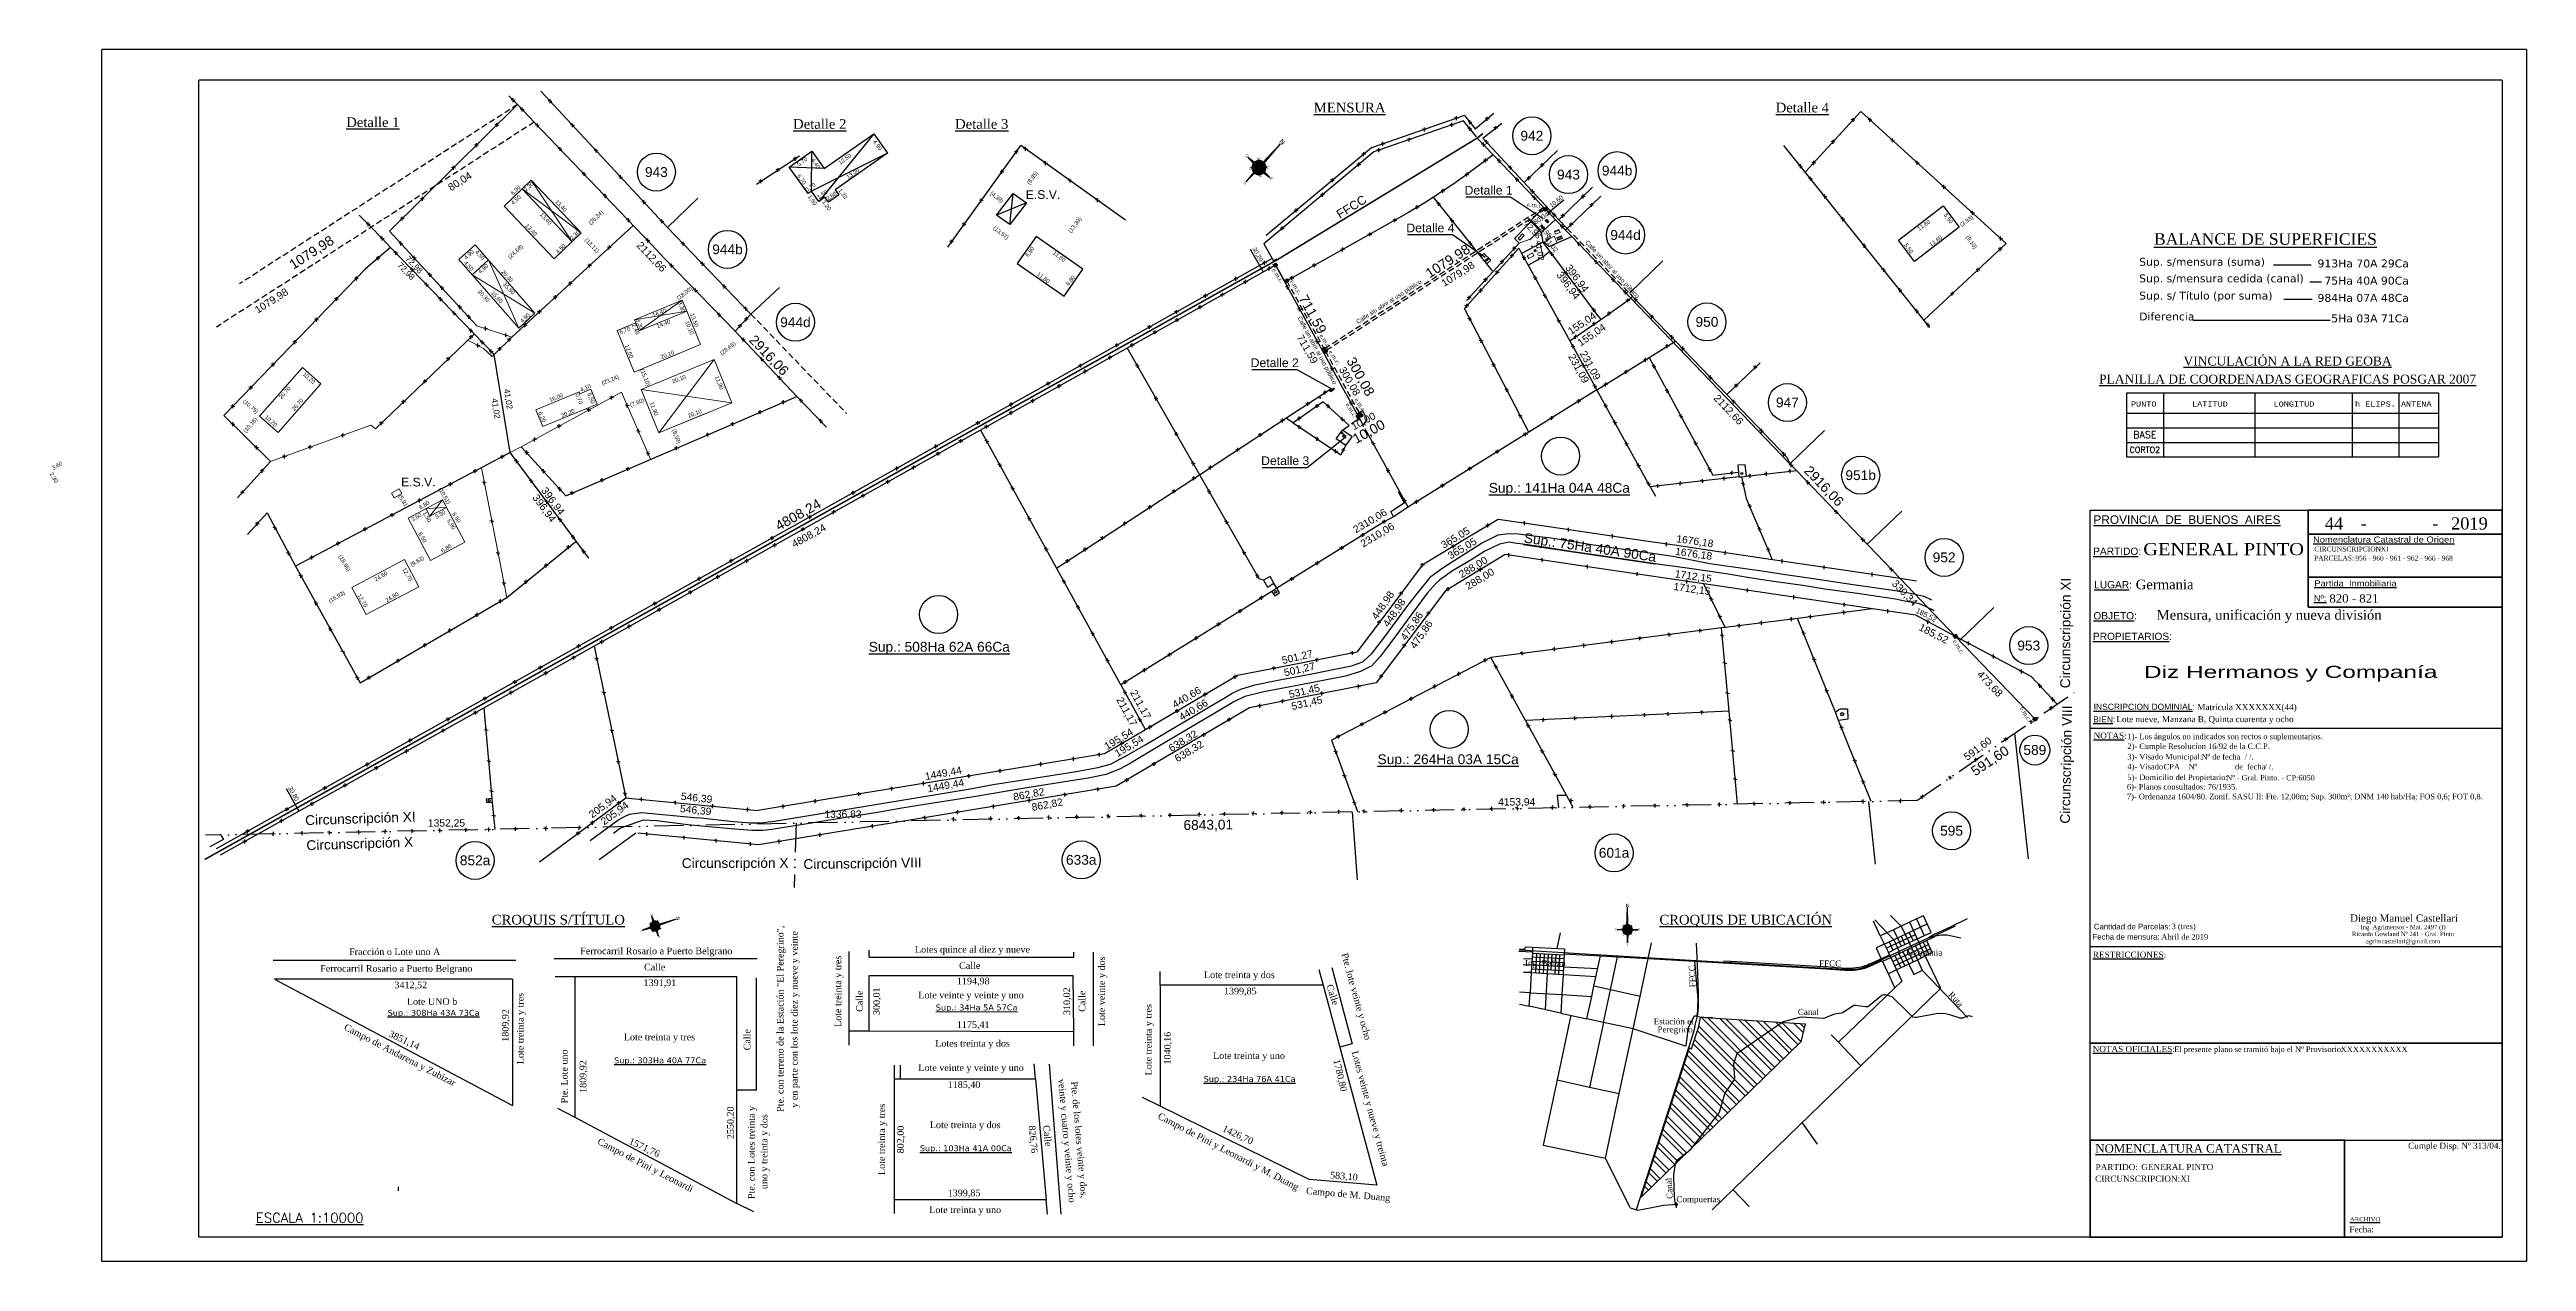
# Model space of a CAD drawing. Header units: feet. Extents: x 1554 to 7460, y 4629 to 11811.
# Drawn here: x 3558 to 4579, y 4629 to 5129 of the extents above; entities that cross this region are included whole.
import ezdxf
from ezdxf.enums import TextEntityAlignment as Align

# ---------------------------------------------------------------- set-up
doc = ezdxf.new("R2010")
doc.units = ezdxf.units.FT
doc.header["$MEASUREMENT"] = 0
doc.linetypes.add('ACAD_ISO12W100', pattern=[21, 12, -3, 0, -3, 0, -3])
doc.linetypes.add('DASHED2', pattern=[0.375, 0.25, -0.125])
doc.layers.get('0').update_dxf_attribs({"linetype": 'CONTINUOUS'})
for name, color, linetype in [('0K-UBICACION', 7, 'CONTINUOUS'), ('Accesiones 0', 1, 'CONTINUOUS'), ('Alambrado', 1, 'CONTINUOUS'), ('Canal', 2, 'CONTINUOUS'), ('CARATULA', 7, 'CONTINUOUS'), ('COTAS', 134, 'CONTINUOUS'), ('CROQUIS', 2, 'CONTINUOUS'), ('Cuadricula', 210, 'CONTINUOUS'), ('Edificaciòn', 1, 'CONTINUOUS'), ('manz2', 90, 'CONTINUOUS'), ('MEDICION', 2, 'CONTINUOUS'), ('Riel', 2, 'CONTINUOUS'), ('Seccion', 6, 'ACAD_ISO12W100'), ('Subdivision', 5, 'CONTINUOUS'), ('Tanques', 140, 'CONTINUOUS'), ('Titulo', 5, 'CONTINUOUS'), ('Ubicacion', 10, 'CONTINUOUS')]:
    doc.layers.add(name, color=color, linetype=linetype)
doc.styles.add('ARIAL', font='arial.ttf')
doc.styles.add('ROMAND', font='romand.shx', dxfattribs={"height": 4})
doc.styles.get("Standard").update_dxf_attribs({"font": 'txt.SHX', "bigfont": 'whgtxt.shx'})
doc.styles.add('style1', font='verdana.ttf')
doc.styles.add('Time New Roman', font='times.ttf')
doc.styles.add('Times New Roman', font='times.ttf')

msp = doc.modelspace()

# ---------------------------------------------------------------- texts
at = {"color": 1, "style": 'Time New Roman'}
for rotation, p in [(354.656327, (4167.018, 5064.368, -199.662)), (302.044927, (4061.839, 5038.225, -199.564)), (302.044927, (4069.254, 5033.501, -99.734)), (302.044927, (4081.343, 5011.119, -0.275)), (302.044927, (4085.191, 5004.455, -99.979)), (302.044927, (4095.807, 4984.699, -99.983)), (302.044927, (4092.137, 4982.646, -99.983)), (302.044927, (4342.622, 4885.031, -99.585)), (302.044927, (4370.203, 4857.348, -99.585))]:
    msp.add_text('e.m.c.', height=1.8, rotation=rotation, dxfattribs=at).set_placement(p)
at = {"color": 3, "style": 'ARIAL'}
for s, p in [('%%USup.: 141Ha 04A 48Ca', (4151.273, 4946.325, -0.372)), ('%%USup.: 508Ha 62A 66Ca', (3895.565, 4880.737, -99.861)), ('%%USup.: 264Ha 03A 15Ca', (4105.413, 4834.36, -99.861))]:
    msp.add_text(s, height=4.05143, dxfattribs=at).set_placement(p)
msp.add_text('%%USup.: 75Ha 40A 90Ca', height=4.05143, rotation=351.606165, dxfattribs=at).set_placement((4165.547, 4925.814, -99.861))
at = {"color": 1, "char_height": 3.6, "attachment_point": 5, "style": 'ARIAL'}
for s, insert in [('E.S.V.', (3967.43, 5069.3)), ('Detalle 1', (4151.224, 5071.099, 0.149)), ('Detalle 4', (4127.196, 5055.549, -99.861)), ('Detalle 2', (4062.998, 4999.922, -99.861)), ('Detalle 3', (4067.318, 4959.521, -99.861)), ('E.S.V.', (3709.81, 4950.69))]:
    msp.add_mtext(s, dxfattribs=dict(at, insert=insert))
at = {"color": 1, "attachment_point": 5, "style": 'ARIAL'}
for s, insert, char_height, rotation in [('FFCC', (4094.618, 5064.28, -199.89), 3.6, 31.345199), ('Calle sin abrir al uso público', (4202.055, 5038.367, -199.527), 1.8, 312.924096), ('Calle sin abrir al uso público', (4110.218, 5024.896, -99.861), 1.8, 32.585117), ('Calle sin abrir al uso público', (4080.309, 5004.999, -299.586), 1.8, 298.237594)]:
    msp.add_mtext(s, dxfattribs=dict(at, insert=insert, char_height=char_height, rotation=rotation))
at = {"color": 1, "char_height": 1.8231, "width": 3.38878, "attachment_point": 1, "style": 'ARIAL'}
for s, insert, rotation in [('10,60', (4176.039, 5065.245, -99.861), 38.579253), ('30,20', (4055.24, 5047.921, -83.496), 299.158707), ('30,80', (3657.594, 4825.421, -83.38), 299.158707)]:
    msp.add_mtext(s, dxfattribs=dict(at, insert=insert, rotation=rotation))
at = {"color": 3, "insert": (4416.127, 4983.968), "char_height": 2.1, "width": 155.65095, "attachment_point": 1}
msp.add_mtext('{\\fCourier New|b0|i0|c0|p49;PUNTO^I^ILATITUD^I^I^ILONGITUD^I^Ih ELIPS. ANTENA}', dxfattribs=at)
at = {"layer": 'Accesiones 0', "char_height": 1.68, "attachment_point": 5, "style": 'ARIAL'}
for s, insert, rotation in [('4,90', (3899.027, 5089.624), 305.758773), ('5,70', (3868.158, 5082.794), 35.758773), ('6,70', (3867.825, 5075.5), 305.758773), ('4,40', (3873.581, 5082.075), 305.758773), ('12,50', (3885.765, 5083.857), 35.758773), ('13,20', (3889.103, 5077.911), 35.758773), ('(8,95)', (3963.216, 5076.127), 52.56753), ('6,90', (3750.019, 5071.036, -0.166), 43.174741), ('4,50', (3750.156, 5067.031, -0.166), 43.174741), ('2,30', (3755.411, 5072.517, -0.166), 43.174741), ('13,40', (3768.528, 5064.632, -0.166), 313.174741), ('0,70', (3871.587, 5072.242), 35.758773), ('1,50', (3872.181, 5066.989), 305.758773), ('1,50', (3876.473, 5069.245), 35.758773), ('1,20', (3878.082, 5064.814), 305.758773), ('2,60', (3880.251, 5068.629), 35.758773), ('1,20', (3884.806, 5069.6), 305.758773), ('13,40', (3756.271, 5054.659, -0.166), 313.174741), ('13,40', (3762.245, 5059.292, -0.166), 313.174741), ('(26,24)', (3783.206, 5059.691, -0.166), 43.174741), ('(13,39)', (3980.742, 5056.621), 52.56753), ('11,60', (4330.771, 5056.576, 10.587), 35.575081), ('5,50', (4340.702, 5059.44, 10.587), 305.575081), ('(3,93)', (4348.439, 5058.235, 10.587), 35.575081), ('4,90', (3730.786, 5044.486, -0.166), 43.174741), ('(24,68)', (3750.015, 5045.602, -0.332), 43.174741), ('4,50', (3768.572, 5046.893, -0.166), 43.174741), ('2,30', (3774.439, 5052.535, -0.166), 43.174741), ('(12,11)', (3781.258, 5048.193), 313.174741), ('6,80', (3962.103, 5045.695), 52.56753), ('5,50', (4324.358, 5047.043, 10.587), 305.575081), ('11,60', (4335.685, 5050.123, 10.587), 35.575081), ('(9,10)', (4350.182, 5049.613, 10.587), 305.575081), ('4,50', (3730.468, 5039.769, -0.166), 313.174741), ('4,50', (3735.134, 5044.279, -0.166), 313.174741), ('4,90', (3736.668, 5038.671, -0.166), 43.174741), ('20,30', (3746.325, 5035.595, -0.166), 313.174741), ('11,80', (3967.508, 5034.91), 322.56753), ('11,80', (3973.996, 5043.712), 322.56753), ('20,30', (3736.702, 5027.483, -0.166), 313.174741), ('15,80', (3742.11, 5026.894, -0.166), 313.174741), ('15,80', (3747.036, 5030.494, -0.166), 313.174741), ('(18,00)', (3819.741, 5028.446), 37.688138), ('6,80', (3978.905, 5033.789), 52.56753), ('4,90', (3753.91, 5018.323, -0.166), 43.174741), ('2,40', (3799.332, 5013.776, -0.166), 291.608254), ('3,30', (3800.973, 5015.838, -0.166), 291.608254), ('14,40', (3809.219, 5020.49, -0.166), 21.608254), ('14,40', (3810.957, 5015.891, -0.166), 21.608254), ('3,30', (3818.27, 5022.941, -0.166), 291.608254), ('10,10', (3821.547, 5014.329, -0.166), 291.608254), ('13,50', (3823.503, 5017.486, -0.166), 291.608254), ('6,70', (3795.024, 5013.208, -0.166), 21.608254), ('12,60', (3796.611, 5004.59, -0.166), 291.608254), ('(28,65)', (3837.584, 5005.706, 0.166), 37.688138), ('10,20', (3664.606, 4993.522, -0.166), 318.160665), ('(15,10)', (3803.204, 4993.901, -0.166), 291.608254), ('20,10', (3812.555, 5003.136, -0.166), 21.608254), ('26,70', (3654.816, 4987.508, -0.166), 48.160665), ('26,70', (3660.054, 4982.569, -0.166), 48.160665), ('16,00', (3766.671, 4985.48, -0.166), 22.271805), ('0,70', (3775.989, 4985.019, -0.166), 292.271805), ('4,10', (3778.788, 4989.427, -0.166), 22.271805), ('5,50', (3780.986, 4985.3, -0.166), 292.271805), ('(23,24)', (3789.016, 4992.643, -0.166), 22.271805), ('(7,60)', (3800.09, 4983.309, -0.166), 22.271805), ('20,10', (3817.31, 4993.096, -17.168), 21.608254), ('11,90', (3833.798, 4991.679, -17.168), 291.608254), ('(10,75)', (3640.48, 4981.76, -0.166), 318.160665), ('(10,16)', (3640.667, 4974.103, -0.166), 48.160665), ('10,20', (3648.952, 4975.818, -0.166), 318.160665), ('6,20', (3760.739, 4977.52, -0.166), 292.271805), ('20,20', (3771.507, 4978.988, -0.166), 22.271805), ('11,90', (3806.875, 4980.947, -17.168), 291.608254), ('20,10', (3823.844, 4978.926, -17.168), 21.608254), ('(8,59)', (3816.057, 4969.506), 291.608254), ('2,30', (3559.4, 4952.521, -0.255), 300.710456), ('3,60', (3560.9, 4957.376, 0.396), 30.710456), ('(5,91)', (3703.541, 4942.646, -0.089), 300.710456), ('(10,51)', (3720.365, 4944.95, -0.166), 300.710456), ('3,60', (3709.097, 4936.131, -0.166), 30.710456), ('6,80', (3712.283, 4941.137, -0.166), 30.710456), ('1,50', (3713.33, 4936.271, -0.166), 300.710456), ('3,30', (3718.869, 4937.231, -0.166), 30.710456), ('6,90', (3723.324, 4933.241, -0.166), 300.710456), ('8,50', (3725.409, 4936.044, -0.166), 300.710456), ('8,50', (3711.394, 4927.868, -0.166), 300.710456), ('6,80', (3721.397, 4923.24, -0.166), 30.710456), ('(18,66)', (3679.175, 4917.148, -0.166), 300.710456), ('24,60', (3694.429, 4911.733, -0.166), 30.710456), ('12,70', (3705.184, 4912.555, -0.166), 300.710456), ('(9,63)', (3709.462, 4917.858, -0.166), 30.710456), ('(15,93)', (3676.258, 4903.141, -0.332), 30.710456), ('12,70', (3686.662, 4901.726, -0.166), 300.710456), ('24,60', (3699.008, 4903.166, -0.166), 30.710456)]:
    msp.add_mtext(s, dxfattribs=dict(at, insert=insert, rotation=rotation))
at = {"layer": 'Accesiones 0', "char_height": 1.68, "width": 2.94102, "attachment_point": 5, "rotation": 322.56753, "style": 'ARIAL'}
for s, insert in [('(4,38)', (3948.271, 5068.148)), ('(13,57)', (3949.915, 5053.369))]:
    msp.add_mtext(s, dxfattribs=dict(at, insert=insert))
at = {"layer": 'CARATULA', "color": 3, "linetype": 'Continuous', "style": 'ROMAND'}
msp.add_text('%%UESCALA 1:10000', height=4, dxfattribs=at).set_placement((3642.818, 4645.187, -0.145))
at = {"layer": 'COTAS', "color": 2, "style": 'Time New Roman'}
for s, height, rotation, p in [('Pte. con terreno de la Estación "El Peregrino",', 2.75, 90, (3859.051, 4729.302)), ('y en parte con los lote diez y nueve y veinte', 2.75, 90, (3864.839, 4729.026)), ('Lote treinta y tres', 2.75, 90, (3882.836, 4740.629)), ('Lote veinte y dos', 2.75, 90, (3991.628, 4740.629)), ('Pte. lote veinte y ocho', 2.75, 285.244378, (4096.674, 4738.532)), ('FFCC', 2.475, 92.074751, (4235.124, 4746.82, -287.572)), ('Calle', 2.75, 90, (3891.718, 4736.547)), ('300,01', 2.75, 90, (3898.736, 4736.545)), ('Lote veinte y veinte y uno', 2.75, 359.944717, (3937.754, 4739.095)), ('310,02', 2.75, 90, (3977.233, 4736.545)), ('Calle', 2.75, 90, (3983.52, 4736.547)), ('Calle', 2.75, 287.75288, (4086.922, 4739.241)), ('Ruta', 2.475, 313.425952, (4343.883, 4737.313, -287.572)), ('1809,92', 2.75, 90, (3745.72, 4726.543)), ('Lote treinta y tres', 2.75, 90, (3751.871, 4725.277)), ('Lote treinta y tres', 2.75, 90, (4010.868, 4720.669)), ('Campo de Andarena y Zubizar', 2.75, 332.595799, (3702.235, 4714.424)), ('3851,14', 2.75, 334.851779, (3703.978, 4720.534)), ('Calle', 2.75, 90, (3845.387, 4720.661, -319.525)), ('1040,16', 2.75, 90, (4018.736, 4717.179)), ('Pte. Lote uno', 2.75, 90, (3769.972, 4705.499)), ('1809,92', 2.75, 90, (3777.716, 4705.459)), ('Lote veinte y veinte y uno', 2.75, 359.944717, (3937.754, 4709.133)), ('1780,80', 2.75, 282.704385, (4090.032, 4705.946)), ('Lotes veinte y nueve y treinta', 2.75, 285.244378, (4102.479, 4692.251)), ('veinte y cuatro y veinte y ocho', 2.75, 274.987978, (3977.28, 4678.973)), ('Pte. de los lotes veinte y dos,', 2.75, 274.987978, (3982.41, 4679.421)), ('2550,20', 2.75, 90, (3838.525, 4686.377, -319.525)), ('Pte. con Lotes treinta y ', 2.75, 90, (3847.173, 4674.653)), ('uno y treinta y dos', 2.75, 90, (3852.399, 4674.479)), ('Lote treinta y tres', 2.75, 90, (3900.91, 4679.539)), ('Campo de Pini y Leonardi y M. Duang', 2.75, 332.595799, (4043.897, 4674.58)), ('Campo de Pini y Leonardi', 2.75, 332.595799, (3803.486, 4668.955)), ('1571,76', 2.75, 334.851779, (3803.065, 4676.223)), ('802,00', 2.75, 90, (3908.654, 4679.498)), ('826,76', 2.75, 275.279947, (3963.438, 4679.557)), ('Calle', 2.75, 275.758362, (3969.28, 4681.049)), ('1426,70', 2.75, 334.851779, (4047.809, 4681.437)), ('Campo de M. Duang', 2.75, 355.047892, (4093.296, 4656.901)), ('583,10', 2.75, 355.081282, (4091.54, 4664.419)), ('Canal', 2.475, 93.884653, (4225.679, 4659.337, -287.572))]:
    msp.add_text(s, height=height, rotation=rotation, dxfattribs=at).set_placement(p, align=Align.MIDDLE_CENTER)
for s, height, p in [('Ferrocarril Rosario a Puerto Belgrano ', 2.75, (3701.231, 4750.065, -319.525)), ('Fracción o Lote uno A', 2.75, (3700.055, 4756.965, -319.525)), ('Ferrocarril Rosario a Puerto Belgrano ', 2.75, (3808.447, 4757.31, -319.525)), ('Calle', 2.75, (3807.27, 4750.637, -319.525)), ('Lotes quince al diez y nueve', 2.75, (3938.354, 4757.927)), ('Calle', 2.75, (3937.178, 4751.254)), ('Ing. Balbín', 2.475, (4174.628, 4752.276, -287.572)), ('FFCC', 2.475, (4292.048, 4752.133, -287.572)), ('Germania', 2.475, (4330.948, 4756.63, -287.572)), ('3412,52', 2.75, (3706.691, 4743.264)), ('1391,91', 2.75, (3809.438, 4744.186)), ('1194,98', 2.75, (3938.652, 4744.868)), ('Lote treinta y dos', 2.75, (4048.409, 4747.438)), ('1399,85', 2.75, (4048.796, 4740.731)), ('Lote UNO b', 2.75, (3715.461, 4736.428)), ('Canal', 2.475, (4283.061, 4732.154, -287.572)), ('Lote treinta y tres', 2.75, (3809.251, 4721.787)), ('Lotes treinta y dos', 2.75, (3938.354, 4719.18)), ('1175,41', 2.75, (3938.652, 4726.909)), ('Estación el ', 2.475, (4227.985, 4728.264, -287.572)), ('Peregrino', 2.475, (4228.136, 4724.903, -287.572)), ('Lote treinta y uno', 2.75, (4052.38, 4714.129)), ('1185,40', 2.75, (3934.858, 4702.161)), ('Lote treinta y dos', 2.75, (3935.338, 4685.555)), ('1399,85', 2.75, (3934.858, 4657.451)), ('Lote treinta y uno', 2.75, (3935.338, 4650.517)), ('Compuertas', 2.475, (4237.685, 4654.868, -287.572))]:
    msp.add_text(s, height=height, dxfattribs=at).set_placement(p, align=Align.MIDDLE_CENTER)
at = {"layer": 'COTAS', "color": 3, "style": 'style1'}
for s, p in [('%%USup.: 308Ha 43A 73Ca', (3716.094, 4731.749)), ('%%USup.: 303Ha 40A 77Ca', (3809.513, 4712.135)), ('%%USup.: 234Ha 76A 41Ca', (4052.642, 4704.477)), ('%%USup.: 103Ha 41A 00Ca', (3935.6, 4675.902))]:
    msp.add_text(s, height=2.44171, dxfattribs=at).set_placement(p, align=Align.MIDDLE_CENTER)
msp.add_text('%%USup.: 34Ha 5A 57Ca', height=2.44171, rotation=0.082836, dxfattribs=at).set_placement((3940.05, 4733.965), align=Align.MIDDLE_CENTER)
at = {"layer": 'CROQUIS', "style": 'Times New Roman'}
for s, height, p in [('%%UDetalle 1', 4, (3691.056, 5097.185)), ('%%UDetalle 2', 4, (3875.349, 5096.469)), ('%%UDetalle 3', 4, (3942.152, 5096.469)), ('%%UMENSURA', 4, (4093.878, 5103.224)), ('%%UDetalle 4', 4, (4280.593, 5103.224)), ('%%UBALANCE DE SUPERFICIES', 4.784, (4471.581, 5048.616)), ('%%UVINCULACIÓN A LA RED GEOBA', 3.68, (4480.71, 4998.798)), ('%%UPLANILLA DE COORDENADAS GEOGRAFICAS POSGAR 2007', 3.68, (4480.71, 4991.365)), ('%%UCROQUIS S/TÍTULO', 4, (3767.548, 4768.183)), ('%%UCROQUIS DE UBICACIÓN', 4, (4257.234, 4768.183))]:
    msp.add_text(s, height=height, dxfattribs=at).set_placement(p, align=Align.CENTER)
at = {"layer": 'manz2', "color": 3}
for s, height, p in [('CORTO2', 2.4, (4421.861, 4962.852)), ('BASE', 2.88, (4421.861, 4968.852))]:
    msp.add_text(s, height=height, dxfattribs=at).set_placement(p, align=Align.CENTER)
at = {"layer": 'MEDICION', "color": 2, "style": 'style1'}
for s, p in [('913Ha 70A 29Ca', (4530.731, 5039.291)), ('984Ha 07A 48Ca', (4530.731, 5025.099)), ('75Ha 40A 90Ca', (4530.731, 5032.195)), ('5Ha 03A 71Ca', (4530.731, 5016.633))]:
    msp.add_text(s, height=3.25, dxfattribs=at).set_placement(p, align=Align.RIGHT)
at = {"layer": 'MEDICION', "color": 3, "char_height": 4.0514, "width": 7.97874, "attachment_point": 5, "style": 'ARIAL'}
for s, insert in [('942', (4169.029, 5093.575, -99.861)), ('943', (3807.969, 5078.589, -2.935)), ('943', (4184.146, 5077.56, -99.861)), ('944b', (4204.215, 5079.204, -99.861)), ('944b', (3837.298, 5046.723, -2.935)), ('944d', (4207.667, 5052.642, -99.861)), ('944d', (3865.336, 5016.651, -2.935)), ('950', (4241.255, 5016.788, -99.861)), ('947', (4274.432, 4983.537, -99.861)), ('951b', (4304.649, 4953.547, -99.861)), ('952', (4339.064, 4919.626, -99.861)), ('953', (4373.964, 4883.267, -99.861)), ('589', (4376.476, 4840.176, -99.861)), ('595', (4342.124, 4806.854, -99.861)), ('852a', (3733.216, 4794.637, -99.861)), ('633a', (3983.196, 4794.846, -99.861)), ('601a', (4202.937, 4797.75, -99.861))]:
    msp.add_mtext(s, dxfattribs=dict(at, insert=insert))
at = {"layer": 'MEDICION', "color": 2, "attachment_point": 1, "style": 'ARIAL'}
for s, insert, char_height, width, rotation in [('80,04', (3721.637, 5073.222, -2.935), 3.0386, 7.97874, 32.648898), ('72,98', (4167.3, 5058.728, -179.667), 2.4309, 6.38299, 313.852787), ('80,04', (4169.462, 5058.581, -179.725), 1.9447, 5.10639, 32.648898), ('72,98', (4172.739, 5057.662, -487.671), 1.9447, 5.10639, 313.852787), ('2112,66', (3801.758, 5050.259, -101.882), 3.0386, 7.97874, 313.852787), ('41,02', (4172.89, 5050.65, -20.054), 2.4309, 6.38299, 278.855356), ('41,02', (4175.731, 5051.862, -79.851), 1.9447, 5.10639, 309.271771), ('72,98', (3702.734, 5041.658, -85.752), 2.4309, 6.38299, 313.852787), ('72,98', (3706.012, 5044.309, -5.946), 2.4309, 6.38299, 313.852787), ('1079,98', (4131.275, 5033.729, -99.861), 3.0386, 7.97874, 32.648898), ('396,94', (4181.479, 5037.997, -99.861), 3.0386, 7.97874, 306.425136), ('396,94', (4185.089, 5040.929, -99.861), 3.0386, 7.97874, 306.425136), ('1079,98', (3641.937, 5022.691, -2.935), 3.0386, 7.97874, 32.648898), ('155,04', (4183.488, 5013.859, -99.861), 3.0386, 7.97874, 34.037979), ('155,04', (4187.411, 5009.1, -99.861), 3.0386, 7.97874, 34.037979), ('711,59', (4074.537, 5011.982, -99.861), 3.0386, 7.97874, 300.071689), ('300,08', (4091.986, 4998.742, -99.861), 3.0386, 7.97874, 300.071689), ('231,09', (4186.577, 5004.001, -99.788), 3.0386, 7.97874, 298.892706), ('231,09', (4191.354, 5005.275, -99.788), 3.0386, 7.97874, 298.892706), ('41,02', (3742.408, 4985.44, 76.871), 2.4309, 6.38299, 278.855356), ('41,02', (3747.477, 4989.353, 76.871), 2.4309, 6.38299, 278.855356), ('2112,66', (4245.976, 4987.205, -99.861), 3.0386, 7.97874, 313.852787), ('10,00', (4094.174, 4974.713, -0.008), 3.0386, 7.97874, 28.268038), ('396,94', (3759.12, 4946.087, -2.935), 3.0386, 7.97874, 306.425136), ('396,94', (3762.729, 4949.02, -2.935), 3.0386, 7.97874, 306.425136), ('2310,06', (4094.904, 4932.104, -99.861), 3.0386, 7.97874, 31.084952), ('2310,06', (4097.981, 4926.32, -99.861), 3.0386, 7.97874, 31.084952), ('4808,24', (3863.384, 4926.199, 0.08), 3.0386, 7.97874, 29.163592), ('365,05', (4131.142, 4925.722, -0.118), 3.0386, 7.97874, 31.084952), ('365,05', (4133.958, 4921.333, -0.118), 3.0386, 7.97874, 31.084952), ('1676,18', (4228.905, 4928.952, -100.148), 3.0386, 7.97874, 351.942), ('288,00', (4138.486, 4913.591, -0.118), 3.0386, 7.97874, 31.084952), ('288,00', (4141.216, 4908.751, -0.118), 3.0386, 7.97874, 31.084952), ('1712,15', (4228.271, 4914.464, -100.148), 3.0386, 7.97874, 351.942), ('1676,18', (4228.399, 4923.754, -100.148), 3.0386, 7.97874, 351.942), ('448,98', (4102.651, 4895.445, -0.118), 3.0386, 7.97874, 55.514305), ('1712,15', (4227.708, 4909.223, -100.148), 3.0386, 7.97874, 351.942), ('330,34', (4319.449, 4910.725, -0.123), 3.0386, 7.97874, 313.852787), ('448,98', (4107.351, 4892.331, -0.118), 3.0386, 7.97874, 55.514305), ('475,86', (4114.572, 4886.856, -0.118), 3.0386, 7.97874, 55.514305), ('475,86', (4118.502, 4883.365, -0.118), 3.0386, 7.97874, 55.514305), ('185,52', (4328.205, 4898.892, -30.044), 2.127, 5.58512, 332.961598), ('185,52', (4329.698, 4892.528, -0.123), 3.0386, 7.97874, 332.961598), ('501,27', (4065.643, 4878.589, -0.118), 3.0386, 7.97874, 13.050215), ('501,27', (4066.527, 4873.5, -0.118), 3.0386, 7.97874, 13.050215), ('211,17', (4005.888, 4865.409, -99.788), 3.0386, 7.97874, 298.892706), ('440,66', (4020.301, 4859.895, -0.118), 3.0386, 7.97874, 31.084952), ('531,45', (4068.525, 4864.539, -0.118), 3.0386, 7.97874, 13.050215), ('531,45', (4069.567, 4859.614, -0.118), 3.0386, 7.97874, 13.050215), ('473,68', (4354.571, 4873.251, -99.861), 3.0386, 7.97874, 313.852787), ('211,17', (4000.197, 4862.45, -99.788), 3.0386, 7.97874, 298.892706), ('440,66', (4023.087, 4854.734, -0.118), 3.0386, 7.97874, 31.084952), ('195,54', (3992.281, 4842.712, -0.118), 3.0386, 7.97874, 31.084952), ('195,54', (3996.578, 4839.758, -0.118), 3.0386, 7.97874, 31.084952), ('638,32', (4018.814, 4841.929, -0.118), 3.0386, 7.97874, 31.084952), ('638,32', (4021.298, 4837.651, -0.118), 3.0386, 7.97874, 31.084952), ('591,60', (4346.767, 4838.127, -99.861), 3.0386, 7.97874, 36.305754), ('1449,44', (3918.483, 4830.754, 0.08), 3.0386, 7.97874, 10.275649), ('205,94', (3779.73, 4814.38, 0.08), 3.0386, 7.97874, 36.348338), ('546,39', (3818.284, 4822.698, 0.08), 3.0386, 7.97874, 353.751559), ('1449,44', (3919.451, 4825.691, 0.08), 3.0386, 7.97874, 10.275649), ('862,82', (3954.91, 4822.27, 0.08), 3.0386, 7.97874, 10.275649), ('1352,25', (3713.731, 4811.605, 0.08), 3.0386, 7.97874, 0.049847), ('205,94', (3784.645, 4811.48, 0.08), 3.0386, 7.97874, 36.348338), ('546,39', (3817.909, 4817.634, 0.08), 3.0386, 7.97874, 353.751559), ('1336,83', (3877.263, 4815.241, 0.08), 3.0386, 7.97874, 0.049847), ('862,82', (3962.516, 4818.024, 0.08), 3.0386, 7.97874, 10.275649), ('4153,94', (4155.109, 4820.31, 0.08), 3.0386, 7.97874, 0.049847)]:
    msp.add_mtext(s, dxfattribs=dict(at, insert=insert, char_height=char_height, width=width, rotation=rotation))
at = {"layer": 'MEDICION', "color": 3, "attachment_point": 1, "style": 'ARIAL'}
for s, insert, char_height, width, rotation in [('1079,98', (3656.056, 5041.666, 96.777), 4.0514, 7.97874, 32.785379), ('1079,98', (4124.65, 5038.074, -0.148), 4.0514, 7.97874, 32.785379), ('711,59', (4076.221, 5028.531, -0.148), 4.0514, 7.97874, 299.047622), ('2916,06', (3848.808, 5011.837, -2.021), 4.0514, 7.97874, 313.821221), ('300,08', (4095.99, 5002.79, -0.148), 4.0514, 7.97874, 299.047622), ('10,00', (4094.598, 4969.946, -0.148), 4.0514, 7.97874, 28.817396), ('2916,06', (4283.94, 4957.883, 0), 4.0514, 7.97874, 313.821221), ('4808,24', (3856.517, 4934.041, -0.031), 4.0514, 7.97874, 29.289736), ('Circunscripción XI', (4386.956, 4865.674, -0.128), 4.05143, 63.61612, 89.685701), ('Circunscripción VIII', (4386.88, 4809.848, -0.128), 4.05143, 63.61612, 88.920888), ('591,60', (4349.649, 4832.622, -0.128), 4.0514, 7.97874, 33.822558), ('Circunscripción XI', (3663.045, 4813.213, -0.034), 4.05143, 63.61612, 1.90355), ('6843,01', (4025.332, 4811.235, -0.031), 4.0514, 7.97874, 0.681645), ('Circunscripción X', (3663.568, 4802.876, -0.034), 4.05143, 63.61612, 1.90355), ('Circunscripción X', (3818.44, 4795.526, 99.73), 4.05143, 63.61612, 0.125634), ('Circunscripción VIII', (3868.592, 4795.122, 199.58), 4.05143, 63.61612, 0.8094)]:
    msp.add_mtext(s, dxfattribs=dict(at, insert=insert, char_height=char_height, width=width, rotation=rotation))
at = {"layer": 'MEDICION', "color": 2, "char_height": 3.25, "attachment_point": 1, "style": 'style1'}
for s, insert, width in [('Sup. s/mensura (suma)', (4419.498, 5043.224), 78.97514), ('Sup. s/mensura cedida (canal)', (4419.498, 5036.379), 78.97514), ('Sup. s/ Título (por suma)', (4419.498, 5029.283), 66.29099), ('Diferencia', (4419.498, 5020.664), 36.38605)]:
    msp.add_mtext(s, dxfattribs=dict(at, insert=insert, width=width))

# ---------------------------------------------------------------- blocks, each defined once
blk = doc.blocks.new('A$Cc8157756')
at = {"color": 2}
for p, q in [((10.8, 8.5), (2.8, 16.7)), ((9.7, 10), (2.8, 16.7)), ((10.6, 8.3), (2.8, 16.7)), ((10.8, 8.5), (6.6, 12.8)), ((11.8, 9), (12.1, 10.5)), ((12.1, 9), (12.1, 10.5)), ((12.1, 10.5), (12.4, 9)), ((12.1, 9), (12.1, 10.5)), ((13.1, 8.7), (16.4, 11.4)), ((13.1, 8.7), (16.4, 11.4)), ((16.4, 11.4), (13.4, 8.5)), ((13.4, 8.5), (16.4, 11.4)), ((13.4, 8.5), (16.4, 11.4)), ((13.6, 8.2), (16.4, 11.4)), ((10.5, 6.2), (7.7, 2.9)), ((10.7, 5.9), (7.7, 2.9)), ((10.7, 5.9), (7.7, 2.9)), ((11, 5.7), (7.7, 2.9)), ((7.8, 3), (10.7, 5.9)), ((11, 5.7), (7.8, 3)), ((10.3, 7.5), (8.7, 7.2)), ((8.7, 7.2), (10.2, 6.9)), ((10.2, 7.2), (8.7, 7.2)), ((9.4, 8.3), (11.1, 7.2)), ((11.4, 7.8), (9.4, 8.3)), ((11.1, 7.2), (9.4, 6.1)), ((9.4, 6.1), (11.4, 6.5)), ((11.1, 8.7), (9.7, 10)), ((10.7, 5.9), (9.9, 5.1)), ((11.4, 6.5), (10.9, 4.6)), ((10.9, 4.6), (12, 6.3)), ((11, 9.9), (11.4, 7.8)), ((12.1, 8.1), (11, 9.9)), ((11.1, 7.2), (11.2, 7.5)), ((11.1, 7.2), (13, 7.2)), ((11.5, 7.2), (11.1, 7.2)), ((11.4, 6.5), (12.7, 7.8)), ((11.4, 7.8), (12.7, 6.5)), ((11.7, 7.6), (11.4, 7.8)), ((11.4, 6.5), (11.7, 6.8)), ((12, 3.9), (11.7, 5.4)), ((12.1, 8.1), (12, 6.3)), ((12.1, 6.6), (12, 6.3)), ((12, 6.3), (13.1, 4.5)), ((12.3, 5.4), (12, 3.9)), ((12, 5.4), (12, 3.9)), ((13.2, 9.8), (12.1, 8.1)), ((12.1, 7.7), (12.1, 8.1)), ((12.4, 6.8), (12.7, 6.5)), ((12.5, 7.6), (12.7, 7.8)), ((12.6, 7.2), (13, 7.2)), ((12.7, 7.8), (13.2, 9.8)), ((14.7, 8.3), (12.7, 7.8)), ((12.7, 6.5), (14.7, 6.1)), ((13.1, 4.5), (12.7, 6.5)), ((13, 7.2), (14.7, 8.3)), ((14.7, 6.1), (13, 7.2)), ((13.1, 5.7), (17.5, 1.6)), ((17.5, 1.6), (13.3, 5.9)), ((13.3, 5.9), (17.5, 1.6)), ((13.3, 5.9), (17.5, 1.6)), ((13.3, 5.9), (17.5, 1.6)), ((13.5, 6.1), (17.5, 1.6)), ((17.5, 1.6), (13.5, 6.1)), ((15.4, 7.1), (13.9, 7.5)), ((15.4, 7.1), (13.9, 7.2)), ((13.9, 6.9), (15.4, 7.1)), ((15.4, 7.1), (15.4, 7.1)), ((15.4, 7.1), (15.4, 7.1)), ((15.4, 7.1), (15.4, 7.1)), ((15.4, 7.1), (15.4, 7.1)), ((15.4, 7.1), (15.4, 7.1)), ((15.4, 7.1), (15.4, 7.1)), ((15.4, 7.1), (15.4, 7.1)), ((15.4, 7.1), (15.4, 7.1)), ((15.4, 7.1), (15.4, 7.1)), ((15.4, 7.1), (15.4, 7.1)), ((15.4, 7.1), (15.4, 7.1)), ((15.4, 7.1), (15.4, 7.1)), ((15.4, 7.1), (15.4, 7.1)), ((15.4, 7.1), (15.4, 7.1)), ((15.4, 7.1), (15.4, 7.1)), ((15.4, 7.1), (15.4, 7.1)), ((15.4, 7.1), (15.4, 7.1)), ((15.4, 7.1), (15.4, 7.1)), ((15.4, 7.1), (15.4, 7.1))]:
    blk.add_line(p, q, dxfattribs=at)
at = {"color": 2, "linetype": 'Continuous'}
for p, q in [((12, 7.3), (12.1, 7.1)), ((12, 7.3), (12.1, 7.1)), ((12.1, 7.1), (12, 7.3)), ((12.1, 7.1), (12, 7.3)), ((12, 7.1), (12.1, 7.3)), ((12.1, 7.3), (12, 7.1)), ((12.1, 7.3), (12, 7.1)), ((12, 7.1), (12.1, 7.3))]:
    blk.add_line(p, q, dxfattribs=at)
at = {"color": 2}
for radius in [0.925, 0.834, 0.785, 0.736, 0.736, 0.736, 0.736, 0.736, 0.686, 0.686, 0.686, 0.686, 0.686, 0.686, 0.637, 0.588]:
    blk.add_circle((12.1, 7.2), radius, dxfattribs=at)
for radius, start, end in [(2.87, 139.9966, 177.5442), (2.87, 181.156, 219.3616), (2.78, 157.3418, 177.1124), (2.78, 181.611, 201.6598), (2.78, 140.248, 156.6598), (2.78, 202.3418, 219.0396), (2.41, 158.9366, 175.0726), (2.41, 183.7612, 200.0397), (2.41, 141.4313, 155.0397), (2.41, 203.9366, 217.5221), (1.83, 162.7081, 196.2071), (2.87, 229.2453, 267.4509), (2.87, 91.0627, 127.8705), (2.78, 229.5674, 246.2651), (2.78, 111.9471, 127.5907), (1.83, 207.7081, 224.3035), (1.83, 134.3035, 151.2071), (2.41, 231.0848, 244.6703), (2.41, 113.5672, 126.2731), (1.48, 166.5615, 192.2887), (1.83, 224.3035, 234.6698), (1.83, 224.3035, 240.8989), (1.83, 117.3999, 134.3035), (1.48, 134.3035, 147.2887), (1.48, 211.5615, 224.3035), (1.48, 121.3183, 134.3035), (1.48, 224.3035, 237.0454), (2.78, 246.9471, 266.9959), (2.78, 91.4946, 111.2651), (0.925, 134.3035, 224.3035), (2.41, 93.5343, 109.6703), (2.41, 248.5672, 264.8457), (0.925, 44.3035, 134.3035), (0.925, 224.3035, 314.3035), (0.555, 134.3035, 224.3035), (1.83, 252.3999, 285.8989), (1.83, 72.3999, 105.8989), (1.48, 76.3183, 102.0454), (0.555, 44.3035, 134.3035), (0.555, 224.3035, 314.3035), (1.48, 256.3183, 283.4163), (2.87, 44.3035, 89.3035), (2.87, 271.0627, 308.9342), (2.78, 271.4946, 291.2651), (2.78, 66.9471, 86.9959), (2.41, 273.5343, 289.6703), (2.41, 68.5672, 84.8457), (0.555, 314.3035, 44.3035), (0.925, 314.3035, 44.3035), (1.48, 300.0136, 314.3035), (1.48, 44.3035, 57.0454), (1.83, 297.3999, 314.3035), (1.83, 44.3035, 60.8989), (2.41, 293.5672, 307.2865), (2.41, 51.0848, 64.6703), (1.83, 44.3035, 54.6698), (1.48, 31.5615, 44.3035), (1.48, 314.3035, 327.2887), (2.78, 291.9471, 308.6456), (2.78, 49.5674, 66.2651), (1.83, 314.3035, 331.2071), (1.83, 314.3035, 324.1148), (1.83, 27.7081, 44.3035), (1.48, 346.5615, 12.2887), (1.83, 342.7081, 16.2071), (2.41, 321.0409, 335.0397), (2.41, 23.9366, 37.5221), (2.78, 22.3418, 39.0396), (2.87, 319.4595, 357.5442), (2.78, 319.7365, 336.6598), (2.87, 1.156, 39.3616), (2.41, 3.7612, 20.0397), (2.41, 338.9366, 355.0726), (2.78, 1.611, 21.6598), (2.78, 337.3418, 357.1124)]:
    blk.add_arc((12.1, 7.2), radius, start, end, dxfattribs=at)
for points in [[(10.6, 8.3), (10.8, 8.5), (2.8, 16.7)], [(12.1, 9), (12.1, 10.5), (12.4, 9), (12.1, 10.5)], [(13.1, 8.7), (16.4, 11.4), (13.4, 8.5), (16.4, 11.4)], [(11, 5.7), (10.7, 5.9), (7.8, 3)], [(10.2, 6.9), (8.7, 7.2), (10.2, 7.2), (8.7, 7.2)], [(11.1, 7.2), (11.4, 7.8), (9.4, 8.3)], [(11.4, 6.5), (11.1, 7.2), (9.4, 6.1)], [(12, 6.3), (11.4, 6.5), (10.9, 4.6)], [(11.4, 7.8), (12.1, 8.1), (11, 9.9)], [(11.7, 5.4), (12, 3.9), (12, 5.4), (12, 3.9)], [(12.7, 6.5), (12, 6.3), (13.1, 4.5)], [(12.1, 8.1), (12.7, 7.8), (13.2, 9.8)], [(12.7, 7.8), (13, 7.2), (14.7, 8.3)], [(13, 7.2), (12.7, 6.5), (14.7, 6.1)], [(13.5, 6.1), (17.5, 1.6), (13.3, 5.9), (17.5, 1.6)], [(13.9, 7.5), (13.9, 7.2), (15.4, 7.1)]]:
    blk.add_solid(points, dxfattribs=at)
at = {"color": 2, "style": 'style1'}
for s, height, rotation, p in [('N', 2.03, 44.3035, (2, 16)), ('N.E.', 0.58, 359.3035, (11.6, 10.6)), ('E', 1.16, 44.3035, (16.8, 11.3)), ('O', 1.16, 44.3035, (6.9, 1.7)), ('N.O.', 0.58, 89.3035, (8.6, 6.7)), ('S.O.', 0.58, 359.3035, (11.4, 3.2)), ('S.E.', 0.58, 89.3035, (16, 6.7)), ('S', 1.16, 44.3035, (18.1, 0.3))]:
    blk.add_text(s, height=height, rotation=rotation, dxfattribs=at).set_placement(p)
blk = doc.blocks.new('MENS-V1-MA')
at = {"layer": 'CARATULA', "color": 8}
for p, q in [((0, 90), (90, 90)), ((0, 90), (90, 90)), ((0, 0), (0, 90)), ((90, 50), (90, 90)), ((90, 90), (90, 50)), ((90, 50), (170, 50)), ((170, 0), (170, 50)), ((0, 0), (170, 0)), ((0, 0), (170, 0))]:
    blk.add_line(p, q, dxfattribs=at)
at = {"layer": 'CARATULA', "color": 2, "style": 'ARIAL'}
for s, height, p in [('%%uPROVINCIA  DE  BUENOS  AIRES', 3.5, (1.4, 84.3)), ('%%uPARTIDO%%U:', 3, (1.3, 71.5)), ('%%uLUGAR%%U:', 3, (1.7, 57.7)), ('%%uOBJETO%%U:', 3, (1.4, 44.9)), ('%%UPROPIETARIOS%%U:', 3, (1.2, 36.4)), ('%%uBIEN%%U:', 2.5, (1.3, 2.4)), ('%%uINSCRIPCION DOMINIAL%%U:', 2.5, (1.5, 7.6))]:
    blk.add_text(s, height=height, dxfattribs=at).set_placement(p)
at = {"layer": 'CARATULA', "color": 3, "style": 'Time New Roman', "width": 8.977718, "flags": 4}
blk.add_attdef('PARTIDO', text='', height=5, dxfattribs=at).set_placement((22, 71.4), (88.2, 71.4), align=Align.FIT)
at = {"layer": 'CARATULA', "color": 3, "style": 'Time New Roman', "flags": 4}
for tag, p, height in [('LUGAR', (18.9, 57.3), 4), ('OBJETO', (19.9, 44.8), 4), ('BIEN', (10.9, 2.5), 2.5), ('INSCRIPCIONDOMINIAL', (44.2, 7.5), 2.5)]:
    blk.add_attdef(tag, p, '', height=height, dxfattribs=at)
at = {"layer": 'CARATULA', "color": 6, "style": 'ARIAL', "flags": 4}
for tag, width, p, p2 in [('PROPIETARIORENGLÓN1', 19.62236, (5.4, 28.6), (157.9, 28.6)), ('PROPIETARIORENGLÓN2', 19.908582, (5.4, 20.7), (160.1, 20.7)), ('PROPIETARIORENGLÓN3', 19.940384, (5.4, 12.3), (160.3, 12.3))]:
    blk.add_attdef(tag, text='', height=5, dxfattribs=dict(at, width=width)).set_placement(p, p2, align=Align.FIT)
blk = doc.blocks.new('MENS-V4-MA')
at = {"layer": 'CARATULA', "color": 8}
for p, q in [((0, 40), (170, 40)), ((0, 40), (170, 40)), ((0, 0), (0, 40)), ((170, 0), (170, 40)), ((0, 0), (170, 0)), ((170, 0), (0, 0))]:
    blk.add_line(p, q, dxfattribs=at)
at = {"layer": 'CARATULA', "color": 2, "style": 'Time New Roman'}
blk.add_text('%%uRESTRICCIONES%%U:', height=2.5, dxfattribs=at).set_placement((1.2, 35.3))
at = {"layer": 'CARATULA', "color": 3, "style": 'Time New Roman', "flags": 4}
for tag, p in [('RESTRICCION01', (1.8, 30.8)), ('RESTRICCION02', (1.8, 27)), ('RESTRICCION03', (1.8, 23.1)), ('RESTRICCION04', (1.8, 19.3)), ('RESTRICCION05', (1.8, 15.3)), ('RESTRICCION06', (1.8, 11.5)), ('RESTRICCION07', (1.8, 7.6)), ('RESTRICCION08', (1.8, 3.7))]:
    blk.add_attdef(tag, p, '', height=2.3, dxfattribs=at)
blk = doc.blocks.new('MENS-V5-MA')
at = {"layer": 'CARATULA', "color": 8}
for p, q in [((0, 40), (170, 40)), ((0, 0), (0, 40)), ((170, 0), (170, 40)), ((0, 0), (170, 0))]:
    blk.add_line(p, q, dxfattribs=at)
at = {"layer": 'CARATULA', "color": 2, "style": 'Time New Roman'}
blk.add_text('%%UNOTAS OFICIALES%%U:', height=2.5, dxfattribs=at).set_placement((1.1, 36.4))
at = {"layer": 'CARATULA', "color": 3, "style": 'Time New Roman'}
blk.add_text('El presente plano se tramitó bajo el Nº Provisorio:', height=2.3, dxfattribs=at).set_placement((34.7, 36.4))
at = {"layer": 'CARATULA', "color": 3, "style": 'Time New Roman', "flags": 4}
for tag, p in [('NOTAOFICIAL01', (1.4, 31.3)), ('NROPROVISORIO', (103.4, 36.4)), ('NOTAOFICIAL02', (1.6, 27.5)), ('NOTAOFICIAL03', (1.6, 24)), ('NOTAOFICIAL04', (1.6, 20.5)), ('NOTAOFICIAL05', (1.6, 16.8)), ('NOTAOFICIAL06', (1.6, 12.9)), ('NOTAOFICIAL07', (1.6, 9.1)), ('NOTAOFICIAL08', (1.6, 5.3))]:
    blk.add_attdef(tag, p, '', height=2.3, dxfattribs=at)
blk = doc.blocks.new('MENS-V6-MA')
at = {"layer": 'CARATULA', "color": 8, "lineweight": 80}
for p, q in [((105, 40), (0, 40)), ((0, 40), (0, 0)), ((105, 0), (105, 40)), ((105, 0), (0, 0))]:
    blk.add_line(p, q, dxfattribs=at)
at = {"layer": 'CARATULA', "color": 3, "style": 'Time New Roman'}
blk.add_text('%%UNOMENCLATURA CATASTRAL', height=3.5, dxfattribs=at).set_placement((2.2, 34.9))
at = {"layer": 'CARATULA', "color": 2, "linetype": 'Continuous', "lineweight": 25, "style": 'Times New Roman'}
for s, p in [('CIRCUNSCRIPCION:', (2.1, 22.9)), ('PARTIDO:', (2.3, 27.7))]:
    blk.add_text(s, height=2.5, dxfattribs=at).set_placement(p)
for tag, p in [('FRACCIÓN:', (65.9, 27.9)), ('CHACRA:', (1.8, 13.1)), ('PARCELA:', (65.7, 17.7))]:
    blk.add_attdef(tag, p, '', height=2.5, dxfattribs=at)
for tag, p in [('SECCIÓN:', (18.9, 18.1)), ('MANZANA:', (85.8, 22.8)), ('QUINTA:', (17.4, 8.1))]:
    blk.add_attdef(tag, text='', height=2.5, dxfattribs=at).set_placement(p, align=Align.RIGHT)
at = {"layer": 'CARATULA', "color": 3, "linetype": 'Continuous', "lineweight": 25, "style": 'Times New Roman'}
for tag, p in [('XXX', (19.5, 18.1)), ('EXALTACION_DE_LA_CRUZ_XXXXXXX', (21.2, 27.8)), ('XXXX', (37.2, 22.9)), ('XXXXXX', (86.3, 22.8)), ('XXXXX', (86.5, 27.9)), ('XXXXXX', (17.8, 8.1)), ('XXXXX', (20.2, 13.1)), ('XXXXXX', (86.3, 17.7))]:
    blk.add_attdef(tag, p, '', height=2.5, dxfattribs=at)
at = {"layer": 'CARATULA', "color": 3, "style": 'Time New Roman', "flags": 4}
blk.add_attdef('LOCALIDADFECHA', (3.8, 2.8), '', height=2.2, dxfattribs=at)
blk = doc.blocks.new('MENS-V3-MA')
at = {"layer": 'CARATULA', "color": 8}
for p, q in [((0, 90), (170, 90)), ((0, 0), (0, 90)), ((170, 0), (170, 90)), ((0, 0), (170, 0))]:
    blk.add_line(p, q, dxfattribs=at)
at = {"layer": 'CARATULA', "color": 2}
for s, height, style, p in [('%%UNOTAS%%U:', 2.5, 'Time New Roman', (1.5, 85.7)), ('Fecha de mensura:', 2.3, 'ARIAL', (1, 2.8)), ('Cantidad de Parcelas:', 2.3, 'ARIAL', (1.6, 7))]:
    blk.add_text(s, height=height, dxfattribs=dict(at, style=style)).set_placement(p)
at = {"layer": 'CARATULA', "color": 3, "style": 'Time New Roman'}
for s, p in [('2)- Cumple Resolucíon 16/92 de la C.C.P.', (15.4, 81.4)), ('4)- Visado            Nº                  de  fecha', (15.4, 73)), ('3)- Visado Municipal:', (15.4, 77.1)), ('5)- Domicilio del Propietario:', (15.4, 68.6))]:
    blk.add_text(s, height=2.3, dxfattribs=at).set_placement(p)
at = {"layer": 'CARATULA', "color": 3, "style": 'Time New Roman', "flags": 4}
for tag, p in [('NOTA1', (15.4, 85.5)), ('CPA/CPI', (30.3, 73)), ('NºDEVISADO', (43.5, 73)), ('VISADOMUNICIPALNº', (45.9, 77.1)), ('FECHADEVISADO', (66, 73)), ('NOTA06', (15.2, 64.7)), ('NOTA07', (15.2, 60.7)), ('DOMICILIOPROPIETARIO', (56.3, 68.5)), ('NOTA08', (15.2, 56.9)), ('NOTA09', (15.2, 52.9)), ('NOTA10', (15.2, 49.2)), ('NOTA11', (15.2, 45.4)), ('NOTA12', (15.2, 41.6)), ('NOTA13', (15.2, 37.7)), ('NOTA14', (15.2, 34.4)), ('NOTA15', (15.2, 30.8)), ('NOTA16', (15.2, 27.6)), ('NOTA17', (15.2, 24)), ('NOTA18', (15.2, 20.6)), ('FECHAMENSURA', (29.4, 2.7)), ('CANTIDADPARCELAS', (33.7, 7.1))]:
    blk.add_attdef(tag, p, '', height=2.3, dxfattribs=at)
at = {"layer": 'CARATULA', "color": 4, "style": 'Time New Roman', "flags": 4}
blk.add_attdef('NOMBREPROFESIONAL', text='', height=3, dxfattribs=at).set_placement((129.5, 10.2), align=Align.CENTER)
at = {"layer": 'CARATULA', "color": 2, "style": 'Time New Roman', "flags": 4}
for tag, p in [('DOMICILIOPROFESIONAL', (129.1, 4.2)), ('TITULO-MATRICULANº', (129.1, 7.1)), ('E-MAIL', (129.1, 1.2))]:
    blk.add_attdef(tag, text='', height=2, dxfattribs=at).set_placement(p, align=Align.CENTER)
blk = doc.blocks.new('MENS-V7-MA')
at = {"layer": 'CARATULA', "color": 8}
for p, q in [((0, 40), (65, 40)), ((0, 40), (0, 0)), ((65, 40), (65, 0)), ((0, 0), (65, 0))]:
    blk.add_line(p, q, dxfattribs=at)
at = {"layer": 'CARATULA', "color": 2, "style": 'Time New Roman'}
blk.add_text('Fecha:', height=2.5, dxfattribs=at).set_placement((2, 2))
at = {"layer": 'CARATULA', "color": 3, "style": 'Time New Roman'}
blk.add_text('%%uARCHIVO', height=1.8, dxfattribs=at).set_placement((2.2, 6.5))
at = {"layer": 'CARATULA', "color": 3, "insert": (26.2, 39), "char_height": 2.5, "width": 38.799, "attachment_point": 1}
blk.add_mtext('\\fRomantic|b0|i0|c2|p2;\\C2;Cumple Disp. Nº 313/04.', dxfattribs=at)
at = {"layer": 'CARATULA', "color": 3, "style": 'Time New Roman', "flags": 4}
blk.add_attdef('FILEFECHA', (11.7, 1.9), '', height=2.5, dxfattribs=at)
blk = doc.blocks.new('MENS-V2-MA')
at = {"layer": 'CARATULA', "color": 8, "lineweight": 80}
for p, q in [((0, 40), (80, 40)), ((0, 40), (0, 0)), ((80, 40), (80, 0)), ((80, 30), (0, 30)), ((0, 12.3), (80, 12.3)), ((0, 0), (80, 0))]:
    blk.add_line(p, q, dxfattribs=at)
at = {"layer": 'CARATULA', "color": 3, "style": 'Time New Roman'}
for p in [(21.6, 32), (51.2, 32)]:
    blk.add_text('-', height=5, dxfattribs=at).set_placement(p)
at = {"layer": 'CARATULA', "color": 2, "style": 'ARIAL', "width": 1.1}
for s, p in [('%%uNomenclatura Catastral de Origen', (2, 26.6)), ('%%uPartida  Inmobiliaria', (2.5, 8.5)), ('%%UNº:', (2.3, 2.4))]:
    blk.add_text(s, height=2.5, dxfattribs=at).set_placement(p)
at = {"layer": 'CARATULA', "color": 2, "lineweight": 25, "style": 'Times New Roman'}
blk.add_text('CIRCUNSCRIPCION:', height=2, dxfattribs=at).set_placement((2.5, 22.9))
at = {"layer": 'CARATULA', "color": 3, "style": 'Time New Roman'}
for tag, p in [('XXX', (10.6, 32)), ('XXXX', (37.8, 32)), ('XXXX', (66.5, 32))]:
    blk.add_attdef(tag, text='', height=5, dxfattribs=at).set_placement(p, align=Align.CENTER)
at = {"layer": 'CARATULA', "color": 2, "linetype": 'Continuous', "lineweight": 25, "style": 'Times New Roman'}
for tag, p in [('SECCIÓN:', (2.4, 19.2)), ('MANZANA:', (50.5, 19.5)), ('FRACCIÓN:', (50.6, 23.1)), ('CHACRA:', (2.4, 15.6)), ('PARCELA:', (50.6, 15.7))]:
    blk.add_attdef(tag, p, '', height=2, dxfattribs=at)
at = {"layer": 'CARATULA', "color": 3, "linetype": 'Continuous', "lineweight": 25, "style": 'Times New Roman'}
for tag, p, height in [('XXXXX', (16.3, 19.2), 2), ('XXXX', (29.9, 22.9), 2), ('XXXXX', (66.6, 19.5), 2), ('XXXXX', (66.7, 23.1), 2), ('XXXXX', (16.1, 15.6), 2), ('XXXXXX', (66.7, 15.7), 2), ('1234567890123456789012345', (8.7, 1.8), 3.5)]:
    blk.add_attdef(tag, p, '', height=height, dxfattribs=at)

# ---------------------------------------------------------------- hatches: boundary and pattern name
h = msp.add_hatch()
h.set_pattern_fill('ANSI31', color=1, scale=0.025, angle=32.044927, style=0)
h.set_pattern_definition([(77.044927, (3880.354054, 5452.78547), (-0.077354601, 0.01779484), [])])
h.paths.add_polyline_path([(4174.889, 5064.147), (4173.82, 5063.478), (4174.473, 5062.435), (4175.541, 5063.104)])
h = msp.add_hatch()
h.set_pattern_fill('ANSI31', color=1, scale=0.025, angle=32.044927, style=0)
h.set_pattern_definition([(77.044927, (3768.92013, 5429.737664), (-0.077354601, 0.01779484), [])])
h.paths.add_polyline_path([(4063.455, 5041.099), (4062.386, 5040.43), (4063.039, 5039.387), (4064.108, 5040.056)])
h = msp.add_hatch()
h.set_pattern_fill('ANSI31', color=1, scale=0.025, angle=32.044927, style=0)
h.set_pattern_definition([(77.044927, (3773.61726, 5423.245425), (-0.077354601, 0.01779484), [])])
h.paths.add_polyline_path([(4068.152, 5034.607), (4067.083, 5033.938), (4067.736, 5032.895), (4068.805, 5033.564)])
h = msp.add_hatch()
h.set_pattern_fill('ANSI31', color=1, scale=0.025, angle=32.044927, style=0)
h.set_pattern_definition([(77.044927, (3789.07314, 5395.076226), (-0.077354601, 0.01779484), [])])
h.paths.add_polyline_path([(4083.608, 5006.438), (4082.539, 5005.769), (4083.192, 5004.726), (4084.261, 5005.395)])
h = msp.add_hatch()
h.set_pattern_fill('ANSI31', color=1, scale=0.025, angle=32.044927, style=0)
h.set_pattern_definition([(77.044927, (3789.55417, 5394.19952), (-0.077354601, 0.01779484), [])])
h.paths.add_polyline_path([(4084.089, 5005.561), (4083.02, 5004.892), (4083.673, 5003.849), (4084.742, 5004.518)])
h = msp.add_hatch()
h.set_pattern_fill('ANSI31', color=1, scale=0.025, angle=32.044927, style=0)
h.set_pattern_definition([(77.044927, (3803.147505, 5367.350975), (-0.077354601, 0.01779484), [])])
h.paths.add_polyline_path([(4097.682, 4978.713), (4096.614, 4978.044), (4097.266, 4977.001), (4098.335, 4977.67)])
h = msp.add_hatch()
h.set_pattern_fill('ANSI31', color=1, scale=0.025, angle=32.044927, style=0)
h.set_pattern_definition([(77.044927, (3803.98903, 5367.8912), (-0.077354601, 0.01779484), [])])
h.paths.add_polyline_path([(4098.524, 4979.253), (4097.455, 4978.584), (4098.108, 4977.541), (4099.176, 4978.21)])
h = msp.add_hatch()
h.set_pattern_fill('ANSI31', color=1, scale=0.025, angle=32.044927, style=0)
h.set_pattern_definition([(77.044927, (4049.44803, 5276.548045), (-0.077354601, 0.01779484), [])])
h.paths.add_polyline_path([(4343.983, 4887.91), (4342.914, 4887.241), (4343.567, 4886.198), (4344.635, 4886.867)])
h = msp.add_hatch()
h.set_pattern_fill('ANSI31', color=1, scale=0.025, angle=32.044927, style=0)
h.set_pattern_definition([(77.044927, (4082.23867, 5242.365284), (-0.077354601, 0.01779484), [])])
h.paths.add_polyline_path([(4376.773, 4853.727), (4375.705, 4853.058), (4376.358, 4852.015), (4377.426, 4852.684)])
at = {"layer": 'Ubicacion'}
h = msp.add_hatch(dxfattribs=at)
h.set_pattern_fill('ANSI32', color=1, scale=13.5, angle=90)
h.set_pattern_definition([(135, (3680.769, 4199.847), (-3.579728, -3.579728), []), (135, (3680.769, 4202.2336), (-3.579728, -3.579728), [])])
h.paths.add_polyline_path([(4252.523, 4704.238), (4252.63, 4704.83), (4252.178, 4710.733), (4253.512, 4714.85), (4263.409, 4721.75), (4272.329, 4727.817), (4240.458, 4729.863), (4238.547, 4729.948), (4237.84, 4726.046), (4234.934, 4716.95), (4234.06, 4717.271), (4214.18, 4655.694), (4228.218, 4669.346), (4228.47, 4670.302), (4228.819, 4670.781), (4233.303, 4674.292), (4234.465, 4675.423), (4245.657, 4689.77), (4246.243, 4690.675), (4248.495, 4698.242), (4248.888, 4698.984)])
h.paths.add_polyline_path([(4280.026, 4719.732), (4281.793, 4727.209), (4272.329, 4727.817), (4263.409, 4721.75), (4253.512, 4714.85), (4252.178, 4710.733), (4252.63, 4704.83), (4252.523, 4704.238), (4248.888, 4698.984), (4248.495, 4698.242), (4246.243, 4690.675), (4245.657, 4689.77), (4234.465, 4675.423)])
h.paths.add_polyline_path([(4233.303, 4674.292), (4228.819, 4670.781), (4228.47, 4670.302), (4228.218, 4669.346)], flags=17)
h = msp.add_hatch(color=1, dxfattribs=at)
h.dxf.hatch_style = 1
h.paths.add_polyline_path([(4228.495, 4653.294), (4228.495, 4652.202, 0.41421356), (4229.041, 4652.748, 0.41421356)])
h.paths.add_polyline_path([(4228.495, 4653.294, 0.41421356), (4227.948, 4652.748, 0.01961913), (4227.95, 4652.705), (4228.495, 4652.748)])
h.paths.add_polyline_path([(4228.495, 4652.748), (4227.95, 4652.705, 0.3914136), (4228.495, 4652.202)])

# ---------------------------------------------------------------- linework, layer by layer
at = {"color": 8}
for p, q in [((3619.23, 4639.172, -0.145), (3619.23, 5116.496, -0.145)), ((4399.23, 4639.172, -0.145), (4399.23, 4939.172, -0.145))]:
    msp.add_line(p, q, dxfattribs=at)
at = {"color": 1}
for p, q in [((3749.713, 5108.141, -2.329), (3748.143, 5108.45, -2.329)), ((3748.915, 5107.496, -2.329), (3748.942, 5109.096, -2.329)), ((3764.923, 5107.726, -0.021), (3763.353, 5108.035, -0.021)), ((3764.125, 5107.081, -0.021), (3764.152, 5108.681, -0.021)), ((3742.961, 5097.87, 0.11), (3741.391, 5098.179, 0.11)), ((3742.163, 5097.225, 0.11), (3742.189, 5098.825, 0.11)), ((3753.408, 5104.297, -2.329), (3751.838, 5104.606, -2.329)), ((3752.61, 5103.651, -2.329), (3752.637, 5105.251, -2.329)), ((3759.692, 5097.734, -2.329), (3758.122, 5098.043, -2.329)), ((3758.894, 5097.089, -2.329), (3758.921, 5098.689, -2.329)), ((3774.161, 5097.765, -0.021), (3772.591, 5098.074, -0.021)), ((3773.363, 5097.119, -0.021), (3773.389, 5098.719, -0.021)), ((4136.783, 5097.928, 0.183), (4135.213, 5098.237, 0.183)), ((4135.985, 5097.282, 0.183), (4136.012, 5098.882, 0.183)), ((4138.771, 5100.66, 0.163), (4137.201, 5100.969, 0.163)), ((4137.973, 5100.015, 0.163), (4138, 5101.614, 0.163)), ((4144.282, 5099.081, 0.183), (4142.712, 5099.39, 0.183)), ((4143.484, 5098.436, 0.183), (4143.511, 5100.036, 0.183)), ((4151.37, 5100.461, 0.16), (4149.8, 5100.77, 0.16)), ((4150.572, 5099.816, 0.16), (4150.599, 5101.415, 0.16)), ((4154.107, 5095.994, -5.296), (4154.134, 5097.593, -5.296)), ((4302.299, 5099.927, 203.795), (4300.729, 5100.236, 203.795)), ((4301.501, 5099.281, 203.795), (4301.527, 5100.881, 203.795)), ((4309.271, 5100.039, 203.702), (4307.701, 5100.348, 203.702)), ((4308.473, 5099.393, 203.702), (4308.499, 5100.993, 203.702)), ((3734.579, 5089.568, 0.11), (3733.009, 5089.877, 0.11)), ((3733.78, 5088.922, 0.11), (3733.807, 5090.522, 0.11)), ((3769.042, 5087.979, -2.329), (3767.472, 5088.288, -2.329)), ((3768.244, 5087.334, -2.329), (3768.27, 5088.934, -2.329)), ((3783.887, 5087.298, -0.021), (3782.317, 5087.607, -0.021)), ((3783.088, 5086.653, -0.021), (3783.115, 5088.252, -0.021)), ((3956.433, 5086.171, 202.287), (3956.46, 5087.771, 202.287)), ((3960.976, 5088.005, 202.274), (3959.407, 5088.314, 202.274)), ((3960.178, 5087.359, 202.274), (3960.205, 5088.959, 202.274)), ((4106.677, 5087.474, 0.12), (4105.107, 5087.783, 0.12)), ((4105.879, 5086.828, 0.12), (4105.905, 5088.428, 0.12)), ((4108.396, 5090.14, 0.119), (4106.827, 5090.449, 0.119)), ((4107.598, 5089.495, 0.119), (4107.625, 5091.094, 0.119)), ((4119.281, 5091.85, 0.147), (4117.711, 5092.159, 0.147)), ((4118.483, 5091.205, 0.147), (4118.509, 5092.805, 0.147)), ((4125.494, 5096.062, 0.144), (4123.924, 5096.371, 0.144)), ((4124.696, 5095.416, 0.144), (4124.722, 5097.016, 0.144)), ((4144.269, 5096.293, 0.2), (4142.7, 5096.602, 0.2)), ((4143.471, 5095.648, 0.2), (4143.498, 5097.248, 0.2)), ((4149.874, 5089.805, 0.2), (4148.305, 5090.114, 0.2)), ((4149.076, 5089.16, 0.2), (4149.103, 5090.76, 0.2)), ((4151.16, 5090.86, 0.2), (4149.59, 5091.169, 0.2)), ((4150.362, 5090.214, 0.2), (4150.389, 5091.814, 0.2)), ((4154.906, 5096.639, -5.296), (4153.336, 5096.948, -5.296)), ((4294.055, 5090.916, 204.056), (4292.485, 5091.225, 204.056)), ((4293.256, 5090.27, 204.056), (4293.283, 5091.87, 204.056)), ((4318.611, 5091.547, 203.726), (4317.041, 5091.856, 203.726)), ((4317.813, 5090.902, 203.726), (4317.839, 5092.502, 203.726)), ((3725.088, 5080.167, 0.11), (3723.518, 5080.476, 0.11)), ((3724.29, 5079.522, 0.11), (3724.316, 5081.122, 0.11)), ((3778.952, 5077.64, -2.329), (3777.382, 5077.949, -2.329)), ((3778.153, 5076.994, -2.329), (3778.18, 5078.594, -2.329)), ((3793.208, 5075.761, -0.021), (3793.235, 5077.361, -0.021)), ((3858.922, 5079.321, 293.201), (3857.352, 5079.63, 293.201)), ((3858.124, 5078.676, 293.201), (3858.151, 5080.276, 293.201)), ((3865.962, 5083.948, 293.225), (3864.392, 5084.257, 293.225)), ((3865.164, 5083.302, 293.225), (3865.19, 5084.902, 293.225)), ((3951.275, 5078.556, 202.311), (3949.705, 5078.865, 202.311)), ((3950.477, 5077.911, 202.311), (3950.504, 5079.51, 202.311)), ((3957.232, 5086.817, 202.287), (3955.662, 5087.126, 202.287)), ((3969.261, 5082.106, 202.247), (3967.691, 5082.415, 202.247)), ((3968.463, 5081.46, 202.247), (3968.489, 5083.06, 202.247)), ((4098.492, 5081.614, 0.112), (4096.922, 5081.923, 0.112)), ((4097.694, 5080.969, 0.112), (4097.721, 5082.569, 0.112)), ((4100.458, 5085.815, 0.112), (4098.888, 5086.124, 0.112)), ((4099.659, 5085.17, 0.112), (4099.686, 5086.77, 0.112)), ((4143.071, 5077.455, -0.031), (4141.501, 5077.764, -0.031)), ((4142.273, 5076.81, -0.031), (4142.299, 5078.409, -0.031)), ((4150.697, 5083.214, -0.031), (4149.127, 5083.523, -0.031)), ((4149.898, 5082.569, -0.031), (4149.925, 5084.168, -0.031)), ((4156.325, 5083.054, -0.031), (4154.756, 5083.363, -0.031)), ((4155.527, 5082.408, -0.031), (4155.554, 5084.008, -0.031)), ((4160.982, 5080.289, 0.2), (4159.412, 5080.598, 0.2)), ((4160.184, 5079.644, 0.2), (4160.21, 5081.244, 0.2)), ((4174.074, 5081.289, -22.033), (4172.504, 5081.598, -22.033)), ((4173.276, 5080.643, -22.033), (4173.302, 5082.243, -22.033)), ((4280.57, 5080.899, 203.88), (4279, 5081.208, 203.88)), ((4279.771, 5080.254, 203.88), (4279.798, 5081.854, 203.88)), ((4286.117, 5082.24, 204.307), (4284.547, 5082.549, 204.307)), ((4285.318, 5081.594, 204.307), (4285.345, 5083.194, 204.307)), ((4328.772, 5082.309, 203.752), (4327.202, 5082.618, 203.752)), ((4327.974, 5081.664, 203.752), (4328.001, 5083.264, 203.752)), ((3712.255, 5067.457, 0.11), (3710.686, 5067.766, 0.11)), ((3711.457, 5066.811, 0.11), (3711.484, 5068.411, 0.11)), ((3787.59, 5068.626, -2.329), (3786.02, 5068.935, -2.329)), ((3786.792, 5067.981, -2.329), (3786.818, 5069.581, -2.329)), ((3794.006, 5076.407, -0.021), (3792.437, 5076.716, -0.021)), ((3802.801, 5065.437, -0.021), (3802.828, 5067.037, -0.021)), ((3851.825, 5074.657, 293.177), (3850.255, 5074.966, 293.177)), ((3851.026, 5074.011, 293.177), (3851.053, 5075.611, 293.177)), ((3942.757, 5066.742, 202.344), (3941.187, 5067.051, 202.344)), ((3941.959, 5066.097, 202.344), (3941.986, 5067.696, 202.344)), ((3979.371, 5074.907, 202.215), (3977.801, 5075.216, 202.215)), ((3978.572, 5074.261, 202.215), (3978.599, 5075.861, 202.215)), ((3990.689, 5066.847, 202.179), (3989.119, 5067.156, 202.179)), ((3989.891, 5066.202, 202.179), (3989.918, 5067.801, 202.179)), ((4083.448, 5069.059, 0.101), (4081.879, 5069.368, 0.101)), ((4082.65, 5068.413, 0.101), (4082.677, 5070.013, 0.101)), ((4087.567, 5075.066, 0.109), (4085.997, 5075.375, 0.109)), ((4086.768, 5074.42, 0.109), (4086.795, 5076.02, 0.109)), ((4133.185, 5070.677, -0.031), (4131.615, 5070.986, -0.031)), ((4132.387, 5070.032, -0.031), (4132.414, 5071.631, -0.031)), ((4163.688, 5075.393, -0.031), (4162.118, 5075.702, -0.031)), ((4162.89, 5074.748, -0.031), (4162.916, 5076.347, -0.031)), ((4168.533, 5075.973, -5.414), (4166.963, 5076.282, -5.414)), ((4167.734, 5075.328, -5.414), (4167.761, 5076.927, -5.414)), ((4170.101, 5070.475, 0.2), (4168.531, 5070.784, 0.2)), ((4169.303, 5069.83, 0.2), (4169.329, 5071.429, 0.2)), ((4170.93, 5067.858, -0.031), (4169.36, 5068.167, -0.031)), ((4170.131, 5067.213, -0.031), (4170.158, 5068.813, -0.031)), ((4190.961, 5068.392, -29.808), (4189.391, 5068.701, -29.808)), ((4190.163, 5067.746, -29.808), (4190.19, 5069.346, -29.808)), ((4284.721, 5075.725, 203.882), (4283.151, 5076.034, 203.882)), ((4283.923, 5075.08, 203.882), (4283.95, 5076.68, 203.882)), ((4290.634, 5068.356, 203.885), (4289.064, 5068.665, 203.885)), ((4289.836, 5067.711, 203.885), (4289.862, 5069.311, 203.885)), ((4339.743, 5072.336, 203.781), (4338.173, 5072.645, 203.781)), ((4338.945, 5071.69, 203.781), (4338.971, 5073.29, 203.781)), ((3689.894, 5056.964, -1.941), (3688.324, 5057.273, -1.941)), ((3689.095, 5056.319, -1.941), (3689.122, 5057.918, -1.941)), ((3703.974, 5059.254, 0.11), (3702.404, 5059.563, 0.11)), ((3703.176, 5058.608, 0.11), (3703.202, 5060.208, 0.11)), ((3797.21, 5058.589, -2.329), (3795.64, 5058.898, -2.329)), ((3796.412, 5057.944, -2.329), (3796.438, 5059.544, -2.329)), ((3803.599, 5066.082, -0.021), (3802.03, 5066.391, -0.021)), ((3810.992, 5058.127, -0.021), (3809.422, 5058.436, -0.021)), ((3810.193, 5057.481, -0.021), (3810.22, 5059.081, -0.021)), ((3935.666, 5056.907, 202.372), (3934.096, 5057.216, 202.372)), ((3934.868, 5056.262, 202.372), (3934.895, 5057.862, 202.372)), ((4072.637, 5062.617, 0.105), (4071.068, 5062.926, 0.105)), ((4071.839, 5061.971, 0.105), (4071.866, 5063.571, 0.105)), ((4113.37, 5058.546, -0.034), (4111.8, 5058.855, -0.034)), ((4112.572, 5057.901, -0.034), (4112.599, 5059.501, -0.034)), ((4122.566, 5063.946, -0.031), (4120.996, 5064.255, -0.031)), ((4121.768, 5063.301, -0.031), (4121.794, 5064.901, -0.031)), ((4131.395, 5065.31, 0.151), (4129.825, 5065.619, 0.151)), ((4130.596, 5064.665, 0.151), (4130.623, 5066.264, 0.151)), ((4136.868, 5058.489, 0.154), (4135.298, 5058.798, 0.154)), ((4136.07, 5057.843, 0.154), (4136.097, 5059.443, 0.154)), ((4176.829, 5061.714, -0.031), (4175.259, 5062.023, -0.031)), ((4176.031, 5061.069, -0.031), (4176.057, 5062.669, -0.031)), ((4179.016, 5060.881, 0.2), (4177.446, 5061.19, 0.2)), ((4178.217, 5060.235, 0.2), (4178.244, 5061.835, 0.2)), ((4182.612, 5060.389, 0.2), (4181.042, 5060.698, 0.2)), ((4181.499, 5055.365, -0.031), (4181.526, 5056.965, -0.031)), ((4181.813, 5059.744, 0.2), (4181.84, 5061.343, 0.2)), ((4186.058, 5056.812, 0.186), (4184.488, 5057.121, 0.186)), ((4185.26, 5056.167, 0.186), (4185.286, 5057.766, 0.186)), ((4194.488, 5064.891, -30.063), (4192.918, 5065.2, -30.063)), ((4193.689, 5064.246, -30.063), (4193.716, 5065.846, -30.063)), ((4298.096, 5059.057, 203.889), (4296.526, 5059.366, 203.889)), ((4297.297, 5058.412, 203.889), (4297.324, 5060.012, 203.889)), ((4351.544, 5061.607, 203.811), (4349.974, 5061.916, 203.811)), ((4350.746, 5060.962, 203.811), (4350.772, 5062.562, 203.811)), ((3695.687, 5051.045, -2.053), (3694.117, 5051.354, -2.053)), ((3694.889, 5050.4, -2.053), (3694.915, 5052, -2.053)), ((3703.334, 5049.025, 0.075), (3701.765, 5049.334, 0.075)), ((3702.536, 5048.379, 0.075), (3702.563, 5049.979, 0.075)), ((3789.366, 5047.367, -0.166), (3787.796, 5047.676, -0.166)), ((3788.568, 5046.722, -0.166), (3788.594, 5048.322, -0.166)), ((3805.216, 5050.235, -2.329), (3803.647, 5050.544, -2.329)), ((3804.418, 5049.59, -2.329), (3804.445, 5051.19, -2.329)), ((3819.764, 5048.934, -0.021), (3818.194, 5049.243, -0.021)), ((3818.966, 5048.288, -0.021), (3818.992, 5049.888, -0.021)), ((3930.507, 5049.753, 202.392), (3928.937, 5050.062, 202.392)), ((3929.709, 5049.107, 202.392), (3929.736, 5050.707, 202.392)), ((4066.875, 5055.227, 0.089), (4065.306, 5055.536, 0.089)), ((4066.077, 5054.581, 0.089), (4066.104, 5056.181, 0.089)), ((4091.806, 5046.494, -0.089), (4090.236, 5046.803, -0.089)), ((4091.007, 5045.849, -0.089), (4091.034, 5047.448, -0.089)), ((4102.996, 5052.748, -0.061), (4101.426, 5053.057, -0.061)), ((4102.198, 5052.103, -0.061), (4102.225, 5053.703, -0.061)), ((4144.484, 5048.998, 0.158), (4142.914, 5049.307, 0.158)), ((4143.685, 5048.353, 0.158), (4143.712, 5049.952, 0.158)), ((4162.556, 5046.91, 0.178), (4160.987, 5047.219, 0.178)), ((4161.758, 5046.265, 0.178), (4161.785, 5047.865, 0.178)), ((4182.298, 5056.01, -0.031), (4180.728, 5056.319, -0.031)), ((4189.237, 5048.76, 0), (4187.667, 5049.069, 0)), ((4188.439, 5048.115, 0), (4188.466, 5049.715, 0)), ((4306.937, 5048.038, 203.893), (4305.367, 5048.347, 203.893)), ((4306.139, 5047.393, 203.893), (4306.166, 5048.993, 203.893)), ((4362.939, 5046.611, 203.851), (4361.369, 5046.92, 203.851)), ((4363.134, 5051.071, 203.841), (4361.564, 5051.38, 203.841)), ((4362.14, 5045.966, 203.851), (4362.167, 5047.565, 203.851)), ((4362.335, 5050.426, 203.841), (4362.362, 5052.025, 203.841)), ((3693.977, 5042.949), (3692.407, 5043.258)), ((3693.179, 5042.303), (3693.206, 5043.903)), ((3701.322, 5045.09, -2.172), (3699.752, 5045.399, -2.172)), ((3700.524, 5044.444, -2.172), (3700.55, 5046.044, -2.172)), ((3708.096, 5038.08, -2.198), (3706.526, 5038.389, -2.198)), ((3707.297, 5037.435, -2.198), (3707.324, 5039.035, -2.198)), ((3708.87, 5043.05, 0.032), (3707.3, 5043.359, 0.032)), ((3708.071, 5042.404, 0.032), (3708.098, 5044.004, 0.032)), ((3715.34, 5036.066, -0.017), (3713.77, 5036.375, -0.017)), ((3714.541, 5035.421, -0.017), (3714.568, 5037.02, -0.017)), ((3781.232, 5039.866, -0.166), (3779.662, 5040.175, -0.166)), ((3780.433, 5039.221, -0.166), (3780.46, 5040.821, -0.166)), ((3815.01, 5039.862, -2.329), (3813.441, 5040.171, -2.329)), ((3814.212, 5039.216, -2.329), (3814.239, 5040.816, -2.329)), ((3827.803, 5040.59, -0.021), (3826.233, 5040.899, -0.021)), ((3827.004, 5039.945, -0.021), (3827.031, 5041.545, -0.021)), ((4059.593, 5041.057, 0.062), (4058.023, 5041.366, 0.062)), ((4058.795, 5040.412, 0.062), (4058.822, 5042.011, 0.062)), ((4061.555, 5038.703, -0.147), (4059.985, 5039.012, -0.147)), ((4060.757, 5038.057, -0.147), (4060.784, 5039.657, -0.147)), ((4080.143, 5039.976, -0.119), (4078.573, 5040.285, -0.119)), ((4079.344, 5039.33, -0.119), (4079.371, 5040.93, -0.119)), ((4155.494, 5037.103, 0.178), (4153.924, 5037.412, 0.178)), ((4154.696, 5036.457, 0.178), (4154.722, 5038.057, 0.178)), ((4157.545, 5041.441, 0.18), (4155.975, 5041.75, 0.18)), ((4156.746, 5040.796, 0.18), (4156.773, 5042.395, 0.18)), ((4161.642, 5043.907, 0.183), (4160.072, 5044.216, 0.183)), ((4160.843, 5043.262, 0.183), (4160.87, 5044.862, 0.183)), ((4166.593, 5043.053, 0.186), (4165.024, 5043.362, 0.186)), ((4165.795, 5042.408, 0.186), (4165.822, 5044.008, 0.186)), ((4178.089, 5044.641, -0.103), (4176.519, 5044.949, -0.103)), ((4177.29, 5043.995, -0.103), (4177.317, 5045.595, -0.103)), ((4183.986, 5036.749, -0.103), (4182.416, 5037.058, -0.103)), ((4183.188, 5036.104, -0.103), (4183.215, 5037.704, -0.103)), ((4196.329, 5041.374, 0), (4194.759, 5041.683, 0)), ((4195.531, 5040.729, 0), (4195.558, 5042.328, 0)), ((4314.953, 5038.049, 203.897), (4313.383, 5038.358, 203.897)), ((4314.155, 5037.404, 203.897), (4314.181, 5039.003, 203.897)), ((4353.817, 5038.126, 203.867), (4352.247, 5038.435, 203.867)), ((4353.018, 5037.48, 203.867), (4353.045, 5039.08, 203.867)), ((3676.837, 5026.079), (3675.267, 5026.388)), ((3676.038, 5025.433), (3676.065, 5027.033)), ((3685.044, 5034.577), (3683.474, 5034.886)), ((3684.246, 5033.932), (3684.273, 5035.532)), ((3713.949, 5032.023, -2.221), (3712.379, 5032.332, -2.221)), ((3713.15, 5031.378, -2.221), (3713.177, 5032.978, -2.221)), ((3719.715, 5026.056, -2.243), (3718.145, 5026.365, -2.243)), ((3720.314, 5030.697, -0.055), (3718.744, 5031.006, -0.055)), ((3718.917, 5025.411, -2.243), (3718.943, 5027.011, -2.243)), ((3719.515, 5030.051, -0.055), (3719.542, 5031.651, -0.055)), ((3767.125, 5026.858, -0.166), (3765.555, 5027.167, -0.166)), ((3766.327, 5026.212, -0.166), (3766.354, 5027.812, -0.166)), ((3773.249, 5032.505, -0.166), (3771.679, 5032.814, -0.166)), ((3772.451, 5031.86, -0.166), (3772.478, 5033.459, -0.166)), ((3824.91, 5029.68, -2.329), (3823.34, 5029.989, -2.329)), ((3824.112, 5029.035, -2.329), (3824.138, 5030.634, -2.329)), ((3836.773, 5031.28, -0.021), (3835.203, 5031.589, -0.021)), ((3835.974, 5030.635, -0.021), (3836.001, 5032.235, -0.021)), ((4035.231, 5027.43, 0.057), (4033.661, 5027.739, 0.057)), ((4034.433, 5026.785, 0.057), (4034.46, 5028.384, 0.057)), ((4042.181, 5027.86, -0.139), (4040.611, 5028.169, -0.139)), ((4041.383, 5027.214, -0.139), (4041.41, 5028.814, -0.139)), ((4047.781, 5034.45, 0.06), (4046.211, 5034.759, 0.06)), ((4046.982, 5033.804, 0.06), (4047.009, 5035.404, 0.06)), ((4051.727, 5033.202, -0.143), (4050.157, 5033.511, -0.143)), ((4050.929, 5032.557, -0.143), (4050.955, 5034.157, -0.143)), ((4069.012, 5030.999, -0.148), (4067.442, 5031.308, -0.148)), ((4068.214, 5030.354, -0.148), (4068.241, 5031.953, -0.148)), ((4070.805, 5034.757, -0.143), (4069.235, 5035.066, -0.143)), ((4070.006, 5034.111, -0.143), (4070.033, 5035.711, -0.143)), ((4143.979, 5026.619, 0.177), (4142.409, 5026.928, 0.177)), ((4143.18, 5025.974, 0.177), (4143.207, 5027.574, 0.177)), ((4148.75, 5029.629, 0.026), (4147.18, 5029.938, 0.026)), ((4147.952, 5028.984, 0.026), (4147.978, 5030.583, 0.026)), ((4150.717, 5033.984, 0.18), (4149.147, 5034.293, 0.18)), ((4149.918, 5033.339, 0.18), (4149.945, 5034.938, 0.18)), ((4171.163, 5034.794, 0.186), (4169.593, 5035.103, 0.186)), ((4170.364, 5034.148, 0.186), (4170.391, 5035.748, 0.186)), ((4175.277, 5027.347, 0.186), (4173.708, 5027.656, 0.186)), ((4174.479, 5026.702, 0.186), (4174.506, 5028.302, 0.186)), ((4189.486, 5029.391, -0.103), (4187.916, 5029.7, -0.103)), ((4188.688, 5028.745, -0.103), (4188.714, 5030.345, -0.103)), ((4203.368, 5034.043, 0), (4201.798, 5034.352, 0)), ((4202.57, 5033.398, 0), (4202.597, 5034.997, 0)), ((4208.444, 5028.757, 0), (4206.874, 5029.066, 0)), ((4207.645, 5028.112, 0), (4207.672, 5029.712, 0)), ((4208.621, 5024.874, 0.079), (4208.648, 5026.473, 0.079)), ((4212.634, 5025.838, 0.217), (4211.064, 5026.147, 0.217)), ((4211.836, 5025.192, 0.217), (4211.862, 5026.792, 0.217)), ((4321.613, 5029.749, 203.9), (4320.043, 5030.058, 203.9)), ((4320.815, 5029.103, 203.9), (4320.841, 5030.703, 203.9)), ((4343.228, 5028.276, 203.885), (4341.658, 5028.585, 203.885)), ((4342.43, 5027.63, 203.885), (4342.456, 5029.23, 203.885)), ((3668.629, 5017.58), (3667.059, 5017.889)), ((3667.831, 5016.934), (3667.857, 5018.534)), ((3725.403, 5020.171, -2.265), (3723.833, 5020.48, -2.265)), ((3724.604, 5019.525, -2.265), (3724.631, 5021.125, -2.265)), ((3727.698, 5022.726, -0.112), (3726.128, 5023.035, -0.112)), ((3726.899, 5022.081, -0.112), (3726.926, 5023.68, -0.112)), ((3731.392, 5018.738, -0.14), (3729.822, 5019.047, -0.14)), ((3730.594, 5018.093, -0.14), (3730.621, 5019.692, -0.14)), ((3753.825, 5014.683, -0.166), (3753.851, 5016.283, -0.166)), ((3760.542, 5020.787, -0.166), (3758.973, 5021.096, -0.166)), ((3759.744, 5020.142, -0.166), (3759.771, 5021.742, -0.166)), ((3834.709, 5019.602, -2.329), (3833.139, 5019.911, -2.329)), ((3833.91, 5018.956, -2.329), (3833.937, 5020.556, -2.329)), ((3842.444, 5014.297, -0.166), (3842.47, 5015.897, -0.166)), ((3845.611, 5022.107, -0.021), (3844.041, 5022.416, -0.021)), ((3845.859, 5017.806, -0.166), (3844.289, 5018.115, -0.166)), ((3844.813, 5021.462, -0.021), (3844.839, 5023.061, -0.021)), ((3845.06, 5017.16, -0.166), (3845.087, 5018.76, -0.166)), ((4023.286, 5020.748, 0.054), (4021.716, 5021.057, 0.054)), ((4023.512, 5017.411, -0.131), (4021.942, 5017.72, -0.131)), ((4022.488, 5020.103, 0.054), (4022.515, 5021.703, 0.054)), ((4022.713, 5016.766, -0.131), (4022.74, 5018.365, -0.131)), ((4033.011, 5022.727, -0.135), (4031.441, 5023.036, -0.135)), ((4032.213, 5022.082, -0.135), (4032.239, 5023.682, -0.135)), ((4074.017, 5021.865, -0.148), (4072.447, 5022.174, -0.148)), ((4073.218, 5021.22, -0.148), (4073.245, 5022.819, -0.148)), ((4143.014, 5023.272, -0.102), (4141.444, 5023.581, -0.102)), ((4142.216, 5022.627, -0.102), (4142.242, 5024.227, -0.102)), ((4144.185, 5017.963, -0.125), (4142.615, 5018.272, -0.125)), ((4143.387, 5017.318, -0.125), (4143.413, 5018.918, -0.125)), ((4180.853, 5017.258, 0.186), (4179.283, 5017.567, 0.186)), ((4180.054, 5016.613, 0.186), (4180.081, 5018.213, 0.186)), ((4195.358, 5021.533, -0.103), (4193.788, 5021.842, -0.103)), ((4195.552, 5015.827, -0.108), (4193.982, 5016.136, -0.108)), ((4194.56, 5020.888, -0.103), (4194.587, 5022.488, -0.103)), ((4194.754, 5015.181, -0.108), (4194.78, 5016.781, -0.108)), ((4201.66, 5020.096, -0.047), (4200.09, 5020.405, -0.047)), ((4200.862, 5019.451, -0.047), (4200.889, 5021.05, -0.047)), ((4209.419, 5025.519, 0.079), (4207.849, 5025.828, 0.079)), ((4219.381, 5018.807, 0.217), (4217.811, 5019.116, 0.217)), ((4218.583, 5018.162, 0.217), (4218.61, 5019.761, 0.217)), ((4328.546, 5021.109, 203.903), (4326.976, 5021.418, 203.903)), ((4327.747, 5020.463, 203.903), (4327.774, 5022.063, 203.903)), ((4332.423, 5014.637, 203.906), (4332.45, 5016.236, 203.906)), ((3659.643, 5008.276), (3658.073, 5008.585)), ((3658.845, 5007.63), (3658.872, 5009.23)), ((3732.306, 5013.027, -2.292), (3730.737, 5013.335, -2.292)), ((3732.313, 5010.328, -0.166), (3730.743, 5010.636, -0.166)), ((3731.508, 5012.381, -2.292), (3731.535, 5013.981, -2.292)), ((3731.515, 5009.682, -0.166), (3731.542, 5011.282, -0.166)), ((3735.131, 5006.881, -0.166), (3733.561, 5007.19, -0.166)), ((3734.333, 5006.235, -0.166), (3734.359, 5007.835, -0.166)), ((3736.939, 5008.232, -2.31), (3735.369, 5008.541, -2.31)), ((3736.141, 5007.587, -2.31), (3736.168, 5009.187, -2.31)), ((3738.299, 5013.909, -0.166), (3736.729, 5014.218, -0.166)), ((3737.501, 5013.263, -0.166), (3737.527, 5014.863, -0.166)), ((3744.166, 5005.455, -0.166), (3742.596, 5005.764, -0.166)), ((3743.368, 5004.809, -0.166), (3743.395, 5006.409, -0.166)), ((3746.702, 5011.106, -0.166), (3745.133, 5011.415, -0.166)), ((3745.904, 5010.46, -0.166), (3745.931, 5012.06, -0.166)), ((3748.156, 5009.318, -0.166), (3746.586, 5009.627, -0.166)), ((3747.358, 5008.673, -0.166), (3747.384, 5010.273, -0.166)), ((3754.623, 5015.328, -0.166), (3753.053, 5015.637, -0.166)), ((3843.242, 5014.942, -0.166), (3841.672, 5015.251, -0.166)), ((3844.616, 5009.314, -2.021), (3843.046, 5009.623, -2.021)), ((3843.818, 5008.669, -2.021), (3843.845, 5010.269, -2.021)), ((3998.71, 5007.001, 0.049), (3997.14, 5007.31, 0.049)), ((3997.912, 5006.356, 0.049), (3997.938, 5007.956, 0.049)), ((4004.979, 5007.039, -0.124), (4003.409, 5007.348, -0.124)), ((4004.18, 5006.393, -0.124), (4004.207, 5007.993, -0.124)), ((4012.166, 5014.528, 0.052), (4010.596, 5014.837, 0.052)), ((4011.368, 5013.883, 0.052), (4011.395, 5015.483, 0.052)), ((4014.43, 5012.328, -0.128), (4012.86, 5012.637, -0.128)), ((4013.632, 5011.683, -0.128), (4013.658, 5013.283, -0.128)), ((4081.293, 5008.585, -0.148), (4079.723, 5008.894, -0.148)), ((4080.495, 5007.94, -0.148), (4080.521, 5009.54, -0.148)), ((4148.941, 5008.815, -0.125), (4147.371, 5009.124, -0.125)), ((4148.143, 5008.169, -0.125), (4148.169, 5009.769, -0.125)), ((4186.81, 5006.471, -0.031), (4185.24, 5006.779, -0.031)), ((4186.012, 5005.825, -0.031), (4186.039, 5007.425, -0.031)), ((4187.9, 5010.478, -0.124), (4186.33, 5010.787, -0.124)), ((4187.101, 5009.833, -0.124), (4187.128, 5011.432, -0.124)), ((4225.679, 5006.596, 0.094), (4224.109, 5006.905, 0.094)), ((4224.881, 5005.951, 0.094), (4224.908, 5007.551, 0.094)), ((4227.528, 5010.318, 0.217), (4225.959, 5010.627, 0.217)), ((4226.73, 5009.672, 0.217), (4226.757, 5011.272, 0.217)), ((4232.009, 5005.65, 0.217), (4230.439, 5005.959, 0.217)), ((4231.211, 5005.005, 0.217), (4231.238, 5006.605, 0.217)), ((4333.221, 5015.282, 203.906), (4331.651, 5015.591, 203.906)), ((3650.684, 4998.999), (3649.114, 4999.308)), ((3649.886, 4998.353), (3649.912, 4999.953)), ((3722.947, 5001.348, -0.166), (3721.377, 5001.657, -0.166)), ((3722.148, 5000.703, -0.166), (3722.175, 5002.302, -0.166)), ((3740.638, 5004.405, -2.324), (3739.068, 5004.714, -2.324)), ((3739.84, 5003.759, -2.324), (3739.867, 5005.359, -2.324)), ((3852.286, 5001.201, -2.021), (3850.716, 5001.51, -2.021)), ((3851.488, 5000.555, -2.021), (3851.514, 5002.155, -2.021)), ((3983.636, 4998.57, 0.045), (3982.066, 4998.879, 0.045)), ((3982.838, 4997.924, 0.045), (3982.864, 4999.524, 0.045)), ((3985.635, 4996.213, -0.115), (3984.065, 4996.522, -0.115)), ((3984.837, 4995.567, -0.115), (3984.863, 4997.167, -0.115)), ((3995.846, 5001.927, -0.12), (3994.276, 5002.236, -0.12)), ((3995.048, 5001.282, -0.12), (3995.074, 5002.882, -0.12)), ((4007.131, 4998.534, -0.008), (4005.561, 4998.843, -0.008)), ((4006.333, 4997.889, -0.008), (4006.36, 4999.489, -0.008)), ((4087.41, 4997.421, -0.148), (4085.84, 4997.73, -0.148)), ((4086.612, 4996.776, -0.148), (4086.638, 4998.375, -0.148)), ((4154.069, 4998.949, -0.125), (4152.499, 4999.258, -0.125)), ((4153.271, 4998.304, -0.125), (4153.298, 4999.904, -0.125)), ((4191.096, 4998.695, -0.031), (4189.526, 4999.004, -0.031)), ((4190.297, 4998.049, -0.031), (4190.324, 4999.649, -0.031)), ((4208.764, 4996.077, 0.007), (4207.194, 4996.386, 0.007)), ((4207.966, 4995.432, 0.007), (4207.993, 4997.032, 0.007)), ((4216.726, 5001.017, 0.007), (4215.156, 5001.326, 0.007)), ((4215.928, 5000.371, 0.007), (4215.954, 5001.971, 0.007)), ((4220.205, 4998.313, 0.007), (4218.635, 4998.622, 0.007)), ((4219.406, 4997.667, 0.007), (4219.433, 4999.267, 0.007)), ((4261.956, 4997.916, -35.091), (4260.386, 4998.225, -35.091)), ((4261.158, 4997.271, -35.091), (4261.185, 4998.871, -35.091)), ((3641.519, 4989.509), (3639.949, 4989.818)), ((3640.721, 4988.864), (3640.748, 4990.463)), ((3713.311, 4992.11, -0.166), (3711.741, 4992.419, -0.166)), ((3712.512, 4991.465, -0.166), (3712.539, 4993.065, -0.166)), ((3790.311, 4985.413, -0.135), (3788.741, 4985.722, -0.135)), ((3789.513, 4984.768, -0.135), (3789.539, 4986.367, -0.135)), ((3859.52, 4993.548, -2.021), (3857.95, 4993.857, -2.021)), ((3858.722, 4992.903, -2.021), (3858.749, 4994.503, -2.021)), ((3867.632, 4983.506, -2.021), (3867.658, 4985.106, -2.021)), ((3963.19, 4983.452, -0.106), (3963.216, 4985.052, -0.106)), ((3970.372, 4991.15, 0.042), (3968.802, 4991.459, 0.042)), ((3969.574, 4990.505, 0.042), (3969.6, 4992.105, 0.042)), ((3974.85, 4990.177, -0.111), (3973.28, 4990.486, -0.111)), ((3974.052, 4989.531, -0.111), (3974.078, 4991.131, -0.111)), ((4014.813, 4985.073, -0.008), (4013.243, 4985.382, -0.008)), ((4014.015, 4984.428, -0.008), (4014.042, 4986.028, -0.008)), ((4084.538, 4987.538, 0.149), (4082.968, 4987.847, 0.149)), ((4083.739, 4986.893, 0.149), (4083.766, 4988.492, 0.149)), ((4159.45, 4988.598, -0.125), (4157.881, 4988.907, -0.125)), ((4158.652, 4987.953, -0.125), (4158.679, 4989.553, -0.125)), ((4195.81, 4990.14, -0.031), (4194.24, 4990.449, -0.031)), ((4195.011, 4989.495, -0.031), (4195.038, 4991.095, -0.031)), ((4200.251, 4990.795, 0.007), (4198.681, 4991.104, 0.007)), ((4199.452, 4990.15, 0.007), (4199.479, 4991.75, 0.007)), ((4225.695, 4988.148, 0.007), (4224.125, 4988.457, 0.007)), ((4224.897, 4987.503, 0.007), (4224.924, 4989.103, 0.007)), ((4243.452, 4993.734, 0.217), (4241.882, 4994.043, 0.217)), ((4242.653, 4993.089, 0.217), (4242.68, 4994.688, 0.217)), ((4254.08, 4990.355, 0.066), (4252.51, 4990.664, 0.066)), ((4253.282, 4989.71, 0.066), (4253.308, 4991.31, 0.066)), ((3634.083, 4981.809), (3632.514, 4982.118)), ((3633.285, 4981.164), (3633.312, 4982.764)), ((3633.302, 4973.776), (3633.329, 4975.376)), ((3695.272, 4974.817, -0.166), (3693.702, 4975.126, -0.166)), ((3694.474, 4974.171, -0.166), (3694.5, 4975.771, -0.166)), ((3704.473, 4983.638, -0.166), (3702.903, 4983.947, -0.166)), ((3703.675, 4982.992, -0.166), (3703.702, 4984.592, -0.166)), ((3780.915, 4980.309, -0.062), (3779.345, 4980.618, -0.062)), ((3780.116, 4979.663, -0.062), (3780.143, 4981.263, -0.062)), ((3796.742, 4982.158, -0.166), (3795.172, 4982.467, -0.166)), ((3795.944, 4981.512, -0.166), (3795.97, 4983.112, -0.166)), ((3840.26, 4974.545, 0.154), (3838.69, 4974.854, 0.154)), ((3839.461, 4973.899, 0.154), (3839.488, 4975.499, 0.154)), ((3851.557, 4979.406, 0.154), (3849.987, 4979.715, 0.154)), ((3850.759, 4978.761, 0.154), (3850.786, 4980.361, 0.154)), ((3861.203, 4983.557, 0.154), (3859.633, 4983.866, 0.154)), ((3860.404, 4982.912, 0.154), (3860.431, 4984.511, 0.154)), ((3868.43, 4984.151, -2.021), (3866.86, 4984.46, -2.021)), ((3876.537, 4975.708, -2.021), (3874.967, 4976.017, -2.021)), ((3875.739, 4975.062, -2.021), (3875.766, 4976.662, -2.021)), ((3941.361, 4974.923, 0.036), (3939.791, 4975.232, 0.036)), ((3940.563, 4974.278, 0.036), (3940.59, 4975.877, 0.036)), ((3955.038, 4982.573, 0.039), (3953.468, 4982.882, 0.039)), ((3955.046, 4979.093, -0.103), (3953.476, 4979.402, -0.103)), ((3954.24, 4981.928, 0.039), (3954.267, 4983.528, 0.039)), ((3954.248, 4978.448, -0.103), (3954.275, 4980.047, -0.103)), ((3963.988, 4984.097, -0.106), (3962.418, 4984.406, -0.106)), ((4066.989, 4976.009, 0.091), (4065.419, 4976.318, 0.091)), ((4066.191, 4975.363, 0.091), (4066.217, 4976.963, 0.091)), ((4073.907, 4976.771, 0.12), (4072.337, 4977.08, 0.12)), ((4073.109, 4976.126, 0.12), (4073.136, 4977.725, 0.12)), ((4077.435, 4982.87, 0.125), (4075.865, 4983.179, 0.125)), ((4076.637, 4982.225, 0.125), (4076.663, 4983.824, 0.125)), ((4081.272, 4981.928, 0.119), (4079.702, 4982.237, 0.119)), ((4080.474, 4981.283, 0.119), (4080.5, 4982.883, 0.119)), ((4085.764, 4981.912, 0.119), (4084.194, 4982.221, 0.119)), ((4084.966, 4981.267, 0.119), (4084.993, 4982.866, 0.119)), ((4091.726, 4976.432, 0.12), (4090.156, 4976.741, 0.12)), ((4090.928, 4975.787, 0.12), (4090.954, 4977.387, 0.12)), ((4095.278, 4983.138, -0.098), (4093.708, 4983.447, -0.098)), ((4094.48, 4982.493, -0.098), (4094.507, 4984.093, -0.098)), ((4165.04, 4977.847, -0.125), (4163.47, 4978.155, -0.125)), ((4164.241, 4977.201, -0.125), (4164.268, 4978.801, -0.125)), ((4177.982, 4976.98, -0.224), (4176.412, 4977.289, -0.224)), ((4177.184, 4976.335, -0.224), (4177.211, 4977.934, -0.224)), ((4189.148, 4983.907, -0.224), (4187.578, 4984.216, -0.224)), ((4188.349, 4983.262, -0.224), (4188.376, 4984.861, -0.224)), ((4200.25, 4982.064, 0.007), (4198.68, 4982.373, 0.007)), ((4199.452, 4981.419, 0.007), (4199.479, 4983.019, 0.007)), ((4204.035, 4975.177, 0.007), (4202.465, 4975.486, 0.007)), ((4203.237, 4974.531, 0.007), (4203.264, 4976.131, 0.007)), ((4231.347, 4977.686, 0.007), (4229.777, 4977.995, 0.007)), ((4230.548, 4977.041, 0.007), (4230.575, 4978.641, 0.007)), ((4253.051, 4983.73, 0.217), (4251.481, 4984.039, 0.217)), ((4252.253, 4983.084, 0.217), (4252.279, 4984.684, 0.217)), ((3634.1, 4974.422), (3632.53, 4974.731)), ((3643.831, 4964.818), (3642.261, 4965.127)), ((3643.032, 4964.172), (3643.059, 4965.772)), ((3665.974, 4964.96, -0.22), (3664.404, 4965.269, -0.22)), ((3665.175, 4964.315, -0.22), (3665.202, 4965.915, -0.22)), ((3679.526, 4969.872, -0.191), (3677.957, 4970.181, -0.191)), ((3678.728, 4969.227, -0.191), (3678.755, 4970.826, -0.191)), ((3758.57, 4968.17, 0.111), (3757, 4968.479, 0.111)), ((3757.772, 4967.525, 0.111), (3757.798, 4969.125, 0.111)), ((3768.662, 4973.653, 0.033), (3767.092, 4973.962, 0.033)), ((3767.864, 4973.007, 0.033), (3767.891, 4974.607, 0.033)), ((3801.346, 4971.538, -0.166), (3799.776, 4971.847, -0.166)), ((3800.548, 4970.893, -0.166), (3800.575, 4972.493, -0.166)), ((3817.04, 4964.553, 0.154), (3815.471, 4964.862, 0.154)), ((3816.242, 4963.908, 0.154), (3816.269, 4965.507, 0.154)), ((3830.033, 4970.144, 0.154), (3828.463, 4970.453, 0.154)), ((3829.234, 4969.498, 0.154), (3829.261, 4971.098, 0.154)), ((3924.042, 4965.236, 0.032), (3922.473, 4965.545, 0.032)), ((3923.244, 4964.59, 0.032), (3923.271, 4966.19, 0.032)), ((3934.329, 4967.498, -0.094), (3932.759, 4967.807, -0.094)), ((3933.531, 4966.853, -0.094), (3933.557, 4968.453, -0.094)), ((3944.932, 4973.432, -0.098), (3943.362, 4973.741, -0.098)), ((3945.044, 4967.357, 0.013), (3943.474, 4967.666, 0.013)), ((3944.133, 4972.787, -0.098), (3944.16, 4974.387, -0.098)), ((3944.246, 4966.711, 0.013), (3944.273, 4968.311, 0.013)), ((4023.197, 4970.382, -0.008), (4021.627, 4970.691, -0.008)), ((4022.399, 4969.737, -0.008), (4022.426, 4971.337, -0.008)), ((4047.706, 4963.267, 0.038), (4047.733, 4964.867, 0.038)), ((4057.769, 4969.975, 0.064), (4056.199, 4970.284, 0.064)), ((4056.971, 4969.33, 0.064), (4056.997, 4970.93, 0.064)), ((4073.857, 4973.306, 0.117), (4072.287, 4973.615, 0.117)), ((4073.058, 4972.66, 0.117), (4073.085, 4974.26, 0.117)), ((4081.218, 4968.386, 0.108), (4079.648, 4968.695, 0.108)), ((4080.419, 4967.741, 0.108), (4080.446, 4969.341, 0.108)), ((4091.271, 4963.054, 0.103), (4091.297, 4964.653, 0.103)), ((4104.354, 4966.564, -0.008), (4102.785, 4966.873, -0.008)), ((4103.556, 4965.919, -0.008), (4103.583, 4967.519, -0.008)), ((4167.189, 4970.284, -0.224), (4165.619, 4970.593, -0.224)), ((4166.39, 4969.639, -0.224), (4166.417, 4971.239, -0.224)), ((4208.89, 4966.343, 0.007), (4207.32, 4966.652, 0.007)), ((4208.091, 4965.697, 0.007), (4208.118, 4967.297, 0.007)), ((4237.352, 4966.569, 0.007), (4235.782, 4966.878, 0.007)), ((4236.553, 4965.924, 0.007), (4236.58, 4967.524, 0.007)), ((4264.559, 4971.716, 0.217), (4262.989, 4972.025, 0.217)), ((4263.76, 4971.071, 0.217), (4263.787, 4972.671, 0.217)), ((3646.159, 4955.219, -0.253), (3644.589, 4955.528, -0.253)), ((3645.361, 4954.574, -0.253), (3645.388, 4956.174, -0.253)), ((3655.395, 4961.127, -0.243), (3653.825, 4961.436, -0.243)), ((3654.596, 4960.481, -0.243), (3654.623, 4962.081, -0.243)), ((3734.027, 4955.074, -0.889), (3732.457, 4955.383, -0.889)), ((3733.228, 4954.428, -0.889), (3733.255, 4956.028, -0.889)), ((3745.202, 4960.978, -0.889), (3743.632, 4961.287, -0.889)), ((3744.403, 4960.333, -0.889), (3744.43, 4961.933, -0.889)), ((3751.087, 4959.163, -3.052), (3749.517, 4959.472, -3.052)), ((3750.289, 4958.518, -3.052), (3750.316, 4960.117, -3.052)), ((3755.255, 4962.726, 0.154), (3753.685, 4963.035, 0.154)), ((3754.457, 4962.081, 0.154), (3754.483, 4963.681, 0.154)), ((3762.224, 4955.041, 0.154), (3760.654, 4955.35, 0.154)), ((3761.426, 4954.396, 0.154), (3761.453, 4955.996, 0.154)), ((3797.052, 4955.951, 0.154), (3795.482, 4956.26, 0.154)), ((3796.254, 4955.306, 0.154), (3796.281, 4956.906, 0.154)), ((3805.342, 4962.323, -0.166), (3803.772, 4962.632, -0.166)), ((3804.543, 4961.678, -0.166), (3804.57, 4963.278, -0.166)), ((3907.886, 4956.198, 0.029), (3906.316, 4956.507, 0.029)), ((3907.088, 4955.553, 0.029), (3907.115, 4957.153, 0.029)), ((3914.865, 4956.605, -0.086), (3913.296, 4956.914, -0.086)), ((3914.067, 4955.96, -0.086), (3914.094, 4957.56, -0.086)), ((3925.001, 4962.278, -0.09), (3923.431, 4962.587, -0.09)), ((3924.203, 4961.632, -0.09), (3924.229, 4963.232, -0.09)), ((3950.41, 4957.603, 0.006), (3948.84, 4957.912, 0.006)), ((3949.611, 4956.958, 0.006), (3949.638, 4958.558, 0.006)), ((4030.123, 4958.246, -0.008), (4028.553, 4958.555, -0.008)), ((4029.325, 4957.601, -0.008), (4029.351, 4959.201, -0.008)), ((4037.28, 4956.567, 0.005), (4035.711, 4956.876, 0.005)), ((4036.482, 4955.922, 0.005), (4036.509, 4957.522, 0.005)), ((4048.505, 4963.913, 0.038), (4046.935, 4964.222, 0.038)), ((4088.853, 4963.284, 0.099), (4087.284, 4963.593, 0.099)), ((4088.055, 4962.638, 0.099), (4088.082, 4964.238, 0.099)), ((4092.069, 4963.699, 0.103), (4090.499, 4964.008, 0.103)), ((4110.505, 4955.367, -0.008), (4108.935, 4955.676, -0.008)), ((4109.706, 4954.721, -0.008), (4109.733, 4956.321, -0.008)), ((4144.284, 4956.086, -0.224), (4142.714, 4956.395, -0.224)), ((4143.486, 4955.441, -0.224), (4143.512, 4957.04, -0.224)), ((4155.622, 4963.114, -0.224), (4154.052, 4963.423, -0.224)), ((4154.823, 4962.469, -0.224), (4154.85, 4964.068, -0.224)), ((4213.823, 4957.365, 0.007), (4212.253, 4957.674, 0.007)), ((4213.025, 4956.72, 0.007), (4213.051, 4958.32, 0.007)), ((4243.181, 4955.778, 0.007), (4241.611, 4956.087, 0.007)), ((4242.383, 4955.133, 0.007), (4242.409, 4956.732, 0.007)), ((4252.368, 4954.354, 0.007), (4250.798, 4954.663, 0.007)), ((4251.57, 4953.708, 0.007), (4251.596, 4955.308, 0.007)), ((4265.745, 4953.287, 0.217), (4265.772, 4954.887, 0.217)), ((4273.748, 4962.123, 0.217), (4272.178, 4962.432, 0.217)), ((4272.95, 4961.477, 0.217), (4272.977, 4963.077, 0.217)), ((4276.398, 4955.03, 0.217), (4274.828, 4955.339, 0.217)), ((4276.774, 4957.558, 0), (4275.204, 4957.867, 0)), ((4275.599, 4954.385, 0.217), (4275.626, 4955.984, 0.217)), ((4275.976, 4956.913, 0), (4276.002, 4958.512, 0)), ((3637.996, 4946.311, -0.25), (3636.426, 4946.62, -0.25)), ((3637.198, 4945.665, -0.25), (3637.225, 4947.265, -0.25)), ((3723.86, 4949.701, -0.889), (3722.29, 4950.01, -0.889)), ((3723.061, 4949.056, -0.889), (3723.088, 4950.656, -0.889)), ((3737.781, 4950.432, -0.171), (3736.211, 4950.741, -0.171)), ((3736.982, 4949.786, -0.171), (3737.009, 4951.386, -0.171)), ((3757.163, 4950.993, -3.052), (3755.593, 4951.302, -3.052)), ((3756.365, 4950.348, -3.052), (3756.391, 4951.948, -3.052)), ((3768.904, 4947.676, 0.154), (3767.334, 4947.985, 0.154)), ((3768.105, 4947.031, 0.154), (3768.132, 4948.631, 0.154)), ((3774.059, 4946.057, 0.154), (3772.49, 4946.366, 0.154)), ((3773.261, 4945.412, 0.154), (3773.288, 4947.011, 0.154)), ((3786.406, 4951.37, 0.154), (3784.836, 4951.679, 0.154)), ((3785.608, 4950.725, 0.154), (3785.635, 4952.325, 0.154)), ((3889.895, 4946.135, 0.025), (3888.325, 4946.444, 0.025)), ((3889.097, 4945.49, 0.025), (3889.124, 4947.089, 0.025)), ((3894.015, 4944.936, -0.077), (3892.445, 4945.245, -0.077)), ((3893.216, 4944.29, -0.077), (3893.243, 4945.89, -0.077)), ((3904.244, 4950.661, -0.081), (3902.674, 4950.97, -0.081)), ((3903.446, 4950.015, -0.081), (3903.473, 4951.615, -0.081)), ((3955.694, 4947.997), (3954.124, 4948.306)), ((3954.896, 4947.352), (3954.923, 4948.951)), ((4022.251, 4946.74, -0.01), (4020.681, 4947.049, -0.01)), ((4021.453, 4946.094, -0.01), (4021.479, 4947.694, -0.01)), ((4030.472, 4952.113, -0.008), (4028.902, 4952.422, -0.008)), ((4029.673, 4951.468, -0.008), (4029.7, 4953.068, -0.008)), ((4036.704, 4946.715, -0.008), (4035.134, 4947.024, -0.008)), ((4035.906, 4946.069, -0.008), (4035.932, 4947.669, -0.008)), ((4132.985, 4949.082, -0.224), (4131.415, 4949.391, -0.224)), ((4132.187, 4948.436, -0.224), (4132.213, 4950.036, -0.224)), ((4217.915, 4949.918, 0.007), (4216.345, 4950.227, 0.007)), ((4217.117, 4949.273, 0.007), (4217.144, 4950.873, 0.007)), ((4221.731, 4948.967, 0.069), (4220.161, 4949.276, 0.069)), ((4220.932, 4948.321, 0.069), (4220.959, 4949.921, 0.069)), ((4231.068, 4950, 0.069), (4229.498, 4950.309, 0.069)), ((4230.269, 4949.355, 0.069), (4230.296, 4950.955, 0.069)), ((4240.152, 4951.006, 0.069), (4238.582, 4951.315, 0.069)), ((4239.354, 4950.36, 0.069), (4239.38, 4951.96, 0.069)), ((4249.173, 4952.004, 0.069), (4247.603, 4952.313, 0.069)), ((4248.374, 4951.359, 0.069), (4248.401, 4952.958, 0.069)), ((4257.045, 4949.787, 0.217), (4255.475, 4950.096, 0.217)), ((4256.247, 4949.141, 0.217), (4256.274, 4950.741, 0.217)), ((4259.823, 4953.183, 0.217), (4258.253, 4953.492, 0.217)), ((4259.025, 4952.538, 0.217), (4259.052, 4954.138, 0.217)), ((4266.544, 4953.932, 0.217), (4264.974, 4954.241, 0.217)), ((4283.636, 4950.41, 0), (4282.066, 4950.719, 0)), ((4282.837, 4949.765, 0), (4282.864, 4951.364, 0)), ((3643.361, 4932.711, -0.172), (3643.388, 4934.311, -0.172)), ((3699.818, 4936.998, -0.889), (3698.248, 4937.307, -0.889)), ((3699.019, 4936.353, -0.889), (3699.046, 4937.952, -0.889)), ((3711.124, 4942.972, -0.889), (3709.554, 4943.281, -0.889)), ((3710.325, 4942.327, -0.889), (3710.352, 4943.926, -0.889)), ((3740.9, 4934.435, -0.182), (3739.33, 4934.744, -0.182)), ((3740.102, 4933.79, -0.182), (3740.128, 4935.389, -0.182)), ((3763.57, 4942.378, -3.052), (3762, 4942.687, -3.052)), ((3762.772, 4941.733, -3.052), (3762.798, 4943.332, -3.052)), ((3769.104, 4934.937, -3.052), (3767.534, 4935.246, -3.052)), ((3768.305, 4934.292, -3.052), (3768.332, 4935.892, -3.052)), ((3872.008, 4936.13, 0.021), (3870.438, 4936.439, 0.021)), ((3871.21, 4935.484, 0.021), (3871.236, 4937.084, 0.021)), ((3881.866, 4938.136, -0.072), (3880.296, 4938.445, -0.072)), ((3881.068, 4937.491, -0.072), (3881.094, 4939.091, -0.072)), ((3962.535, 4935.563, -0.008), (3960.965, 4935.872, -0.008)), ((3961.737, 4934.917, -0.008), (3961.763, 4936.517, -0.008)), ((4001.213, 4932.864, -0.015), (4001.239, 4934.464, -0.015)), ((4012.274, 4940.218, -0.012), (4010.704, 4940.527, -0.012)), ((4011.476, 4939.572, -0.012), (4011.502, 4941.172, -0.012)), ((4043.913, 4934.083, -0.008), (4042.343, 4934.392, -0.008)), ((4043.114, 4933.438, -0.008), (4043.141, 4935.037, -0.008)), ((4108.982, 4934.228, -0.224), (4107.412, 4934.537, -0.224)), ((4108.183, 4933.583, -0.224), (4108.21, 4935.182, -0.224)), ((4117.323, 4942.952, -0.008), (4115.753, 4943.261, -0.008)), ((4116.525, 4942.307, -0.008), (4116.552, 4943.906, -0.008)), ((4122.224, 4942.411, -0.224), (4120.654, 4942.72, -0.224)), ((4121.426, 4941.766, -0.224), (4121.453, 4943.366, -0.224)), ((4166.03, 4932.927, -0.389), (4166.057, 4934.527, -0.389)), ((4259.667, 4940.671, 0.217), (4258.097, 4940.98, 0.217)), ((4258.868, 4940.026, 0.217), (4258.895, 4941.625, 0.217)), ((4295.327, 4938.222, 0), (4293.758, 4938.531, 0)), ((4294.529, 4937.576, 0), (4294.556, 4939.176, 0)), ((3644.159, 4933.356, -0.172), (3642.589, 4933.665, -0.172)), ((3651.498, 4931.611, -0.168), (3649.928, 4931.92, -0.168)), ((3650.7, 4930.966, -0.168), (3650.726, 4932.566, -0.168)), ((3677.538, 4925.226, -0.889), (3675.968, 4925.535, -0.889)), ((3676.74, 4924.58, -0.889), (3676.766, 4926.18, -0.889)), ((3688.678, 4931.112, -0.889), (3687.108, 4931.421, -0.889)), ((3687.88, 4930.467, -0.889), (3687.906, 4932.066, -0.889)), ((3772.547, 4923.68, -0.255), (3770.978, 4923.989, -0.255)), ((3771.749, 4923.034, -0.255), (3771.776, 4924.634, -0.255)), ((3774.413, 4927.798, -3.052), (3772.843, 4928.107, -3.052)), ((3773.615, 4927.152, -3.052), (3773.642, 4928.752, -3.052)), ((3856.468, 4927.437, 0.017), (3854.898, 4927.746, 0.017)), ((3855.669, 4926.792, 0.017), (3855.696, 4928.391, 0.017)), ((3857.57, 4924.539, -0.062), (3856, 4924.848, -0.062)), ((3856.772, 4923.893, -0.062), (3856.798, 4925.493, -0.062)), ((3869.226, 4931.062, -0.067), (3867.656, 4931.371, -0.067)), ((3868.427, 4930.417, -0.067), (3868.454, 4932.016, -0.067)), ((3968.709, 4922.244, -0.017), (3968.735, 4923.843, -0.017)), ((3984.817, 4922.146, -0.019), (3984.843, 4923.746, -0.019)), ((3992.783, 4927.477, -0.017), (3991.213, 4927.786, -0.017)), ((3991.984, 4926.832, -0.017), (3992.011, 4928.432, -0.017)), ((4002.011, 4933.509, -0.015), (4000.441, 4933.818, -0.015)), ((4090.65, 4922.716, -0.224), (4090.677, 4924.316, -0.224)), ((4100.077, 4928.71, -0.224), (4098.508, 4929.019, -0.224)), ((4099.279, 4928.064, -0.224), (4099.306, 4929.664, -0.224)), ((4137.491, 4924.075, -0.35), (4135.921, 4924.384, -0.35)), ((4136.692, 4923.43, -0.35), (4136.719, 4925.03, -0.35)), ((4151.619, 4932.612, -0.376), (4150.049, 4932.921, -0.376)), ((4150.821, 4931.967, -0.376), (4150.847, 4933.567, -0.376)), ((4166.829, 4933.573, -0.389), (4165.259, 4933.882, -0.389)), ((4184.95, 4930.917, -0.395), (4183.38, 4931.226, -0.395)), ((4184.152, 4930.271, -0.395), (4184.179, 4931.871, -0.395)), ((4203.083, 4928.235, -0.396), (4201.513, 4928.544, -0.396)), ((4202.284, 4927.59, -0.396), (4202.311, 4929.189, -0.396)), ((4225.331, 4924.963, -0.381), (4223.761, 4925.272, -0.381)), ((4224.533, 4924.317, -0.381), (4224.56, 4925.917, -0.381)), ((4263.747, 4931.104, 0.217), (4262.177, 4931.413, 0.217)), ((4262.948, 4930.458, 0.217), (4262.975, 4932.058, 0.217)), ((4306.351, 4926.73, 0), (4304.781, 4927.039, 0)), ((4305.553, 4926.085, 0), (4305.579, 4927.685, 0)), ((3657.06, 4921.204, -0.168), (3655.49, 4921.513, -0.168)), ((3656.261, 4920.558, -0.168), (3656.288, 4922.158, -0.168)), ((3666.619, 4919.457, -0.889), (3665.049, 4919.766, -0.889)), ((3665.821, 4918.811, -0.889), (3665.848, 4920.411, -0.889)), ((3743.474, 4921.235, -0.192), (3741.904, 4921.544, -0.192)), ((3742.676, 4920.59, -0.192), (3742.703, 4922.189, -0.192)), ((3763.284, 4916.147, -0.255), (3761.714, 4916.456, -0.255)), ((3762.486, 4915.501, -0.255), (3762.512, 4917.101, -0.255)), ((3778.77, 4921.96, -3.052), (3777.2, 4922.269, -3.052)), ((3777.972, 4921.315, -3.052), (3777.998, 4922.915, -3.052)), ((3839.65, 4918.03, 0.014), (3838.08, 4918.339, 0.014)), ((3838.852, 4917.385, 0.014), (3838.879, 4918.985, 0.014)), ((3846.032, 4918.082, -0.057), (3844.462, 4918.39, -0.057)), ((3845.234, 4917.436, -0.057), (3845.261, 4919.036, -0.057)), ((3969.507, 4922.889, -0.017), (3967.937, 4923.198, -0.017)), ((3978.299, 4918.01, -0.021), (3976.729, 4918.319, -0.021)), ((3977.501, 4917.364, -0.021), (3977.527, 4918.964, -0.021)), ((3985.615, 4922.792, -0.019), (3984.045, 4923.101, -0.019)), ((4051.082, 4921.52, -0.008), (4049.512, 4921.829, -0.008)), ((4050.284, 4920.875, -0.008), (4050.31, 4922.475, -0.008)), ((4081.362, 4917.111, -0.224), (4079.793, 4917.42, -0.224)), ((4080.564, 4916.465, -0.224), (4080.591, 4918.065, -0.224)), ((4091.448, 4923.362, -0.224), (4089.878, 4923.671, -0.224)), ((4124.626, 4916.287, -0.328), (4123.056, 4916.596, -0.328)), ((4123.827, 4915.642, -0.328), (4123.854, 4917.242, -0.328)), ((4148.628, 4914.491, -0.361), (4147.058, 4914.8, -0.361)), ((4147.829, 4913.846, -0.361), (4147.856, 4915.446, -0.361)), ((4160.376, 4920.42, -0.384), (4158.806, 4920.729, -0.384)), ((4159.578, 4919.774, -0.384), (4159.605, 4921.374, -0.384)), ((4174.119, 4918.405, -0.389), (4172.549, 4918.714, -0.389)), ((4173.32, 4917.759, -0.389), (4173.347, 4919.359, -0.389)), ((4192.722, 4915.677, -0.397), (4191.152, 4915.986, -0.397)), ((4191.924, 4915.032, -0.397), (4191.951, 4916.631, -0.397)), ((4212.522, 4911.976, -0.367), (4212.549, 4913.576, -0.367)), ((4249.622, 4921.376, -0.311), (4248.053, 4921.685, -0.311)), ((4248.824, 4920.73, -0.311), (4248.851, 4922.33, -0.311)), ((4267.376, 4922.593, 0.217), (4265.806, 4922.902, 0.217)), ((4266.578, 4921.948, 0.217), (4266.605, 4923.547, 0.217)), ((4273.015, 4917.931, 0), (4271.445, 4918.24, 0)), ((4272.217, 4917.285, 0), (4272.244, 4918.885, 0)), ((4290.357, 4915.368, 0), (4288.787, 4915.677, 0)), ((4289.559, 4914.723, 0), (4289.586, 4916.323, 0)), ((4318.158, 4914.422, 0), (4316.588, 4914.731, 0)), ((4317.359, 4913.777, 0), (4317.386, 4915.377, 0)), ((3662.103, 4911.914, -0.168), (3660.533, 4912.223, -0.168)), ((3661.305, 4911.269, -0.168), (3661.331, 4912.869, -0.168)), ((3745.893, 4908.833, -0.202), (3744.323, 4909.142, -0.202)), ((3745.094, 4908.188, -0.202), (3745.121, 4909.787, -0.202)), ((3755.009, 4909.418, -0.255), (3753.439, 4909.727, -0.255)), ((3754.21, 4908.772, -0.255), (3754.237, 4910.372, -0.255)), ((3822.796, 4905.077, -0.047), (3821.226, 4905.386, -0.047)), ((3821.997, 4904.431, -0.047), (3822.024, 4906.031, -0.047)), ((3826.438, 4910.64, 0.011), (3824.868, 4910.948, 0.011)), ((3825.639, 4909.994, 0.011), (3825.666, 4911.594, 0.011)), ((3834.151, 4911.432, -0.052), (3832.581, 4911.741, -0.052)), ((3833.352, 4910.786, -0.052), (3833.379, 4912.386, -0.052)), ((3976.886, 4909.476, -0.025), (3975.316, 4909.785, -0.025)), ((3976.088, 4908.83, -0.025), (3976.114, 4910.43, -0.025)), ((4056.603, 4911.845, -0.008), (4055.033, 4912.154, -0.008)), ((4055.805, 4911.2, -0.008), (4055.832, 4912.8, -0.008)), ((4057.495, 4902.126, -0.224), (4057.521, 4903.726, -0.224)), ((4070.845, 4910.592, -0.224), (4069.275, 4910.901, -0.224)), ((4070.046, 4909.947, -0.224), (4070.073, 4911.547, -0.224)), ((4115.769, 4904.526, -0.31), (4114.199, 4904.835, -0.31)), ((4114.97, 4903.88, -0.31), (4114.997, 4905.48, -0.31)), ((4135.267, 4906.404, -0.331), (4133.697, 4906.713, -0.331)), ((4134.469, 4905.758, -0.331), (4134.496, 4907.358, -0.331)), ((4213.32, 4912.622, -0.367), (4211.75, 4912.931, -0.367)), ((4233.768, 4909.583, -0.33), (4232.199, 4909.892, -0.33)), ((4232.97, 4908.937, -0.33), (4232.997, 4910.537, -0.33)), ((4258.779, 4905.881, -0.317), (4257.209, 4906.19, -0.317)), ((4257.98, 4905.236, -0.317), (4258.007, 4906.835, -0.317)), ((4277.836, 4903.065, -0.316), (4276.266, 4903.374, -0.316)), ((4277.038, 4902.42, -0.316), (4277.065, 4904.019, -0.316)), ((4310.211, 4912.434, 0), (4308.641, 4912.743, 0)), ((4309.413, 4911.789, 0), (4309.44, 4913.389, 0)), ((3668.354, 4900.635, -0.168), (3666.784, 4900.944, -0.168)), ((3667.556, 4899.99, -0.168), (3667.582, 4901.59, -0.168)), ((3734.811, 4895.817, -0.255), (3733.241, 4896.126, -0.255)), ((3734.012, 4895.172, -0.255), (3734.039, 4896.771, -0.255)), ((3744.528, 4901.476, -0.255), (3742.958, 4901.785, -0.255)), ((3743.73, 4900.83, -0.255), (3743.757, 4902.43, -0.255)), ((3808.162, 4900.417, 0.007), (3806.592, 4900.726, 0.007)), ((3807.364, 4899.771, 0.007), (3807.39, 4901.371, 0.007)), ((3810.002, 4897.917, -0.042), (3808.432, 4898.226, -0.042)), ((3809.204, 4897.271, -0.042), (3809.231, 4898.871, -0.042)), ((3982.674, 4898.955, -0.032), (3981.104, 4899.264, -0.032)), ((3981.875, 4898.309, -0.032), (3981.902, 4899.909, -0.032)), ((4049.521, 4897.346, -0.224), (4047.951, 4897.655, -0.224)), ((4048.723, 4896.701, -0.224), (4048.749, 4898.301, -0.224)), ((4058.293, 4902.772, -0.224), (4056.723, 4903.081, -0.224)), ((4105.985, 4891.947, -0.322), (4106.011, 4893.547, -0.322)), ((4127.119, 4896.356, -0.324), (4125.549, 4896.665, -0.324)), ((4126.321, 4895.711, -0.324), (4126.347, 4897.31, -0.324)), ((4243.776, 4902.316, -0.064), (4242.206, 4902.625, -0.064)), ((4242.978, 4901.671, -0.064), (4243.004, 4903.271, -0.064)), ((4247.343, 4895.118, -0.064), (4245.773, 4895.427, -0.064)), ((4246.545, 4894.473, -0.064), (4246.571, 4896.073, -0.064)), ((4263.713, 4891.816, 0.089), (4263.739, 4893.416, 0.089)), ((4276.928, 4894.023, 0.089), (4275.358, 4894.332, 0.089)), ((4276.13, 4893.377, 0.089), (4276.156, 4894.977, 0.089)), ((4284.756, 4895.017, 0.089), (4283.186, 4895.326, 0.089)), ((4283.958, 4894.371, 0.089), (4283.984, 4895.971, 0.089)), ((4298.512, 4896.772, 0.089), (4296.942, 4897.081, 0.089)), ((4298.693, 4899.983, -0.315), (4297.123, 4900.292, -0.315)), ((4297.714, 4896.127, 0.089), (4297.74, 4897.727, 0.089)), ((4297.895, 4899.338, -0.315), (4297.921, 4900.937, -0.315)), ((4316.587, 4897.331, -0.128), (4315.017, 4897.64, -0.128)), ((4315.789, 4896.685, -0.128), (4315.815, 4898.285, -0.128)), ((4333.208, 4892.93, -0.128), (4331.638, 4893.239, -0.128)), ((4332.409, 4892.284, -0.128), (4332.436, 4893.884, -0.128)), ((3674.296, 4889.914, -0.168), (3672.726, 4890.223, -0.168)), ((3673.498, 4889.268, -0.168), (3673.525, 4890.868, -0.168)), ((3713.339, 4883.314, -0.255), (3711.769, 4883.623, -0.255)), ((3712.541, 4882.668, -0.255), (3712.568, 4884.268, -0.255)), ((3723.614, 4889.297, -0.255), (3722.044, 4889.606, -0.255)), ((3722.815, 4888.651, -0.255), (3722.842, 4890.251, -0.255)), ((3776.723, 4882.831, 0), (3775.153, 4883.14, 0)), ((3775.925, 4882.186, 0), (3775.951, 4883.785, 0)), ((3786.246, 4884.621, -0.032), (3784.676, 4884.93, -0.032)), ((3785.447, 4883.975, -0.032), (3785.474, 4885.575, -0.032)), ((3790.231, 4890.387, 0.003), (3788.661, 4890.696, 0.003)), ((3789.432, 4889.741, 0.003), (3789.459, 4891.341, 0.003)), ((3797.577, 4890.963, -0.037), (3796.007, 4891.272, -0.037)), ((3796.779, 4890.317, -0.037), (3796.806, 4891.917, -0.037)), ((3988.731, 4887.944, -0.04), (3987.161, 4888.253, -0.04)), ((3987.933, 4887.299, -0.04), (3987.959, 4888.898, -0.04)), ((4031.429, 4886.156, -0.224), (4029.859, 4886.465, -0.224)), ((4030.63, 4885.51, -0.224), (4030.657, 4887.11, -0.224)), ((4040.656, 4891.863, -0.224), (4039.086, 4892.172, -0.224)), ((4039.858, 4891.218, -0.224), (4039.885, 4892.818, -0.224)), ((4106.783, 4892.592, -0.322), (4105.213, 4892.901, -0.322)), ((4117.147, 4883.081, -0.318), (4115.578, 4883.39, -0.318)), ((4116.349, 4882.436, -0.318), (4116.376, 4884.035, -0.318)), ((4191.277, 4883.146, 0.089), (4189.707, 4883.455, 0.089)), ((4190.479, 4882.5, 0.089), (4190.506, 4884.1, 0.089)), ((4202.834, 4884.618, 0.089), (4201.264, 4884.927, 0.089)), ((4202.036, 4883.972, 0.089), (4202.063, 4885.572, 0.089)), ((4214.418, 4886.093, 0.089), (4212.848, 4886.402, 0.089)), ((4213.62, 4885.448, 0.089), (4213.647, 4887.047, 0.089)), ((4226.425, 4887.622, 0.089), (4224.855, 4887.931, 0.089)), ((4225.626, 4886.977, 0.089), (4225.653, 4888.576, 0.089)), ((4239.127, 4889.24, 0.089), (4237.557, 4889.549, 0.089)), ((4238.329, 4888.594, 0.089), (4238.355, 4890.194, 0.089)), ((4248.386, 4887.213, 0.114), (4246.816, 4887.522, 0.114)), ((4247.588, 4886.568, 0.114), (4247.615, 4888.167, 0.114)), ((4255.394, 4891.315, 0.089), (4253.824, 4891.624, 0.089)), ((4254.596, 4890.67, 0.089), (4254.622, 4892.27, 0.089)), ((4264.511, 4892.462, 0.089), (4262.941, 4892.771, 0.089)), ((4281.902, 4888.19, 0.104), (4280.332, 4888.499, 0.104)), ((4281.104, 4887.544, 0.104), (4281.13, 4889.144, 0.104)), ((4349.946, 4884.038, 0.015), (4348.376, 4884.347, 0.015)), ((4349.148, 4883.393, 0.015), (4349.174, 4884.992, 0.015)), ((3679.462, 4880.593, -0.168), (3677.892, 4880.902, -0.168)), ((3702.306, 4876.889, -0.255), (3700.736, 4877.198, -0.255)), ((3701.508, 4876.243, -0.255), (3701.534, 4877.843, -0.255)), ((3760.968, 4874.019, -0.004), (3759.398, 4874.328, -0.004)), ((3760.17, 4873.373, -0.004), (3760.196, 4874.973, -0.004)), ((3774.687, 4878.149, -0.031), (3773.117, 4878.458, -0.031)), ((3773.888, 4877.503, -0.031), (3773.915, 4879.103, -0.031)), ((3784.147, 4877.757, 0.04), (3782.577, 4878.066, 0.04)), ((3783.349, 4877.112, 0.04), (3783.375, 4878.712, 0.04)), ((3994.784, 4876.941, -0.047), (3993.214, 4877.25, -0.047)), ((3993.986, 4876.296, -0.047), (3994.012, 4877.895, -0.047)), ((4010.12, 4872.976, -0.224), (4008.55, 4873.285, -0.224)), ((4009.322, 4872.331, -0.224), (4009.349, 4873.93, -0.224)), ((4020.411, 4879.341, -0.224), (4018.841, 4879.65, -0.224)), ((4019.612, 4878.695, -0.224), (4019.639, 4880.295, -0.224)), ((4063.467, 4873.713, -0.345), (4061.897, 4874.022, -0.345)), ((4062.669, 4873.067, -0.345), (4062.696, 4874.667, -0.345)), ((4081.206, 4877.199, -0.347), (4079.636, 4877.508, -0.347)), ((4080.407, 4876.554, -0.347), (4080.434, 4878.153, -0.347)), ((4095.804, 4880.065, -0.345), (4094.234, 4880.374, -0.345)), ((4095.005, 4879.419, -0.345), (4095.032, 4881.019, -0.345)), ((4150.597, 4877.063, 0.089), (4149.027, 4877.372, 0.089)), ((4149.799, 4876.418, 0.089), (4149.825, 4878.018, 0.089)), ((4154.99, 4874.411, 0.073), (4153.42, 4874.72, 0.073)), ((4154.192, 4873.765, 0.073), (4154.219, 4875.365, 0.073)), ((4165.836, 4879.905, 0.089), (4164.266, 4880.214, 0.089)), ((4165.037, 4879.26, 0.089), (4165.064, 4880.86, 0.089)), ((4179.161, 4881.603, 0.089), (4177.592, 4881.912, 0.089)), ((4178.363, 4880.957, 0.089), (4178.39, 4882.557, 0.089)), ((4249.418, 4875.784, 0.114), (4247.848, 4876.093, 0.114)), ((4248.62, 4875.139, 0.114), (4248.647, 4876.738, 0.114)), ((4286.253, 4877.357, 0.104), (4284.683, 4877.666, 0.104)), ((4285.455, 4876.712, 0.104), (4285.482, 4878.311, 0.104)), ((4360.178, 4878.603, 0.044), (4358.608, 4878.912, 0.044)), ((4359.38, 4877.957, 0.044), (4359.406, 4879.557, 0.044)), ((4371.745, 4872.458, 0.077), (4370.175, 4872.767, 0.077)), ((4370.946, 4871.813, 0.077), (4370.973, 4873.413, 0.077)), ((3685.468, 4869.757, -0.168), (3683.898, 4870.066, -0.168)), ((3684.669, 4869.111, -0.168), (3684.696, 4870.711, -0.168)), ((3690.271, 4869.88, -0.255), (3688.701, 4870.189, -0.255)), ((3689.473, 4869.235, -0.255), (3689.499, 4870.835, -0.255)), ((3748.902, 4863.708, -0.031), (3747.332, 4864.017, -0.031)), ((3748.103, 4863.062, -0.031), (3748.13, 4864.662, -0.031)), ((3750.359, 4868.084, -0.006), (3748.789, 4868.393, -0.006)), ((3749.561, 4867.439, -0.006), (3749.587, 4869.039, -0.006)), ((3763.171, 4871.699, -0.031), (3761.601, 4872.008, -0.031)), ((3762.372, 4871.054, -0.031), (3762.399, 4872.653, -0.031)), ((3787.079, 4863.758, 0.04), (3785.509, 4864.067, 0.04)), ((3786.28, 4863.112, 0.04), (3786.307, 4864.712, 0.04)), ((4002.054, 4863.718, -0.224), (4000.484, 4864.027, -0.224)), ((4002.091, 4868.01, -0.224), (4000.521, 4868.319, -0.224)), ((4001.255, 4863.072, -0.224), (4001.282, 4864.672, -0.224)), ((4001.293, 4867.364, -0.224), (4001.319, 4868.964, -0.224)), ((4035.093, 4862.899, -0.341), (4033.523, 4863.208, -0.341)), ((4034.295, 4862.254, -0.341), (4034.322, 4863.853, -0.341)), ((4047.465, 4870.186, -0.343), (4045.895, 4870.495, -0.343)), ((4046.667, 4869.541, -0.343), (4046.693, 4871.141, -0.343)), ((4083.253, 4863.315, -0.33), (4081.683, 4863.624, -0.33)), ((4082.454, 4862.67, -0.33), (4082.481, 4864.27, -0.33)), ((4098.301, 4866.262, -0.317), (4096.731, 4866.571, -0.317)), ((4097.503, 4865.617, -0.317), (4097.529, 4867.216, -0.317)), ((4107.622, 4870.399, -0.312), (4106.052, 4870.708, -0.312)), ((4106.823, 4869.754, -0.312), (4106.85, 4871.353, -0.312)), ((4129.768, 4866.216, 0.089), (4128.198, 4866.525, 0.089)), ((4128.97, 4865.57, 0.089), (4128.996, 4867.17, 0.089)), ((4139.754, 4871.417, 0.089), (4138.185, 4871.726, 0.089)), ((4138.956, 4870.771, 0.089), (4138.983, 4872.371, 0.089)), ((4161.638, 4862.253, 0.073), (4160.069, 4862.562, 0.073)), ((4160.84, 4861.607, 0.073), (4160.867, 4863.207, 0.073)), ((4250.537, 4863.397, 0.114), (4248.967, 4863.706, 0.114)), ((4249.738, 4862.752, 0.114), (4249.765, 4864.352, 0.114)), ((4291.389, 4864.572, 0.104), (4289.819, 4864.881, 0.104)), ((4290.59, 4863.927, 0.104), (4290.617, 4865.527, 0.104)), ((4379.369, 4866.503, 0.089), (4377.799, 4866.812, 0.089)), ((4378.571, 4865.857, 0.089), (4378.598, 4867.457, 0.089)), ((3722.856, 4852.7, -0.012), (3721.286, 4853.009, -0.012)), ((3722.057, 4852.055, -0.012), (3722.084, 4853.655, -0.012)), ((3734.143, 4855.447, -0.031), (3732.573, 4855.756, -0.031)), ((3733.344, 4854.801, -0.031), (3733.371, 4856.401, -0.031)), ((3738.077, 4861.214, -0.009), (3736.507, 4861.523, -0.009)), ((3737.279, 4860.569, -0.009), (3737.305, 4862.169, -0.009)), ((4008.175, 4852.561, -0.224), (4006.605, 4852.87, -0.224)), ((4007.376, 4851.915, -0.224), (4007.403, 4853.515, -0.224)), ((4023.56, 4856.105, -0.339), (4021.99, 4856.414, -0.339)), ((4022.761, 4855.46, -0.339), (4022.788, 4857.06, -0.339)), ((4045.067, 4852.546, -0.354), (4043.497, 4852.855, -0.354)), ((4044.269, 4851.9, -0.354), (4044.295, 4853.5, -0.354)), ((4057.605, 4858.293, -0.35), (4056.035, 4858.602, -0.35)), ((4056.807, 4857.648, -0.35), (4056.833, 4859.247, -0.35)), ((4067.051, 4860.143, -0.343), (4065.481, 4860.452, -0.343)), ((4066.253, 4859.497, -0.343), (4066.279, 4861.097, -0.343)), ((4109.333, 4855.573, 0.089), (4107.763, 4855.882, 0.089)), ((4108.534, 4854.928, 0.089), (4108.561, 4856.527, 0.089)), ((4120.053, 4861.156, 0.089), (4118.483, 4861.465, 0.089)), ((4119.255, 4860.511, 0.089), (4119.281, 4862.111, 0.089)), ((4174.564, 4852.494, 0.073), (4172.994, 4852.803, 0.073)), ((4173.766, 4851.849, 0.073), (4173.793, 4853.448, 0.073)), ((4187.6, 4853.105, 0.073), (4186.03, 4853.414, 0.073)), ((4186.802, 4852.459, 0.073), (4186.828, 4854.059, 0.073)), ((4202.759, 4853.815, 0.073), (4201.189, 4854.124, 0.073)), ((4201.961, 4853.169, 0.073), (4201.988, 4854.769, 0.073)), ((4216.249, 4854.447, 0.073), (4214.679, 4854.756, 0.073)), ((4215.45, 4853.801, 0.073), (4215.477, 4855.401, 0.073)), ((4226, 4854.903, 0.073), (4224.43, 4855.212, 0.073)), ((4225.202, 4854.258, 0.073), (4225.228, 4855.858, 0.073)), ((4240, 4855.559, 0.073), (4238.43, 4855.868, 0.073)), ((4239.202, 4854.914, 0.073), (4239.229, 4856.513, 0.073)), ((4251.546, 4852.268, 0.114), (4249.976, 4852.577, 0.114)), ((4250.747, 4851.623, 0.114), (4250.774, 4853.223, 0.114)), ((4374.931, 4850.956, -0.128), (4374.958, 4852.556, -0.128)), ((4383.976, 4857.275, 0.08), (4382.406, 4857.584, 0.08)), ((4384.628, 4860.904, 0.089), (4383.058, 4861.213, 0.089)), ((4383.178, 4856.629, 0.08), (4383.205, 4858.229, 0.08)), ((4383.83, 4860.259, 0.089), (4383.857, 4861.859, 0.089)), ((3707.252, 4843.972, -0.016), (3705.682, 4844.281, -0.016)), ((3706.453, 4843.326, -0.016), (3706.48, 4844.926, -0.016)), ((3720.862, 4848.026, -0.031), (3719.292, 4848.335, -0.031)), ((3720.064, 4847.38, -0.031), (3720.09, 4848.98, -0.031)), ((3738.619, 4848.192, 0.031), (3737.049, 4848.501, 0.031)), ((3737.82, 4847.547, 0.031), (3737.847, 4849.147, 0.031)), ((3790.368, 4848.051, 0.04), (3788.798, 4848.36, 0.04)), ((3789.569, 4847.405, 0.04), (3789.596, 4849.005, 0.04)), ((4000.776, 4842.688, -0.34), (3999.206, 4842.997, -0.34)), ((3999.978, 4842.042, -0.34), (4000.005, 4843.642, -0.34)), ((4012.326, 4849.489, -0.337), (4010.756, 4849.798, -0.337)), ((4011.528, 4848.843, -0.337), (4011.555, 4850.443, -0.337)), ((4034.513, 4846.325, -0.353), (4032.943, 4846.634, -0.353)), ((4033.715, 4845.68, -0.353), (4033.741, 4847.279, -0.353)), ((4090.032, 4845.521, 0.089), (4088.462, 4845.83, 0.089)), ((4089.234, 4844.876, 0.089), (4089.26, 4846.476, 0.089)), ((4099.799, 4850.608, 0.089), (4098.229, 4850.917, 0.089)), ((4099.001, 4849.962, 0.089), (4099.027, 4851.562, 0.089)), ((4168.28, 4850.109, 0.08), (4166.71, 4850.418, 0.08)), ((4167.482, 4849.463, 0.08), (4167.508, 4851.063, 0.08)), ((4297.582, 4849.138, 0.104), (4296.012, 4849.447, 0.104)), ((4296.783, 4848.492, 0.104), (4296.81, 4850.092, 0.104)), ((4365.312, 4844.435, -0.128), (4363.743, 4844.744, -0.128)), ((4364.514, 4843.79, -0.128), (4364.541, 4845.39, -0.128)), ((4375.729, 4851.601, -0.128), (4374.16, 4851.91, -0.128)), ((3689.517, 4834.052, -0.02), (3687.947, 4834.361, -0.02)), ((3688.718, 4833.406, -0.02), (3688.745, 4835.006, -0.02)), ((3693.286, 4832.616, -0.031), (3691.716, 4832.925, -0.031)), ((3692.488, 4831.971, -0.031), (3692.514, 4833.571, -0.031)), ((3705.767, 4839.59, -0.031), (3704.197, 4839.899, -0.031)), ((3704.968, 4838.945, -0.031), (3704.995, 4840.545, -0.031)), ((3739.747, 4835.349, 0.031), (3738.177, 4835.658, 0.031)), ((3738.948, 4834.704, 0.031), (3738.975, 4836.304, 0.031)), ((3793.059, 4835.196, 0.04), (3791.489, 4835.505, 0.04)), ((3792.261, 4834.551, 0.04), (3792.288, 4836.15, 0.04)), ((3949.763, 4830.77, -0.338), (3949.79, 4832.37, -0.338)), ((3967.313, 4834.156, -0.333), (3965.743, 4834.465, -0.333)), ((3966.515, 4833.511, -0.333), (3966.541, 4835.11, -0.333)), ((3980.824, 4836.371, -0.336), (3979.254, 4836.68, -0.336)), ((3980.026, 4835.726, -0.336), (3980.052, 4837.326, -0.336)), ((3991.511, 4838.125, -0.34), (3989.941, 4838.434, -0.34)), ((3990.713, 4837.48, -0.34), (3990.739, 4839.08, -0.34)), ((4014.017, 4834.244, -0.352), (4012.447, 4834.553, -0.352)), ((4013.219, 4833.599, -0.352), (4013.245, 4835.198, -0.352)), ((4088.96, 4839.279, 0.089), (4087.39, 4839.588, 0.089)), ((4088.162, 4838.633, 0.089), (4088.188, 4840.233, 0.089)), ((4174.062, 4839.541, 0.08), (4172.492, 4839.85, 0.08)), ((4173.264, 4838.896, 0.08), (4173.291, 4840.495, 0.08)), ((4252.704, 4839.598, 0.114), (4251.134, 4839.907, 0.114)), ((4251.906, 4838.952, 0.114), (4251.932, 4840.552, 0.114)), ((4303.043, 4835.52, 0.104), (4301.473, 4835.829, 0.104)), ((4302.244, 4834.875, 0.104), (4302.271, 4836.474, 0.104)), ((4352.98, 4835.951, -0.128), (4351.41, 4836.26, -0.128)), ((4352.182, 4835.306, -0.128), (4352.208, 4836.906, -0.128)), ((3672.004, 4824.256, -0.024), (3670.434, 4824.565, -0.024)), ((3671.205, 4823.61, -0.024), (3671.232, 4825.21, -0.024)), ((3680.436, 4825.436, -0.031), (3678.866, 4825.745, -0.031)), ((3679.637, 4824.79, -0.031), (3679.664, 4826.39, -0.031)), ((3740.834, 4822.966, 0.031), (3739.264, 4823.275, 0.031)), ((3740.036, 4822.32, 0.031), (3740.063, 4823.92, 0.031)), ((3795.823, 4822, 0.04), (3794.253, 4822.309, 0.04)), ((3795.024, 4821.354, 0.04), (3795.051, 4822.954, 0.04)), ((3892.258, 4821.878, -0.356), (3890.688, 4822.187, -0.356)), ((3891.46, 4821.233, -0.356), (3891.486, 4822.833, -0.356)), ((3905.844, 4824.101, -0.352), (3904.274, 4824.41, -0.352)), ((3905.046, 4823.455, -0.352), (3905.072, 4825.055, -0.352)), ((3918.96, 4826.246, -0.348), (3917.39, 4826.555, -0.348)), ((3918.162, 4825.601, -0.348), (3918.188, 4827.201, -0.348)), ((3937.665, 4829.306, -0.342), (3936.095, 4829.615, -0.342)), ((3936.866, 4828.661, -0.342), (3936.893, 4830.26, -0.342)), ((3950.561, 4831.416, -0.338), (3948.991, 4831.725, -0.338)), ((3977.235, 4821.588, -0.362), (3975.666, 4821.897, -0.362)), ((3976.437, 4820.942, -0.362), (3976.464, 4822.542, -0.362)), ((3990.785, 4823.808, -0.355), (3989.215, 4824.117, -0.355)), ((3989.986, 4823.163, -0.355), (3990.013, 4824.763, -0.355)), ((4002.794, 4827.629, -0.352), (4001.224, 4827.938, -0.352)), ((4001.995, 4826.983, -0.352), (4002.022, 4828.583, -0.352)), ((4092.573, 4829.366, 0.089), (4091.003, 4829.675, 0.089)), ((4091.775, 4828.721, 0.089), (4091.802, 4830.32, 0.089)), ((4179.298, 4829.973, 0.08), (4177.728, 4830.282, 0.08)), ((4178.5, 4829.327, 0.08), (4178.526, 4830.927, 0.08)), ((4253.771, 4827.921, 0.114), (4252.201, 4828.23, 0.114)), ((4252.973, 4827.275, 0.114), (4253, 4828.875, 0.114)), ((4306.503, 4826.89, 0.104), (4304.933, 4827.199, 0.104)), ((4305.705, 4826.245, 0.104), (4305.732, 4827.845, 0.104)), ((4330.068, 4820.093, -0.128), (4330.095, 4821.693, -0.128)), ((4342.34, 4828.632, -0.128), (4340.77, 4828.941, -0.128)), ((4341.542, 4827.987, -0.128), (4341.568, 4829.586, -0.128)), ((3653.387, 4810.122, -0.031), (3653.413, 4811.722, -0.031)), ((3656.422, 4815.54, -0.027), (3654.852, 4815.849, -0.027)), ((3655.624, 4814.895, -0.027), (3655.651, 4816.494, -0.027)), ((3666.755, 4817.791, -0.031), (3665.185, 4818.1, -0.031)), ((3665.956, 4817.146, -0.031), (3665.983, 4818.745, -0.031)), ((3741.709, 4812.912, 0.031), (3740.14, 4813.221, 0.031)), ((3740.911, 4812.267, 0.031), (3740.938, 4813.867, 0.031)), ((3793.268, 4818.116, -0.355), (3791.698, 4818.425, -0.355)), ((3792.47, 4817.471, -0.355), (3792.496, 4819.071, -0.355)), ((3802.653, 4819.661, -0.381), (3801.083, 4819.97, -0.381)), ((3801.855, 4819.016, -0.381), (3801.881, 4820.616, -0.381)), ((3816.632, 4818.319, -0.391), (3815.062, 4818.628, -0.391)), ((3815.834, 4817.673, -0.391), (3815.861, 4819.273, -0.391)), ((3831.976, 4816.845, -0.401), (3830.406, 4817.154, -0.401)), ((3831.177, 4816.2, -0.401), (3831.204, 4817.8, -0.401)), ((3846.422, 4815.458, -0.411), (3844.852, 4815.767, -0.411)), ((3845.624, 4814.812, -0.411), (3845.65, 4816.412, -0.411)), ((3861.004, 4816.766, -0.365), (3859.434, 4817.075, -0.365)), ((3860.206, 4816.12, -0.365), (3860.232, 4817.72, -0.365)), ((3874.317, 4818.944, -0.361), (3872.747, 4819.253, -0.361)), ((3873.519, 4818.298, -0.361), (3873.545, 4819.898, -0.361)), ((3919.466, 4812.12, -0.392), (3917.896, 4812.429, -0.392)), ((3918.668, 4811.475, -0.392), (3918.695, 4813.074, -0.392)), ((3931.25, 4811.456, -0.031), (3929.68, 4811.765, -0.031)), ((3930.451, 4810.81, -0.031), (3930.478, 4812.41, -0.031)), ((3933.029, 4814.343, -0.385), (3931.46, 4814.652, -0.385)), ((3932.231, 4813.698, -0.385), (3932.258, 4815.297, -0.385)), ((3946.652, 4811.753, -0.031), (3945.082, 4812.062, -0.031)), ((3945.853, 4811.108, -0.031), (3945.88, 4812.708, -0.031)), ((3947.748, 4816.755, -0.377), (3946.178, 4817.064, -0.377)), ((3946.95, 4816.11, -0.377), (3946.977, 4817.71, -0.377)), ((3958.29, 4811.978, -0.031), (3956.72, 4812.287, -0.031)), ((3957.491, 4811.333, -0.031), (3957.518, 4812.932, -0.031)), ((3962.568, 4819.184, -0.37), (3960.998, 4819.493, -0.37)), ((3961.769, 4818.538, -0.37), (3961.796, 4820.138, -0.37)), ((3970.561, 4812.215, -0.031), (3968.991, 4812.524, -0.031)), ((3969.763, 4811.57, -0.031), (3969.79, 4813.17, -0.031)), ((3982.198, 4812.44, -0.031), (3980.628, 4812.749, -0.031)), ((3981.399, 4811.795, -0.031), (3981.426, 4813.394, -0.031)), ((3995.148, 4812.69, -0.031), (3993.579, 4812.999, -0.031)), ((3994.35, 4812.045, -0.031), (3994.377, 4813.645, -0.031)), ((4008.84, 4812.955, -0.031), (4007.27, 4813.264, -0.031)), ((4008.042, 4812.309, -0.031), (4008.068, 4813.909, -0.031)), ((4020.7, 4813.184, -0.031), (4019.13, 4813.493, -0.031)), ((4019.902, 4812.539, -0.031), (4019.929, 4814.138, -0.031)), ((4032.692, 4813.416, -0.031), (4031.122, 4813.725, -0.031)), ((4031.894, 4812.77, -0.031), (4031.92, 4814.37, -0.031)), ((4043.143, 4813.618, -0.031), (4041.573, 4813.927, -0.031)), ((4042.345, 4812.972, -0.031), (4042.371, 4814.572, -0.031)), ((4054.961, 4813.846, -0.031), (4053.391, 4814.155, -0.031)), ((4054.162, 4813.201, -0.031), (4054.189, 4814.8, -0.031)), ((4066.787, 4814.074, -0.031), (4065.217, 4814.383, -0.031)), ((4065.989, 4813.429, -0.031), (4066.015, 4815.029, -0.031)), ((4078.605, 4814.303, -0.031), (4077.035, 4814.612, -0.031)), ((4077.806, 4813.657, -0.031), (4077.833, 4815.257, -0.031)), ((4090.251, 4814.528, -0.031), (4088.681, 4814.837, -0.031)), ((4089.453, 4813.882, -0.031), (4089.479, 4815.482, -0.031)), ((4096.633, 4818.228, 0.089), (4095.063, 4818.537, 0.089)), ((4095.835, 4817.583, 0.089), (4095.862, 4819.183, 0.089)), ((4100.614, 4814.729, -0.031), (4099.044, 4815.038, -0.031)), ((4099.816, 4814.084, -0.031), (4099.842, 4815.684, -0.031)), ((4116.078, 4815.035, -0.031), (4114.508, 4815.344, -0.031)), ((4115.28, 4814.389, -0.031), (4115.306, 4815.989, -0.031)), ((4129.407, 4815.298, -0.031), (4127.837, 4815.607, -0.031)), ((4128.608, 4814.653, -0.031), (4128.635, 4816.252, -0.031)), ((4141.891, 4815.545, -0.031), (4140.321, 4815.854, -0.031)), ((4141.093, 4814.899, -0.031), (4141.119, 4816.499, -0.031)), ((4153.297, 4815.77, -0.031), (4151.728, 4816.079, -0.031)), ((4152.499, 4815.125, -0.031), (4152.526, 4816.724, -0.031)), ((4163.869, 4815.979, -0.031), (4162.299, 4816.288, -0.031)), ((4163.071, 4815.334, -0.031), (4163.098, 4816.933, -0.031)), ((4178.41, 4816.266, -0.031), (4176.84, 4816.575, -0.031)), ((4177.612, 4815.621, -0.031), (4177.638, 4817.221, -0.031)), ((4186.049, 4819.188, 0.08), (4184.479, 4819.497, 0.08)), ((4185.25, 4818.543, 0.08), (4185.277, 4820.143, 0.08)), ((4193.825, 4816.545, -0.031), (4192.255, 4816.854, -0.031)), ((4193.027, 4815.9, -0.031), (4193.054, 4817.5, -0.031)), ((4207.7, 4816.817, -0.031), (4206.13, 4817.126, -0.031)), ((4206.902, 4816.171, -0.031), (4206.928, 4817.771, -0.031)), ((4220.712, 4817.071, -0.031), (4219.142, 4817.38, -0.031)), ((4219.914, 4816.426, -0.031), (4219.941, 4818.026, -0.031)), ((4233.885, 4817.329, -0.031), (4232.316, 4817.638, -0.031)), ((4233.087, 4816.684, -0.031), (4233.114, 4818.284, -0.031)), ((4247.245, 4817.591, -0.031), (4245.675, 4817.9, -0.031)), ((4246.446, 4816.945, -0.031), (4246.473, 4818.545, -0.031)), ((4261.498, 4817.87, -0.031), (4259.928, 4818.179, -0.031)), ((4260.7, 4817.225, -0.031), (4260.727, 4818.824, -0.031)), ((4276.281, 4818.16, -0.031), (4274.711, 4818.469, -0.031)), ((4275.482, 4817.515, -0.031), (4275.509, 4819.115, -0.031)), ((4290.255, 4818.435, -0.031), (4288.685, 4818.743, -0.031)), ((4289.457, 4817.789, -0.031), (4289.483, 4819.389, -0.031)), ((4306.433, 4818.752, -0.031), (4304.863, 4819.061, -0.031)), ((4305.635, 4818.107, -0.031), (4305.661, 4819.706, -0.031)), ((4321.925, 4819.056, -0.031), (4320.355, 4819.365, -0.031)), ((4321.127, 4818.41, -0.031), (4321.153, 4820.01, -0.031)), ((4330.866, 4820.739, -0.128), (4329.296, 4821.048, -0.128)), ((3639.016, 4802.295, -0.026), (3637.446, 4802.604, -0.026)), ((3638.218, 4801.65, -0.026), (3638.244, 4803.25, -0.026)), ((3640.197, 4806.464, -0.031), (3638.627, 4806.773, -0.031)), ((3639.399, 4805.819, -0.031), (3639.426, 4807.419, -0.031)), ((3650.798, 4805.453, -0.031), (3649.229, 4805.762, -0.031)), ((3650, 4804.807, -0.031), (3650.027, 4806.407, -0.031)), ((3654.185, 4810.767, -0.031), (3652.615, 4811.076, -0.031)), ((3662.712, 4805.689, -0.031), (3661.142, 4805.998, -0.031)), ((3661.914, 4805.044, -0.031), (3661.94, 4806.644, -0.031)), ((3673.948, 4805.913, -0.031), (3672.378, 4806.222, -0.031)), ((3673.15, 4805.267, -0.031), (3673.177, 4806.867, -0.031)), ((3686.058, 4806.153, -0.031), (3684.488, 4806.462, -0.031)), ((3685.259, 4805.508, -0.031), (3685.286, 4807.107, -0.031)), ((3696.988, 4806.37, -0.031), (3695.418, 4806.679, -0.031)), ((3696.19, 4805.725, -0.031), (3696.216, 4807.324, -0.031)), ((3708.028, 4806.589, -0.031), (3706.458, 4806.898, -0.031)), ((3707.23, 4805.944, -0.031), (3707.257, 4807.544, -0.031)), ((3719.438, 4806.816, -0.031), (3717.868, 4807.125, -0.031)), ((3718.64, 4806.17, -0.031), (3718.666, 4807.77, -0.031)), ((3730.237, 4807.03, -0.031), (3728.667, 4807.339, -0.031)), ((3729.438, 4806.385, -0.031), (3729.465, 4807.985, -0.031)), ((3739.615, 4807.216, -0.031), (3738.045, 4807.525, -0.031)), ((3738.817, 4806.571, -0.031), (3738.843, 4808.171, -0.031)), ((3750.637, 4807.434, -0.031), (3749.067, 4807.743, -0.031)), ((3749.839, 4806.788, -0.031), (3749.865, 4808.388, -0.031)), ((3763.25, 4807.681, -0.031), (3761.68, 4807.99, -0.031)), ((3762.452, 4807.036, -0.031), (3762.478, 4808.636, -0.031)), ((3776.498, 4805.665, -0.072), (3774.928, 4805.974, -0.072)), ((3776.998, 4807.952, -0.031), (3775.428, 4808.261, -0.031)), ((3775.7, 4805.019, -0.072), (3775.726, 4806.619, -0.072)), ((3776.2, 4807.306, -0.031), (3776.227, 4808.906, -0.031)), ((3782.371, 4810.026, -0.291), (3780.801, 4810.335, -0.291)), ((3781.573, 4809.38, -0.291), (3781.6, 4810.98, -0.291)), ((3804.866, 4805.374, -0.169), (3803.297, 4805.682, -0.169)), ((3804.068, 4804.728, -0.169), (3804.095, 4806.328, -0.169)), ((3820.273, 4803.884, -0.173), (3818.703, 4804.193, -0.173)), ((3819.474, 4803.238, -0.173), (3819.501, 4804.838, -0.173)), ((3833.401, 4802.614, -0.176), (3831.831, 4802.923, -0.176)), ((3832.603, 4801.969, -0.176), (3832.629, 4803.568, -0.176)), ((3847.534, 4801.247, -0.179), (3845.964, 4801.556, -0.179)), ((3846.736, 4800.602, -0.179), (3846.763, 4802.201, -0.179)), ((3859.377, 4802.311, -0.179), (3857.807, 4802.62, -0.179)), ((3858.579, 4801.666, -0.179), (3858.605, 4803.266, -0.179)), ((3876.236, 4805.062, -0.179), (3874.666, 4805.371, -0.179)), ((3875.437, 4804.417, -0.179), (3875.464, 4806.016, -0.179)), ((3897.843, 4808.588, -0.179), (3896.273, 4808.897, -0.179)), ((3897.045, 4807.942, -0.179), (3897.071, 4809.542, -0.179)), ((3701.624, 4658.32, -0.168), (3701.65, 4659.92, -0.168))]:
    msp.add_line(p, q, dxfattribs=at)
at = {"color": 2}
for p, q in [((4474.891, 5040.369), (4490.472, 5040.369)), ((4479.17, 5026.178), (4490.901, 5026.178)), ((4489.862, 5033.273), (4494.748, 5033.273)), ((4441.65, 5017.523), (4498.32, 5017.523))]:
    msp.add_line(p, q, dxfattribs=at)
for points, elevation in [([(4174.889, 5064.147), (4175.541, 5063.104), (4174.473, 5062.435), (4173.82, 5063.478)], -0.031), ([(4063.455, 5041.099), (4064.108, 5040.056), (4063.039, 5039.387), (4062.386, 5040.43)], -0.148), ([(4068.152, 5034.607), (4068.805, 5033.564), (4067.736, 5032.895), (4067.083, 5033.938)], -0.148), ([(4083.608, 5006.438), (4084.261, 5005.395), (4083.192, 5004.726), (4082.539, 5005.769)], -0.275), ([(4084.089, 5005.561), (4084.742, 5004.518), (4083.673, 5003.849), (4083.02, 5004.892)], -0.394), ([(4097.682, 4978.713), (4098.335, 4977.67), (4097.266, 4977.001), (4096.614, 4978.044)], -0.398), ([(4098.524, 4979.253), (4099.176, 4978.21), (4098.108, 4977.541), (4097.455, 4978.584)], -0.398), ([(4343.983, 4887.91), (4344.635, 4886.867), (4343.567, 4886.198), (4342.914, 4887.241)], 0), ([(4376.773, 4853.727), (4377.426, 4852.684), (4376.358, 4852.015), (4375.705, 4853.058)], 0)]:
    msp.add_lwpolyline(points, close=True, dxfattribs=dict(at, elevation=elevation))
at = {"color": 3}
for centre, radius in [((4169.029, 5093.575, -99.861), 7.845), ((3807.969, 5078.589, -2.935), 7.845), ((4184.146, 5077.56, -99.861), 7.845), ((4204.215, 5079.204, -99.861), 7.845), ((4207.667, 5052.642, -99.861), 7.845), ((3837.298, 5046.723, -2.935), 7.845), ((3865.336, 5016.651, -2.935), 7.845), ((4274.432, 4983.537, -99.861), 7.845), ((4180.867, 4961.455, -99.861), 7.845), ((4304.649, 4953.547, -99.861), 7.845), ((4339.064, 4919.626, -99.861), 7.845), ((3924.384, 4896.094, -99.861), 7.845), ((4373.964, 4883.267, -99.861), 7.845), ((4134.963, 4848.703, -99.861), 7.845), ((4376.476, 4840.176, -99.861), 6.18), ((4342.124, 4806.854, -99.861), 7.845), ((3733.216, 4794.637, -99.861), 7.845), ((3983.196, 4794.846, -99.861), 7.845), ((4202.937, 4797.75, -99.861), 7.845)]:
    msp.add_circle(centre, radius, dxfattribs=at)
at = {"layer": '0K-UBICACION', "color": 2}
for p, q in [((4015.759, 4743.21), (4015.759, 4748.77)), ((3906.144, 4704.571), (3906.144, 4710.131)), ((3908.595, 4704.571), (3908.595, 4710.131)), ((3964.344, 4704.571), (3963.784, 4710.742)), ((4015.759, 4693.283), (4008.467, 4696.869)), ((3906.144, 4649.011), (3906.144, 4654.571))]:
    msp.add_line(p, q, dxfattribs=at)
at = {"layer": '0K-UBICACION', "color": 5}
for p, q in [((3906.144, 4704.571), (3964.344, 4704.571)), ((3906.144, 4654.571), (3906.144, 4704.571)), ((3964.344, 4704.571), (3968.756, 4654.571)), ((3968.756, 4654.571), (3906.144, 4654.571))]:
    msp.add_line(p, q, dxfattribs=at)
at = {"layer": 'Alambrado', "color": 2}
for p, q in [((3812.507, 5055.806, -0.021), (3760.283, 5112.011, -0.021)), ((4141.293, 5101.96, 0.168), (4102.903, 5088.664, 0.112)), ((4140.814, 5099.754, 0.193), (4103.899, 5086.936, 0.116)), ((4146.155, 5093.141, 0.207), (4140.814, 5099.754, 0.193)), ((4141.293, 5101.96, 0.168), (4145.702, 5096.512, 0.197)), ((4145.702, 5096.512, 0.197), (4153.379, 5102.963, 0.138)), ((4148.874, 5092.63, 0.2), (4156.67, 5098.816, -7.966)), ((4102.903, 5088.664, 0.112), (4059.418, 5052.402, 0.103)), ((4153.084, 5085.764, 0.186), (4146.681, 5092.49, 0.208)), ((4180.17, 5058.948, 0.2), (4148.874, 5092.63, 0.2)), ((4103.899, 5086.936, 0.116), (4058.498, 5049.044, 0.083)), ((4183.617, 5055.371, 0.2), (4180.17, 5058.948, 0.2)), ((3846.97, 5020.036, -0.021), (3812.507, 5055.806, -0.021)), ((4058.498, 5049.044, 0.083), (4061.872, 5042.925, 0.063)), ((4061.872, 5042.925, 0.063), (3626.451, 4799.369, -0.034)), ((4210.595, 5027.299, 0.217), (4228.285, 5008.866, 0.217)), ((4228.285, 5008.866, 0.217), (4249.449, 4986.826, 0.217)), ((4249.449, 4986.826, 0.217), (4274.147, 4961.041, 0.217)), ((4274.147, 4961.041, 0.217), (4275.436, 4958.287, 0.217)), ((3628.35, 4802.704, 0.013), (3623.851, 4800.194, 0.017)), ((3643.664, 4805.481, -0.031), (3628.133, 4796.815, -0.019)), ((3628.133, 4805.417, -0.019), (3629.499, 4803.328, -0.095)), ((3629.499, 4803.328, -0.095), (3628.35, 4802.704, 0.013))]:
    msp.add_line(p, q, dxfattribs=at)
at = {"layer": 'Alambrado'}
for p, q in [((3750.692, 5106.46, 0.11), (3697.914, 5054.183, 0.11)), ((3750.692, 5106.46, -2.329), (3757.624, 5099.248, -2.329)), ((4304.736, 5103.602, 203.693), (4281.803, 5078.538, 204.419)), ((4364.675, 5049.111, 203.847), (4304.736, 5103.602, 203.693)), ((3928.125, 5047.692, 202.398), (3958.283, 5089.518, 202.28)), ((4001.504, 5058.741, 202.142), (3958.283, 5089.518, 202.28)), ((4333.231, 5014.446, 203.906), (4272.919, 5089.61, 203.877)), ((3849.336, 5073.692, 293.172), (3866.938, 5085.26, 293.231)), ((4150.471, 5040.712, 0.161), (4128.416, 5068.198, 0.15)), ((3685.424, 5060.883), (3690.355, 5055.845, -2.598)), ((4167.726, 5057.234, 0.202), (4161.885, 5051.186, 0.202)), ((4167.462, 5059.455, 0.202), (4167.955, 5058.952, -0.057)), ((4168.752, 5058.121, 0.202), (4167.726, 5057.234, 0.202)), ((4173.989, 5064.013, 0.213), (4168.711, 5058.785, 0.213)), ((4173.989, 5064.013, -0.031), (4174.682, 5063.292, -0.031)), ((3698.322, 5047.536), (3688.063, 5038.67)), ((4153.087, 5037.588, 0.182), (4163.808, 5049.288, 0.177)), ((4154.709, 5037.257, 0.178), (4163.66, 5047.164, 0.186)), ((4161.885, 5051.186, 0.202), (4163.808, 5049.288, 0.202)), ((4163.66, 5047.164, 0.186), (4164.83, 5044.973, 0.186)), ((4173.687, 5049.652, 0.113), (4164.83, 5044.973, 0.113)), ((4174.145, 5049.899, 0.218), (4175.982, 5047.874, 0.218)), ((4175.982, 5047.874, 0.218), (4185.513, 5051.976, 0.218)), ((4182.971, 5054.665, 0.186), (4183.617, 5055.371, 0.186)), ((4330.743, 5017.547, 203.905), (4364.675, 5049.111, 203.847)), ((3688.063, 5038.67), (3629.654, 4978.19)), ((4061.872, 5042.925, 0.063), (4062.48, 5041.953, 0.071)), ((4062.48, 5041.953, 0.071), (4063.914, 5042.759, 0.087)), ((4067.271, 5033.375, -0.031), (4063.371, 5040.313, -0.031)), ((4141.221, 5022.31, -0.125), (4154.709, 5037.257, 0.178)), ((4142.102, 5025.581, 0.177), (4153.087, 5037.588, 0.182)), ((4149.171, 5045.015, 0.15), (4148.024, 5043.762, 0.187)), ((4152.168, 5042.29, 0.158), (4149.171, 5045.015, 0.15)), ((4150.471, 5040.712, 0.161), (4152.168, 5042.29, 0.158)), ((4152.81, 5037.804, 0.165), (4150.471, 5040.712, 0.161)), ((4164.83, 5044.973, 0.186), (4167.5, 5040.156, 0.186)), ((4167.5, 5040.156, 0.177), (4173.545, 5043.677, 0.177)), ((4167.5, 5040.156, 0.186), (4184.734, 5008.968, 0.186)), ((4173.545, 5043.677, 0.177), (4176.403, 5046, 0.177)), ((4067.271, 5033.375, -0.148), (4067.078, 5033.251, -0.148)), ((4067.944, 5033.751, -0.148), (4067.271, 5033.375, -0.148)), ((4197.441, 5017.85, -0.103), (4209.2, 5026.069, 0.088)), ((4209.2, 5026.069, 0.088), (4209.871, 5026.608, 0.088)), ((4209.871, 5026.608, 0.217), (4210.595, 5027.299, 0.217)), ((3840.517, 5012.974, -0.166), (3846.97, 5020.036, -0.166)), ((4167.752, 4971.274, -0.125), (4141.221, 5022.31, -0.125)), ((4056.529, 4910.754, -0.008), (4002.147, 5006.048, -0.008)), ((4217.452, 5002.109, 0.094), (4228.285, 5008.866, 0.094)), ((4195.887, 4988.73, 0.007), (4217.452, 5002.109, 0.007)), ((4217.452, 5002.109, 0.007), (4243.671, 4953.573, 0.007)), ((3770.622, 4945.07, 0.154), (3865.936, 4986.086, 0.154)), ((4067.607, 4977.082, 0.095), (4085.693, 4988.967, 0.156)), ((4217.842, 4948.778, 0.007), (4195.887, 4988.73, 0.007)), ((4257.141, 4994.194, 0.066), (4249.449, 4986.826, 0.066)), ((3629.654, 4978.19), (3648.887, 4959.207)), ((4031.982, 4953.768, -0.008), (4067.607, 4977.082, 0.095)), ((4070.565, 4975.135, 0.12), (4067.607, 4977.082, 0.095)), ((4083.027, 4983.861, 0.119), (4070.565, 4975.135, 0.12)), ((4070.565, 4975.135, 0.12), (4090.3, 4961.947, 0.096)), ((4093.71, 4974.042, 0.12), (4083.027, 4983.861, 0.119)), ((4097.991, 4976.896, 0.096), (4094.694, 4974.692, 0.133)), ((4099.328, 4980.117, 0.105), (4096.919, 4978.89, 0.093)), ((4097.474, 4977.857, -0.398), (4097.991, 4976.896, 0.096)), ((4097.991, 4976.896, 0.096), (4099.512, 4974.087, 0.139)), ((4101.176, 4976.486, 0.096), (4099.328, 4980.117, 0.105)), ((4099.512, 4974.087, 0.139), (4101.176, 4976.486, 0.096)), ((3752.256, 4965.321, 0.154), (3770.622, 4945.07, 0.154)), ((3999.52, 4867.059, -0.053), (3941.677, 4972.205, 0.016)), ((4088.366, 4968.55, 0.111), (4090.99, 4972.188, 0.1)), ((4092.268, 4965.76, 0.11), (4088.366, 4968.55, 0.111)), ((4090.3, 4961.947, 0.096), (4092.268, 4965.76, 0.11)), ((4090.99, 4972.188, 0.1), (4093.71, 4974.042, 0.12)), ((4094.899, 4969.405, 0.088), (4090.99, 4972.188, 0.1)), ((4092.268, 4965.76, 0.11), (4094.899, 4969.405, 0.088)), ((4099.729, 4973.689, 0.138), (4099.512, 4974.087, 0.139)), ((4116.89, 4942.466, -0.008), (4100.283, 4972.702, -0.008)), ((3635.214, 4944.285, -0.249), (3648.887, 4959.207, -0.255)), ((3747.673, 4962.853, -0.889), (3659.108, 4916.057, -0.889)), ((4243.671, 4953.573, 0.007), (4254.208, 4954.819, 0.007)), ((4256.951, 4957.835, 0.076), (4253.926, 4957.705, 0.076)), ((4253.926, 4957.705, 0.076), (4254.208, 4954.819, 0.076)), ((4254.208, 4954.819, 0.076), (4254.456, 4952.83, 0.076)), ((4257.537, 4953.171, 0.076), (4256.951, 4957.835, 0.076)), ((4257.537, 4953.171, 0.217), (4278.148, 4955.467, 0.217)), ((3973.022, 4915.228, -0.022), (4031.982, 4953.768, -0.008)), ((4113.946, 4946.819, 0.048), (4116.442, 4942.199, 0.048)), ((4254.456, 4952.83, 0.069), (4217.842, 4948.778, 0.069)), ((4217.842, 4948.778, 0.069), (4219.995, 4944.96, 0.069)), ((4254.456, 4952.83, 0.076), (4255.623, 4952.927, 0.076)), ((4255.623, 4952.927, 0.217), (4257.537, 4953.171, 0.217)), ((4257.381, 4944.69, 0.217), (4255.623, 4952.927, 0.217)), ((4257.59, 4943.855, 0.217), (4257.381, 4944.69, 0.217)), ((3639.349, 4929.055, -0.175), (3647.4, 4937.966, -0.168)), ((3647.4, 4937.966, -0.168), (3659.108, 4916.057, -0.168)), ((4110.887, 4938.559, -0.008), (4116.442, 4942.199, -0.008)), ((4112.029, 4936.397, -0.008), (4110.887, 4938.559, -0.008)), ((4116.442, 4942.199, -0.008), (4116.89, 4942.466, -0.008)), ((4118.039, 4940.327, -0.008), (4116.89, 4942.466, -0.008)), ((4119.246, 4941.206, -0.008), (4118.039, 4940.327, -0.008)), ((4268.334, 4918.661, 0.217), (4257.59, 4943.855, 0.217)), ((3746.257, 4903.094, -0.255), (3774.834, 4926.331, -0.255)), ((3659.108, 4916.057, -0.168), (3685.803, 4867.89, -0.168)), ((4058.359, 4910.199, -0.008), (4056.529, 4910.754, -0.008)), ((4061.065, 4911.751, -0.008), (4058.359, 4910.199, -0.008)), ((4058.359, 4910.199, -0.008), (4059.976, 4907.392, -0.008)), ((4059.976, 4907.392, -0.008), (4062.63, 4908.992, -0.008)), ((4062.63, 4908.992, -0.008), (4061.065, 4911.751, -0.008)), ((4061.767, 4905.561, -0.008), (4063.008, 4903.776, -0.008)), ((4063.839, 4906.891, -0.008), (4062.63, 4908.992, -0.008)), ((4063.008, 4903.776, -0.008), (4064.903, 4904.98, -0.008)), ((4064.903, 4904.98, -0.008), (4063.839, 4906.891, -0.008)), ((4248.804, 4890.74, -0.064), (4239.899, 4908.709, -0.064)), ((3685.803, 4867.89, -0.255), (3746.257, 4903.094, -0.255)), ((4278.647, 4894.492, 0.089), (4248.804, 4890.74, 0.089)), ((4309.484, 4898.427, 0.089), (4278.647, 4894.492, 0.089)), ((4294.212, 4855.745, 0.104), (4278.647, 4894.492, 0.104)), ((3782.296, 4883.004, 0.04), (3795.398, 4820.435, 0.04)), ((4247.315, 4890.537, 0.089), (4152.102, 4878.411, 0.089)), ((4248.804, 4890.74, 0.089), (4247.315, 4890.537, 0.089)), ((4250.412, 4856.238, 0.114), (4247.315, 4890.537, 0.114)), ((4375.012, 4870.461, 0.089), (4343.775, 4887.054, 0)), ((4152.102, 4878.411, 0.089), (4086.434, 4844.21, 0.089)), ((4166.379, 4852.302, 0.073), (4152.102, 4878.411, 0.073)), ((4385.659, 4859.127, 0.089), (4375.012, 4870.461, 0.089)), ((3740.313, 4820.116, 0.031), (3737.017, 4857.646, 0.031)), ((4250.412, 4856.238, 0.073), (4166.379, 4852.302, 0.073)), ((4166.379, 4852.302, 0.08), (4183.283, 4821.409, 0.08)), ((4253.917, 4817.891, 0.114), (4250.412, 4856.238, 0.114)), ((4294.212, 4855.745, 0.063), (4295.706, 4856.941, 0.063)), ((4295.56, 4852.377, 0.104), (4294.212, 4855.745, 0.104)), ((4299.416, 4852.958, 0.063), (4295.56, 4852.377, 0.063)), ((4308.956, 4818.971, 0.104), (4295.56, 4852.377, 0.104)), ((4295.706, 4856.941, 0.063), (4296.388, 4857.211, 0.063)), ((4296.388, 4857.211, 0.063), (4299.16, 4857.2, 0.063)), ((4299.16, 4857.2, 0.063), (4299.416, 4852.958, 0.063)), ((4086.434, 4844.21, 0.089), (4097.143, 4814.831, 0.089)), ((3740.313, 4820.116, 0.222), (3737.755, 4819.944, 0.222)), ((3737.755, 4819.944, 0.222), (3737.857, 4818.477, 0.222)), ((3737.857, 4818.477, 0.222), (3740.424, 4818.711, 0.222)), ((3740.424, 4818.711, 0.031), (3740.313, 4820.116, 0.031)), ((3741.425, 4807.422, 0.031), (3740.424, 4818.711, 0.031)), ((4183.283, 4821.409, 0.093), (4179.447, 4821.366, 0.093)), ((4179.447, 4821.366, 0.093), (4180.08, 4816.469, 0.093)), ((4183.283, 4821.409, 0.08), (4185.938, 4816.561, 0.08)), ((3759.788, 4793.993, -0.141), (3778.863, 4808.158, -0.059)), ((3799.478, 4805.848, -0.165), (3784.425, 4794.846, -0.118)), ((3850.089, 4801.079, -0.18), (3800.396, 4805.884, -0.169)), ((3912.509, 4811.263, -0.179), (3850.089, 4801.079, -0.18))]:
    msp.add_line(p, q, dxfattribs=at)
at = {"layer": 'Alambrado', "lineweight": 0}
for p, q in [((3798.382, 5056.56, -0.166), (3748.371, 5010.442, -0.166)), ((4172.319, 5054.891, 0.186), (4168.711, 5058.785, 0.213)), ((4178.758, 5059.023, 0.186), (4173.757, 5054.411, 0.186)), ((3733.994, 5015.237, -0.166), (3697.914, 5054.183, 0.11)), ((4167.937, 5050.784, 0.186), (4163.808, 5049.288, 0.177)), ((4168.137, 5050.642, 0.186), (4167.937, 5050.784, 0.186)), ((4172.207, 5054.545, 0.186), (4168.137, 5050.642, 0.186)), ((4172.585, 5053.948, 0.186), (4171.941, 5054.289, 0.186)), ((4173.757, 5054.411, 0.186), (4172.319, 5054.891, 0.186)), ((4173.545, 5043.677, 0.182), (4172.501, 5049.03, 0.186)), ((4172.947, 5053.613, 0.186), (4172.585, 5053.948, 0.186)), ((4173.023, 5053.701, 0.186), (4172.947, 5053.613, 0.186)), ((4173.023, 5053.701, 0.186), (4173.757, 5054.411, 0.186)), ((4174.145, 5049.899, 0.218), (4173.687, 5049.652, 0.208)), ((4178.278, 5052.145, 0.186), (4174.145, 5049.899, 0.218)), ((4179.478, 5049.379, 0.186), (4178.278, 5052.145, 0.186)), ((3732.879, 5011.777, -0.166), (3692.173, 4972.753, -0.166)), ((3736.658, 5005.812, -0.166), (3730.214, 5009.222, -0.166)), ((3748.371, 5010.442, -0.166), (3733.994, 5015.237, -0.166)), ((3740.276, 5002.46, -0.166), (3736.658, 5005.812, -0.166)), ((3741.035, 5003.337, -0.166), (3748.371, 5010.442, -0.166)), ((3741.035, 5003.337, -0.166), (3740.276, 5002.46, -0.166)), ((3793.589, 4987.775, -0.166), (3752.256, 4965.321, 0.154)), ((3805.582, 4960.114, -0.166), (3793.589, 4987.775, -0.166)), ((3690.172, 4974.169, -0.166), (3648.887, 4959.207, -0.255)), ((3692.173, 4972.753, -0.166), (3690.172, 4974.169, -0.166)), ((3752.256, 4965.321, 0.154), (3747.673, 4962.853, 0.059)), ((3746.257, 4903.094, -0.206), (3735.817, 4956.631, -0.166))]:
    msp.add_line(p, q, dxfattribs=at)
at = {"layer": 'Alambrado', "color": 2, "linetype": 'DASHED2', "ltscale": 10}
for p, q in [((4183.617, 5055.371, 0.186), (4210.595, 5027.299, 0.217)), ((3846.97, 5020.036, -0.166), (3886.375, 4979.034, -0.121))]:
    msp.add_line(p, q, dxfattribs=at)
at = {"layer": 'Alambrado', "color": 1}
msp.add_line((4063.247, 5040.243, -0.148), (4063.371, 5040.313, -0.031), dxfattribs=at)
at = {"layer": 'Canal'}
for p, q in [((4134.329, 4916.69, -0.096), (4148.324, 4925.474, -0.128)), ((4148.324, 4925.474, -0.128), (4155.195, 4928.949, -0.153)), ((4155.708, 4925.099, -0.174), (4149.6, 4922.17, -0.183)), ((4155.195, 4928.949, -0.153), (4159.362, 4929.501, -0.147)), ((4159.634, 4925.928, -0.195), (4155.708, 4925.099, -0.174)), ((4159.362, 4929.501, -0.147), (4163.539, 4929.31, -0.154)), ((4161.889, 4925.486, -0.173), (4159.634, 4925.928, -0.195)), ((4165.266, 4925.157, -0.171), (4161.889, 4925.486, -0.173)), ((4163.539, 4929.31, -0.154), (4169.912, 4928.593, -0.154)), ((4169.181, 4924.6, -0.172), (4165.266, 4925.157, -0.171)), ((4173.182, 4924.049, -0.169), (4169.181, 4924.6, -0.172)), ((4169.912, 4928.593, -0.154), (4176.936, 4927.674, -0.154)), ((4186.085, 4921.974, -0.17), (4173.182, 4924.049, -0.169)), ((4176.936, 4927.674, -0.154), (4194.45, 4924.78, -0.149)), ((4194.45, 4924.78, -0.149), (4202.843, 4923.583, -0.157)), ((4127.407, 4911.717, -0.115), (4130.92, 4914.389, -0.131)), ((4130.92, 4914.389, -0.131), (4134.329, 4916.69, -0.096)), ((4136.288, 4914.062, -0.134), (4130.99, 4910.298, -0.139)), ((4144.277, 4918.83, -0.133), (4136.288, 4914.062, -0.134)), ((4149.6, 4922.17, -0.183), (4144.277, 4918.83, -0.133)), ((4193.818, 4920.844, -0.172), (4186.085, 4921.974, -0.17)), ((4200.398, 4919.81, -0.185), (4193.818, 4920.844, -0.172)), ((4210.712, 4918.43, -0.184), (4200.398, 4919.81, -0.185)), ((4202.843, 4923.583, -0.157), (4216.843, 4921.655, -0.126)), ((4223.702, 4916.448, -0.181), (4210.712, 4918.43, -0.184)), ((4216.843, 4921.655, -0.126), (4227.278, 4920.101, -0.128)), ((4232.171, 4915.273, -0.154), (4223.702, 4916.448, -0.181)), ((4227.278, 4920.101, -0.128), (4242.415, 4917.173, -0.132)), ((4249.212, 4912.818, -0.154), (4232.171, 4915.273, -0.154)), ((4242.415, 4917.173, -0.132), (4258.021, 4914.866, -0.058)), ((4258.021, 4914.866, -0.058), (4262.883, 4914.195, -0.053)), ((4262.883, 4914.195, -0.053), (4274.614, 4912.473, -0.051)), ((4117.521, 4899.224, -0.084), (4122.005, 4905.062, -0.093)), ((4125.91, 4904.948, -0.121), (4119.246, 4895.925, -0.102)), ((4122.005, 4905.062, -0.093), (4126.55, 4910.676, -0.114)), ((4129.626, 4909.023, -0.121), (4125.91, 4904.948, -0.121)), ((4126.55, 4910.676, -0.114), (4127.407, 4911.717, -0.115)), ((4130.99, 4910.298, -0.139), (4129.626, 4909.023, -0.121)), ((4258.788, 4911.25, -0.119), (4249.212, 4912.818, -0.154)), ((4267.776, 4909.861, -0.094), (4258.788, 4911.25, -0.119)), ((4280.805, 4908.008, -0.065), (4267.776, 4909.861, -0.094)), ((4274.614, 4912.473, -0.051), (4283.327, 4911.278, -0.065)), ((4289.815, 4906.595, -0.088), (4280.805, 4908.008, -0.065)), ((4283.327, 4911.278, -0.065), (4295.145, 4909.428, -0.085)), ((4303.274, 4904.772, -0.137), (4289.815, 4906.595, -0.088)), ((4295.145, 4909.428, -0.085), (4301.589, 4908.508, -0.073)), ((4301.589, 4908.508, -0.073), (4311.258, 4907.027, -0.082)), ((4311.545, 4903.459, -0.103), (4303.274, 4904.772, -0.137)), ((4311.258, 4907.027, -0.082), (4318.025, 4906.088, -0.099)), ((4318.988, 4902.452, -0.119), (4311.545, 4903.459, -0.103)), ((4318.025, 4906.088, -0.099), (4324.401, 4904.986, -0.13)), ((4324.401, 4904.986, -0.13), (4327.185, 4904.426, -0.136)), ((4327.185, 4904.426, -0.136), (4330.592, 4903.612, -0.145)), ((4334.043, 4902.005, -0.155), (4330.592, 4903.612, -0.145)), ((4107.862, 4886.254, -0.103), (4117.521, 4899.224, -0.084)), ((4119.246, 4895.925, -0.102), (4111.279, 4885.141, -0.123)), ((4322.24, 4901.79, -0.155), (4318.988, 4902.452, -0.119)), ((4326.4, 4900.93, -0.123), (4322.24, 4901.79, -0.155)), ((4328.64, 4900.569, -0.123), (4326.4, 4900.93, -0.123)), ((4331.668, 4899.255, -0.135), (4328.64, 4900.569, -0.123)), ((4335.119, 4897.648, -0.146), (4331.668, 4899.255, -0.135)), ((4103.194, 4880.073, -0.116), (4107.862, 4886.254, -0.103)), ((4111.279, 4885.141, -0.123), (4106.52, 4878.699, -0.133)), ((4078.356, 4871.593, -0.123), (4085.737, 4873.082, -0.118)), ((4085.737, 4873.082, -0.118), (4094.693, 4874.973, -0.124)), ((4094.693, 4874.973, -0.124), (4099.33, 4876.494, -0.118)), ((4103.056, 4874.916, -0.143), (4098.4, 4872.527, -0.136)), ((4099.33, 4876.494, -0.118), (4103.194, 4880.073, -0.116)), ((4106.52, 4878.699, -0.133), (4103.056, 4874.916, -0.143)), ((4042.86, 4862.014, -0.141), (4045.499, 4863.606, -0.129)), ((4045.499, 4863.606, -0.129), (4048.998, 4865.321, -0.14)), ((4048.998, 4865.321, -0.14), (4054.82, 4867.12, -0.142)), ((4058.52, 4864.248, -0.138), (4050.713, 4862.209, -0.141)), ((4054.82, 4867.12, -0.142), (4063.615, 4868.91, -0.145)), ((4065.807, 4865.615, -0.142), (4058.52, 4864.248, -0.138)), ((4063.615, 4868.91, -0.145), (4078.356, 4871.593, -0.123)), ((4074.438, 4867.277, -0.134), (4065.807, 4865.615, -0.142)), ((4092.142, 4870.611, -0.133), (4074.438, 4867.277, -0.134)), ((4098.4, 4872.527, -0.136), (4092.142, 4870.611, -0.133)), ((4023.04, 4850.257, -0.135), (4029.369, 4853.985, -0.135)), ((4038.233, 4855.373, -0.148), (4025.95, 4848.041, -0.147)), ((4029.369, 4853.985, -0.135), (4036.227, 4858.092, -0.144)), ((4036.227, 4858.092, -0.144), (4042.86, 4862.014, -0.141)), ((4046.194, 4860.064, -0.145), (4038.233, 4855.373, -0.148)), ((4050.713, 4862.209, -0.141), (4046.194, 4860.064, -0.145)), ((4002.704, 4838.341, -0.144), (4009.87, 4842.509, -0.137)), ((4009.87, 4842.509, -0.137), (4023.04, 4850.257, -0.135)), ((4025.95, 4848.041, -0.147), (4014.779, 4841.496, -0.148)), ((3981.157, 4831.357, -0.133), (3989.995, 4832.923, -0.136)), ((3989.995, 4832.923, -0.136), (3995.291, 4834.339, -0.137)), ((3999.186, 4832.352, -0.15), (3993.544, 4830.062, -0.15)), ((3995.291, 4834.339, -0.137), (4002.704, 4838.341, -0.144)), ((4003.111, 4834.486, -0.147), (3999.186, 4832.352, -0.15)), ((4014.779, 4841.496, -0.148), (4003.111, 4834.486, -0.147)), ((3855.083, 4810.519, -0.187), (3927.524, 4822.527, -0.167)), ((3927.524, 4822.527, -0.167), (3937.421, 4824.215, -0.163)), ((3937.421, 4824.215, -0.163), (3946.903, 4825.915, -0.129)), ((3959.073, 4824.269, -0.139), (3939.722, 4821.018, -0.162)), ((3946.903, 4825.915, -0.129), (3959.297, 4827.835, -0.129)), ((3978.132, 4827.343, -0.144), (3959.073, 4824.269, -0.139)), ((3959.297, 4827.835, -0.129), (3972.491, 4829.936, -0.131)), ((3972.491, 4829.936, -0.131), (3981.157, 4831.357, -0.133)), ((3986.053, 4828.584, -0.146), (3978.132, 4827.343, -0.144)), ((3993.544, 4830.062, -0.15), (3986.053, 4828.584, -0.146)), ((3792.057, 4811.2, -0.155), (3794.536, 4812.605, -0.157)), ((3794.536, 4812.605, -0.157), (3796.854, 4813.736, -0.157)), ((3796.854, 4813.736, -0.157), (3801.826, 4814.34, -0.159)), ((3801.826, 4814.34, -0.159), (3825.04, 4812.259, -0.168)), ((3839.847, 4810.582, -0.17), (3825.04, 4812.259, -0.168)), ((3886.927, 4812.462, -0.186), (3873.609, 4810.326, -0.185)), ((3898.339, 4814.196, -0.181), (3886.927, 4812.462, -0.186)), ((3910.082, 4816.338, -0.172), (3898.339, 4814.196, -0.181)), ((3923.902, 4818.53, -0.181), (3910.082, 4816.338, -0.172)), ((3939.722, 4821.018, -0.162), (3923.902, 4818.53, -0.181)), ((3780.687, 4802.854, -0.094), (3792.057, 4811.2, -0.155)), ((3793.229, 4807.988, -0.141), (3790.264, 4805.791, -0.138)), ((3802.57, 4811.222, -0.145), (3793.229, 4807.988, -0.141)), ((3808.15, 4810.939, -0.143), (3802.57, 4811.222, -0.145)), ((3820.989, 4809.274, -0.15), (3808.15, 4810.939, -0.143)), ((3829.521, 4808.513, -0.149), (3820.989, 4809.274, -0.15)), ((3840.362, 4807.519, -0.17), (3829.521, 4808.513, -0.149)), ((3846.984, 4810.005, -0.17), (3839.847, 4810.582, -0.17)), ((3847.5, 4806.942, -0.17), (3840.362, 4807.519, -0.17)), ((3851.372, 4810.048, -0.175), (3846.984, 4810.005, -0.17)), ((3851.888, 4806.984, -0.175), (3847.5, 4806.942, -0.17)), ((3855.083, 4810.519, -0.187), (3851.372, 4810.048, -0.175)), ((3855.598, 4807.456, -0.187), (3851.888, 4806.984, -0.175)), ((3873.609, 4810.326, -0.185), (3855.598, 4807.456, -0.187))]:
    msp.add_line(p, q, dxfattribs=at)
at = {"layer": 'CARATULA', "color": 1, "linetype": 'Continuous'}
for p, q in [((3579.23, 4629.172, -0.145), (3579.23, 5129.172, -0.145)), ((4579.23, 5129.172, -0.145), (3579.23, 5129.172, -0.145)), ((4579.23, 5129.172, -0.145), (4579.23, 4629.172, -0.145)), ((4579.23, 4629.172, -0.145), (3579.23, 4629.172, -0.145))]:
    msp.add_line(p, q, dxfattribs=at)
at = {"layer": 'CARATULA', "color": 8, "linetype": 'Continuous'}
for p, q in [((4569.23, 5116.496, -0.145), (3619.23, 5116.496, -0.145)), ((4569.23, 5116.496, -0.145), (4569.23, 4639.172, -0.145)), ((4399.23, 4939.172, -0.145), (4569.23, 4939.172, -0.145)), ((4399.23, 4639.172, -0.145), (3619.23, 4639.172, -0.145)), ((4569.23, 4639.172, -0.145), (4399.23, 4639.172, -0.145))]:
    msp.add_line(p, q, dxfattribs=at)
at = {"layer": 'CARATULA', "color": 8}
for p, q in [((4399.23, 4939.172, -0.145), (4569.23, 4939.172, -0.145)), ((4399.23, 4849.172, -0.145), (4569.23, 4849.172, -0.145)), ((4399.23, 4849.172, -0.145), (4569.23, 4849.172, -0.145)), ((4569.23, 4759.172, -0.145), (4569.23, 4849.172, -0.145)), ((4399.23, 4759.172, -0.145), (4569.23, 4759.172, -0.145)), ((4399.23, 4759.172, -0.145), (4569.23, 4759.172, -0.145)), ((4569.23, 4639.172, -0.145), (4399.23, 4639.172, -0.145))]:
    msp.add_line(p, q, dxfattribs=at)
at = {"layer": 'Cuadricula', "color": 2}
for p, q in [((4543.009, 4987.392), (4414.323, 4987.392)), ((4414.323, 4987.392), (4414.323, 4961.103)), ((4429.478, 4987.392), (4429.478, 4961.103)), ((4467.141, 4987.392), (4467.141, 4961.103)), ((4507.38, 4987.392), (4507.38, 4961.103)), ((4526.717, 4961.103), (4526.717, 4987.392)), ((4543.009, 4987.392), (4543.009, 4961.103)), ((4414.323, 4979.103), (4543.009, 4979.103)), ((4414.323, 4973.103), (4543.009, 4973.103)), ((4414.323, 4967.103), (4543.009, 4967.103)), ((4414.323, 4961.103), (4543.009, 4961.103))]:
    msp.add_line(p, q, dxfattribs=at)
at = {"layer": 'Edificaciòn'}
for p, q in [((3862.804, 5080.688, 89.847), (3872.128, 5087.248, 89.847)), ((3871.988, 5070.765, 89.847), (3872.128, 5087.248, 89.847)), ((3872.128, 5087.248, 89.847), (3877.192, 5080.051, 89.847)), ((3897.637, 5094.438, 89.847), (3874.98, 5066.512, 89.847)), ((3877.192, 5080.051, 89.847), (3897.637, 5094.438, 89.847)), ((3897.637, 5094.438, 89.847), (3903.277, 5086.423, 89.847)), ((3870.516, 5069.729, 89.847), (3862.804, 5080.688, 89.847)), ((3877.192, 5080.051, 89.847), (3862.804, 5080.688, 89.847)), ((3903.277, 5086.423, 89.847), (3871.988, 5070.765, 89.847)), ((3903.277, 5086.423, 89.847), (3881.719, 5071.254, 89.847)), ((3871.988, 5070.765, 89.847), (3870.516, 5069.729, 89.847)), ((3874.98, 5066.512, 89.847), (3871.988, 5070.765, 89.847)), ((3877.466, 5068.261, 89.847), (3874.98, 5066.512, 89.847)), ((3878.905, 5066.217, 89.847), (3877.466, 5068.261, 89.847)), ((3883.158, 5069.209, 89.847), (3878.905, 5066.217, 89.847)), ((3881.719, 5071.254, 89.847), (3883.158, 5069.209, 89.847)), ((3948.211, 5060.821, 202.718), (3955.064, 5069.803, 202.694)), ((3953.759, 5056.938, 202.672), (3955.064, 5069.803, 202.694)), ((3955.064, 5069.803, 202.694), (3960.611, 5065.919, 202.648)), ((3960.611, 5065.919, 202.648), (3948.211, 5060.821, 202.718)), ((3953.759, 5056.938, 202.672), (3948.211, 5060.821, 202.718)), ((3960.611, 5065.919, 202.648), (3953.759, 5056.938, 202.672)), ((4320.247, 5050.513, 0.417), (4338.71, 5064.726, 0.417)), ((4338.71, 5064.726, 0.417), (4345.282, 5055.905, 0.417)), ((3964.578, 5052.046), (3956.805, 5040.886)), ((3983.922, 5038.526), (3964.578, 5052.046)), ((4326.819, 5041.692, 0.417), (4320.247, 5050.513, 0.417)), ((4345.282, 5055.905, 0.417), (4326.819, 5041.692, 0.417)), ((3956.805, 5040.886), (3976.148, 5027.366)), ((3976.148, 5027.366), (3983.922, 5038.526)), ((4149.947, 5042.36, -10.014), (4150.87, 5043.071, -10.014)), ((4150.275, 5041.919, -10.014), (4149.947, 5042.36, -10.014)), ((4151.198, 5042.63, -10.014), (4150.275, 5041.919, -10.014)), ((4150.87, 5043.071, -10.014), (4151.198, 5042.63, -10.014)), ((4081.733, 4985.768, -10.014), (4081.497, 4985.538, -10.014)), ((4081.497, 4985.538, -10.014), (4081.731, 4985.298, -10.014)), ((4081.731, 4985.298, -10.014), (4081.967, 4985.529, -10.014)), ((4081.967, 4985.529, -10.014), (4081.733, 4985.768, -10.014)), ((4085.486, 4988.739, -10.014), (4085.952, 4989.067, -10.014)), ((4085.871, 4988.191, -10.014), (4085.486, 4988.739, -10.014)), ((4086.205, 4988.707, -10.014), (4085.486, 4988.739, -10.014)), ((4085.945, 4988.243, -10.014), (4085.871, 4988.191, -10.014)), ((4085.945, 4988.243, -10.014), (4085.952, 4989.067, -10.014)), ((4087.509, 4989.025, -10.014), (4085.945, 4988.243, -10.014)), ((4086.095, 4988.03, -10.014), (4085.945, 4988.243, -10.014)), ((4085.952, 4989.067, -10.014), (4086.205, 4988.707, -10.014)), ((4087.227, 4989.426, -10.014), (4086.095, 4988.03, -10.014)), ((4086.219, 4988.117, -10.014), (4086.095, 4988.03, -10.014)), ((4086.205, 4988.707, -10.014), (4087.227, 4989.426, -10.014)), ((4086.291, 4988.015, -10.014), (4086.219, 4988.117, -10.014)), ((4086.503, 4988.165, -10.014), (4086.291, 4988.015, -10.014)), ((4087.509, 4989.025, -10.014), (4086.432, 4988.267, -10.014)), ((4086.432, 4988.267, -10.014), (4086.503, 4988.165, -10.014)), ((4087.227, 4989.426, -10.014), (4087.509, 4989.025, -10.014)), ((4090.486, 4970.753, 0.122), (4090.829, 4971.202, 0.121)), ((4091.106, 4971.008, 0.119), (4090.486, 4970.753, 0.122)), ((4090.764, 4970.559, 0.12), (4090.486, 4970.753, 0.122)), ((4090.764, 4970.559, 0.12), (4090.829, 4971.202, 0.121)), ((4091.106, 4971.008, 0.119), (4090.764, 4970.559, 0.12)), ((4090.829, 4971.202, 0.121), (4091.106, 4971.008, 0.119)), ((4091.305, 4970.315, -10.014), (4090.916, 4969.757, -10.014)), ((4090.916, 4969.757, -10.014), (4091.883, 4969.081, -10.014)), ((4092.272, 4969.639, -10.014), (4091.305, 4970.315, -10.014)), ((4091.883, 4969.081, -10.014), (4092.272, 4969.639, -10.014))]:
    msp.add_line(p, q, dxfattribs=at)
at = {"layer": 'Edificaciòn', "lineweight": 0}
for p, q in [((3756.387, 5075.268, -0.166), (3745.158, 5064.588, -0.166)), ((3752.557, 5071.639, -0.166), (3773.186, 5049.872, -0.166)), ((3752.564, 5071.632, -0.166), (3777.016, 5053.501, -0.166)), ((3756.387, 5075.268, -0.166), (3777.016, 5053.501, -0.166)), ((3756.387, 5075.268, -0.166), (3773.186, 5049.872, -0.166)), ((3745.158, 5064.588, -0.166), (3765.787, 5042.821, -0.166)), ((4173.068, 5056.653, 0.186), (4172.707, 5056.322, 0.186)), ((4173.068, 5056.653, 0.186), (4174.403, 5055.123, 0.186)), ((4175.08, 5059.094, 0.186), (4174.58, 5058.618, 0.186)), ((4174.58, 5058.618, 0.186), (4175.498, 5057.649, 0.186)), ((4174.909, 5058.932, 0.186), (4175.828, 5057.963, 0.186)), ((4174.91, 5058.932, 0.186), (4175.998, 5058.125, 0.186)), ((4175.08, 5059.094, 0.186), (4175.998, 5058.125, 0.186)), ((4175.08, 5059.094, 0.186), (4175.828, 5057.963, 0.186)), ((4175.498, 5057.649, 0.186), (4175.998, 5058.125, 0.186)), ((3733.224, 5048.625, -0.166), (3726.549, 5042.506, -0.166)), ((3733.224, 5048.625, -0.166), (3757.883, 5020.353, -0.166)), ((3765.787, 5042.821, -0.166), (3777.008, 5053.514, -0.166)), ((3765.787, 5042.821, -0.166), (3770.782, 5047.581, -0.166)), ((4165.116, 5053.169, 0.186), (4163.356, 5051.161, 0.186)), ((4163.356, 5051.161, 0.186), (4164.123, 5050.489, 0.186)), ((4164.123, 5050.489, 0.186), (4165.883, 5052.497, 0.186)), ((4165.883, 5052.497, 0.186), (4165.116, 5053.169, 0.186)), ((4169.109, 5048.16, 0.186), (4168.789, 5047.984, 0.186)), ((4168.789, 5047.984, 0.186), (4168.897, 5047.787, 0.186)), ((4168.897, 5047.787, 0.186), (4169.217, 5047.963, 0.186)), ((4169.217, 5047.963, 0.186), (4169.109, 5048.16, 0.186)), ((4169.808, 5046.413, 0.186), (4170.413, 5046.734, 0.186)), ((4170.205, 5045.666, 0.186), (4169.808, 5046.413, 0.186)), ((4170.486, 5046.597, 0.186), (4170.123, 5046.58, 0.186)), ((4170.123, 5046.58, 0.186), (4170.195, 5046.443, 0.186)), ((4170.413, 5046.734, 0.186), (4170.195, 5046.443, 0.186)), ((4170.195, 5046.443, 0.186), (4170.486, 5046.597, 0.186)), ((4170.413, 5046.734, 0.186), (4170.81, 5045.988, 0.186)), ((4172.707, 5056.322, 0.186), (4174.042, 5054.792, 0.186)), ((4173.364, 5056.313, 0.186), (4173.003, 5055.982, 0.186)), ((4174.403, 5055.123, 0.186), (4173.003, 5055.982, 0.186)), ((4173.364, 5056.313, 0.186), (4174.042, 5054.792, 0.186)), ((4174.403, 5055.123, 0.186), (4174.042, 5054.792, 0.186)), ((4176.279, 5051.918, 0.186), (4174.798, 5051.302, 0.186)), ((4174.798, 5051.302, 0.186), (4175.035, 5050.729, 0.186)), ((4175.035, 5050.729, 0.186), (4176.9, 5051.505, 0.186)), ((4175.728, 5051.017, 0.186), (4175.49, 5051.59, 0.186)), ((4176.306, 5051.854, 0.186), (4176.279, 5051.918, 0.186)), ((4176.689, 5052.013, 0.186), (4176.306, 5051.854, 0.186)), ((4176.9, 5051.505, 0.186), (4176.689, 5052.013, 0.186)), ((4178.321, 5054.138, 0.186), (4178.849, 5054.355, 0.186)), ((4178.802, 5052.973, 0.186), (4178.321, 5054.138, 0.186)), ((4180.659, 5053.743, 0.186), (4178.802, 5052.973, 0.186)), ((4180.145, 5054.989, 0.186), (4178.814, 5054.438, 0.186)), ((4178.814, 5054.438, 0.186), (4180.272, 5054.68, 0.186)), ((4178.942, 5054.129, 0.186), (4178.814, 5054.438, 0.186)), ((4180.145, 5054.989, 0.186), (4178.942, 5054.129, 0.186)), ((4178.942, 5054.129, 0.186), (4180.272, 5054.68, 0.186)), ((4181.228, 5052.339, 0.186), (4179.368, 5051.576, 0.186)), ((4179.368, 5051.576, 0.186), (4179.819, 5050.475, 0.186)), ((4179.368, 5051.576, 0.186), (4181.679, 5051.238, 0.186)), ((4181.228, 5052.339, 0.186), (4179.819, 5050.475, 0.186)), ((4179.819, 5050.475, 0.186), (4181.679, 5051.238, 0.186)), ((4180.272, 5054.68, 0.186), (4180.145, 5054.989, 0.186)), ((4180.659, 5053.743, 0.186), (4180.272, 5054.68, 0.186)), ((4181.679, 5051.238, 0.186), (4181.228, 5052.339, 0.186)), ((3726.549, 5042.506, -0.166), (3751.207, 5014.234, -0.166)), ((3738.69, 5042.357, -0.166), (3732.015, 5036.239, -0.166)), ((3757.883, 5020.353, -0.166), (3732.015, 5036.239, -0.166)), ((3738.69, 5042.357, -0.166), (3751.219, 5014.246, -0.166)), ((4169.329, 5045.242, 0.186), (4167.155, 5044.091, 0.186)), ((4167.155, 5044.091, 0.186), (4167.746, 5042.972, 0.186)), ((4167.746, 5042.972, 0.186), (4169.92, 5044.123, 0.186)), ((4169.92, 5044.123, 0.186), (4169.329, 5045.242, 0.186)), ((4170.81, 5045.988, 0.186), (4170.205, 5045.666, 0.186)), ((3757.883, 5020.353, -0.166), (3751.207, 5014.234, -0.166)), ((3754.832, 5017.556, -0.166), (3751.219, 5014.246, -0.166)), ((3791.74, 5013.234, -0.166), (3799.512, 5016.427, -0.166)), ((3818.617, 5025.783, -0.166), (3799.006, 5017.654, -0.166)), ((3799.006, 5017.654, -0.166), (3820.496, 5021.228, -0.166)), ((3800.886, 5013.099, -0.166), (3799.006, 5017.654, -0.166)), ((3818.617, 5025.783, -0.166), (3800.886, 5013.099, -0.166)), ((3800.886, 5013.099, -0.166), (3820.496, 5021.228, -0.166)), ((3820.496, 5021.228, -0.166), (3818.617, 5025.783, -0.166)), ((3826.197, 5007.41, -0.166), (3820.496, 5021.228, -0.166)), ((3798.824, 4996.063, -0.166), (3791.74, 5013.234, -0.166)), ((3826.197, 5007.41, -0.166), (3798.824, 4996.063, -0.166)), ((3661.965, 4998.02, -0.166), (3644.364, 4977.943, -0.166)), ((3669.635, 4991.296, -0.166), (3661.965, 4998.02, -0.166)), ((3817.392, 5003.76, -0.166), (3798.824, 4996.063, -0.166)), ((3831.814, 5001.273, -0.166), (3801.686, 4988.92, -0.166)), ((3831.814, 5001.273, -0.166), (3808.996, 4971.081, -0.166)), ((3839.124, 4983.435, -0.166), (3831.814, 5001.273, -0.166)), ((3652.033, 4971.219, -0.166), (3669.635, 4991.296, -0.166)), ((3776.087, 4987.889, -0.166), (3758.304, 4980.491, -0.166)), ((3776.409, 4987.113, -0.166), (3776.087, 4987.889, -0.166)), ((3781.007, 4989.026, -0.166), (3776.409, 4987.113, -0.166)), ((3783.537, 4982.93, -0.166), (3781.007, 4989.026, -0.166)), ((3801.686, 4988.92, -0.166), (3808.996, 4971.081, -0.166)), ((3801.686, 4988.92, -0.166), (3839.124, 4983.435, -0.166)), ((3644.364, 4977.943, -0.166), (3652.033, 4971.219, -0.166)), ((3758.304, 4980.491, -0.166), (3761.156, 4973.62, -0.166)), ((3761.156, 4973.62, -0.166), (3783.537, 4982.93, -0.166)), ((3808.996, 4971.081, -0.166), (3839.124, 4983.435, -0.166)), ((3808.996, 4971.081, -0.166), (3827.593, 4978.707, -0.166)), ((3701.893, 4947.93, -0.166), (3698.694, 4946.173, -0.166)), ((3698.694, 4946.173, -0.166), (3699.777, 4944.201, -0.166)), ((3699.777, 4944.201, -0.166), (3702.977, 4945.958, -0.166)), ((3702.977, 4945.958, -0.166), (3701.893, 4947.93, -0.166)), ((3705.557, 4935.889, -0.166), (3719.715, 4943.403, -0.166)), ((3714.827, 4918.424, -0.166), (3705.557, 4935.889, -0.166)), ((3721.416, 4940.2, -0.166), (3712.911, 4939.792, -0.166)), ((3712.911, 4939.792, -0.166), (3714.611, 4936.589, -0.166)), ((3719.715, 4943.403, -0.166), (3714.611, 4936.589, -0.166)), ((3714.611, 4936.589, -0.166), (3721.416, 4940.2, -0.166)), ((3719.715, 4943.403, -0.166), (3728.985, 4925.938, -0.166)), ((3728.985, 4925.938, -0.166), (3714.827, 4918.424, -0.166)), ((3704.094, 4918.745, -0.166), (3682.352, 4907.237, -0.166)), ((3710.005, 4907.561, -0.166), (3704.094, 4918.745, -0.166)), ((3682.352, 4907.237, -0.166), (3688.263, 4896.052, -0.166)), ((3688.263, 4896.052, -0.166), (3710.005, 4907.561, -0.166))]:
    msp.add_line(p, q, dxfattribs=at)
msp.add_circle((4175.598, 5058.847, 0.186), 0.0425, dxfattribs=at)
at = {"layer": 'Edificaciòn'}
msp.add_circle((4092.361, 4969.101, -10.014), 0.05, dxfattribs=at)
at = {"layer": 'MEDICION', "color": 3}
msp.add_circle((4241.255, 5016.788, -99.861), 7.845, dxfattribs=at)
at = {"layer": 'Riel', "color": 3}
for p, q in [((4064.036, 5042.525, 0.126), (4146.483, 5092.777, 0.236)), ((4146.579, 5092.63, 0.236), (4064.111, 5042.367, 0.125)), ((4146.483, 5092.777, 0.236), (4148.715, 5094.555, 0.227)), ((4148.818, 5094.41, 0.229), (4146.579, 5092.63, 0.236)), ((3621.759, 4795.094, 0.054), (4064.036, 5042.525, 0.126)), ((4064.111, 5042.367, 0.125), (3621.848, 4794.944, 0.053))]:
    msp.add_line(p, q, dxfattribs=at)
at = {"layer": 'Seccion'}
for p, q in [((4327.825, 4819.341, -0.128), (4394.409, 4865.146, 0.121)), ((4327.825, 4819.341, -0.128), (3622.025, 4805.043, -0.027)), ((3865.618, 4809.978, -0.031), (3864.747, 4783.423, -0.007))]:
    msp.add_line(p, q, dxfattribs=at)
at = {"layer": 'Subdivision', "color": 2}
for p, q in [((3747.164, 5110.131, -2.329), (3750.692, 5106.46, -2.329)), ((4179.618, 5087.514, -41.013), (4165.876, 5074.332, 0.2)), ((4142.286, 5077.61, -0.031), (4136.385, 5073.465, -0.031)), ((4153.084, 5085.764, -0.031), (4142.286, 5077.61, -0.031)), ((4153.084, 5085.764, -0.031), (4173.989, 5064.013, -0.031)), ((3825.065, 5067.852, -37.684), (3812.507, 5055.806, -0.021)), ((4128.416, 5068.198, -0.031), (4125.349, 5066.265, -0.031)), ((4136.385, 5073.465, -0.031), (4128.416, 5068.198, -0.031)), ((4141.761, 5068.356, 0.149), (4160.299, 5068.356, -99.861)), ((4160.299, 5068.356, -99.861), (4173.403, 5059.534, -99.861)), ((4194.113, 5072.322, -41.614), (4180.17, 5058.948, 0.2)), ((4197.542, 5068.729, -41.577), (4183.617, 5055.371, 0.186)), ((4114.097, 5059.546, -0.031), (4067.944, 5033.751, -0.148)), ((4118.213, 5061.936, -0.031), (4114.097, 5059.546, -0.031)), ((4125.349, 5066.265, -0.031), (4118.213, 5061.936, -0.031)), ((4117.733, 5052.806, -99.861), (4136.271, 5052.806, -199.87)), ((4136.271, 5052.806, -199.87), (4149.767, 5043.559, -199.87)), ((4223.084, 5041.959, -41.314), (4209.246, 5028.685, 0.186)), ((3858.777, 5030.972, -77.063), (3846.97, 5020.036, -0.166)), ((4053.535, 4997.179, -99.861), (4072.073, 4997.179, -199.87)), ((4072.073, 4997.179, -199.87), (4086.332, 4989.3, -199.87)), ((4263.149, 4999.968, -41.023), (4249.449, 4986.826, 0.066)), ((4076.393, 4956.778, -199.87), (4091.883, 4969.081, -10.014)), ((4289.765, 4972.032, -42.755), (4275.436, 4958.287, 0.217)), ((4057.855, 4956.778, -99.861), (4076.393, 4956.778, -199.87)), ((4321.596, 4938.712, -42.885), (4307.339, 4925.036, -0.128)), ((4359.564, 4898.919, -42.566), (4345.414, 4885.345, -0.128)), ((4368.126, 4847.065, -0.128), (4373.711, 4795.243, -99.861)), ((4094.872, 4814.657, -0.128), (4096.998, 4786.599, -49.994)), ((4307.807, 4818.935, -0.125), (4310.599, 4793.024, -49.991)), ((4094.951, 4718.918), (4089.831, 4717.545))]:
    msp.add_line(p, q, dxfattribs=at)
at = {"layer": 'Subdivision', "linetype": 'DASHED2', "ltscale": 10}
for p, q in [((3757.612, 5099.241, -2.329), (3626.495, 5014.641, -2.854)), ((4174.681, 5063.291, -0.031), (4083.881, 5004.705, -0.394)), ((4083.881, 5004.705, -0.279), (4098.316, 4978.397, -0.398))]:
    msp.add_line(p, q, dxfattribs=at)
at = {"layer": 'Subdivision', "color": 2, "linetype": 'DASHED2', "ltscale": 10}
for p, q in [((3750.692, 5106.46, -2.053), (3636.002, 5032.483, -2.403)), ((4173.989, 5064.013, -0.003), (4083.4, 5005.582, -0.279)), ((4067.944, 5033.751, -0.148), (4083.4, 5005.582, -0.275))]:
    msp.add_line(p, q, dxfattribs=at)
at = {"layer": 'Subdivision'}
for p, q in [((3757.612, 5099.241, -2.329), (3805.853, 5048.907, -2.329)), ((4168.421, 5058.498, -0.003), (4168.41, 5058.487, -0.003)), ((4174.681, 5063.291, -0.031), (4179.505, 5058.258, -0.031)), ((4179.505, 5058.258, -0.031), (4180.054, 5057.665, -0.031)), ((4180.054, 5057.665, -0.031), (4182.971, 5054.665, -0.031)), ((3695.011, 5051.308, -2.053), (3694.902, 5051.2, -2.053)), ((3805.853, 5048.907, -2.329), (3811.343, 5042.981, -2.329)), ((4182.971, 5054.665, 0), (4185.513, 5051.976, 0)), ((4185.513, 5051.976, 0), (4209.871, 5026.608, 0)), ((4063.247, 5040.243, -0.148), (3782.296, 4883.004, -0.031)), ((3811.343, 5042.981, -2.329), (3840.517, 5012.974, -2.329)), ((4063.247, 5040.243, -0.148), (4086.625, 4997.575, -0.148)), ((4209.871, 5026.608, 0), (4275.436, 4958.287, 0)), ((3840.517, 5012.974, -2.021), (3865.936, 4986.086, -2.021)), ((4092.447, 4987.007, -0.076), (4086.625, 4997.575, -0.148)), ((3865.936, 4986.086, -2.021), (3878.165, 4973.349, -2.021)), ((4092.447, 4987.007, -0.076), (4096.919, 4978.89, -0.123)), ((4096.919, 4978.89, -0.123), (4097.474, 4977.857, -0.398)), ((4097.474, 4977.857, -0.398), (4098.316, 4978.397, -0.398)), ((4275.436, 4958.287, 0), (4278.148, 4955.467, 0)), ((4278.148, 4955.467, 0), (4320.907, 4910.892, 0)), ((3782.296, 4883.004, -0.031), (3737.017, 4857.646, -0.031)), ((4343.775, 4887.054, 0), (4376.565, 4852.871, 0)), ((3737.017, 4857.646, -0.031), (3643.664, 4805.481, -0.031)), ((3841.209, 4746.595), (3774.403, 4746.595))]:
    msp.add_line(p, q, dxfattribs=at)
at = {"layer": 'Subdivision', "color": 1}
for p, q in [((4182.289, 5067.079, -99.861), (4176.044, 5061.869, -0.031)), ((4052.902, 5046.819, -75.086), (4058.196, 5037.417, -0.146)), ((4327.653, 4909.896, 0), (4320.907, 4910.892, 0)), ((3655.256, 4824.32, -74.97), (3660.55, 4814.917, -0.031))]:
    msp.add_line(p, q, dxfattribs=at)
at = {"layer": 'Subdivision', "color": 3}
for p, q in [((4167.955, 5058.952, -0.014), (4168.41, 5058.487, -0.014)), ((4168.41, 5058.487, -0.014), (4168.752, 5058.121, -0.014)), ((3690.355, 5055.845, -2.163), (3694.902, 5051.2, -2.163)), ((3694.902, 5051.2, -2.163), (3698.322, 5047.536, -2.163)), ((4173.687, 5049.652, -0.008), (4173.023, 5053.701, -0.031)), ((4176.403, 5046, -0.103), (4173.687, 5049.652, -0.103)), ((4196.696, 5018.848, -0.103), (4176.403, 5046, -0.103)), ((4184.734, 5008.968, -0.128), (4197.441, 5017.85, -0.103)), ((4196.696, 5018.848, -0.103), (4197.441, 5017.85, -0.103)), ((4184.734, 5008.968, -0.031), (4195.887, 4988.73, -0.031)), ((3747.673, 4962.853, -2.104), (3741.035, 5003.337, -2.329)), ((4195.887, 4988.73, -0.224), (4167.752, 4971.274, -0.224)), ((4167.752, 4971.274, -0.224), (4119.246, 4941.206, -0.224)), ((3774.834, 4926.331, -3.052), (3747.673, 4962.853, -3.052)), ((4108.197, 4934.383, -0.224), (4063.839, 4906.891, -0.224)), ((4112.029, 4936.397, -0.224), (4108.197, 4934.383, -0.224)), ((4118.039, 4940.327, -0.224), (4112.029, 4936.397, -0.224)), ((4119.246, 4941.206, -0.224), (4118.039, 4940.327, -0.224)), ((4155.08, 4935.329, -0.383), (4142.926, 4927.996, -0.361)), ((4177.007, 4932.126, -0.394), (4155.08, 4935.329, -0.383)), ((3780.066, 4919.33, -3.052), (3774.834, 4926.331, -3.052)), ((4142.926, 4927.996, -0.361), (4123.841, 4916.442, -0.328)), ((4194.629, 4929.529, -0.396), (4177.007, 4932.126, -0.394)), ((4203.741, 4928.175, -0.396), (4194.629, 4929.529, -0.396)), ((4217.053, 4926.217, -0.392), (4203.741, 4928.175, -0.396)), ((4227.881, 4924.628, -0.376), (4217.053, 4926.217, -0.392)), ((4242.478, 4922.476, -0.341), (4227.881, 4924.628, -0.376)), ((4123.841, 4916.442, -0.328), (4112.879, 4901.886, -0.306)), ((4158.017, 4920.805, -0.384), (4133.38, 4905.891, -0.328)), ((4194.907, 4915.396, -0.398), (4158.017, 4920.805, -0.384)), ((4239.899, 4908.709, -0.318), (4194.907, 4915.396, -0.398)), ((4259.043, 4920.013, -0.263), (4242.478, 4922.476, -0.341)), ((4268.334, 4918.661, -0.275), (4259.043, 4920.013, -0.263)), ((4320.907, 4910.892, 0), (4268.334, 4918.661, 0)), ((4061.767, 4905.561, -0.224), (3999.52, 4867.059, -0.224)), ((4063.839, 4906.891, -0.224), (4061.767, 4905.561, -0.224)), ((4133.38, 4905.891, -0.328), (4104.801, 4867.843, -0.311)), ((4309.484, 4898.427, -0.315), (4239.899, 4908.709, -0.318)), ((4320.907, 4910.892, 0), (4343.775, 4887.054, 0)), ((4112.879, 4901.886, -0.306), (4096.833, 4880.576, -0.344)), ((4327.391, 4895.757, -0.128), (4309.484, 4898.427, -0.128)), ((4343.775, 4887.054, -0.128), (4327.391, 4895.757, -0.128)), ((4074.592, 4876.209, -0.347), (4047.646, 4870.91, -0.343)), ((4096.833, 4880.576, -0.344), (4074.592, 4876.209, -0.347)), ((3999.52, 4867.059, -0.224), (4009.678, 4848.545, -0.224)), ((4047.646, 4870.91, -0.343), (4009.678, 4848.545, -0.337)), ((4104.801, 4867.843, -0.311), (4052.647, 4857.63, -0.354)), ((4052.647, 4857.63, -0.354), (3997.656, 4825.218, -0.352)), ((4009.678, 4848.545, -0.337), (3992.827, 4838.624, -0.341)), ((3969.39, 4834.779, -0.332), (3849.787, 4815.214, -0.368)), ((3992.827, 4838.624, -0.341), (3969.39, 4834.779, -0.332)), ((3997.656, 4825.218, -0.352), (3912.509, 4811.263, -0.395)), ((3778.863, 4808.158, -0.275), (3795.398, 4820.435, -0.372)), ((3795.398, 4820.435, -0.372), (3797.819, 4820.205, -0.379)), ((3797.819, 4820.205, -0.379), (3849.787, 4815.214, -0.414))]:
    msp.add_line(p, q, dxfattribs=at)
at = {"layer": 'Subdivision', "color": 3, "lineweight": 0}
for p, q in [((4168.752, 5058.121, -0.014), (4173.023, 5053.701, -0.031)), ((3698.322, 5047.536, -2.163), (3741.035, 5003.337, -2.329))]:
    msp.add_line(p, q, dxfattribs=at)
at = {"layer": 'Tanques'}
for centre, radius in [((4098.679, 4978.191, 0.198), 0.65), ((4255.631, 4954.26, 0.179), 0.469), ((4063.37, 4905.384, 0.123), 0.537), ((4297.033, 4854.97, 0.259), 0.637), ((3739.025, 4819.269, 0.299), 0.466)]:
    msp.add_circle(centre, radius, dxfattribs=at)
at = {"layer": 'Titulo', "color": 2}
for p, q in [((3649.878, 4753.454), (3749.986, 4753.454)), ((3765.756, 4754.107), (3849.488, 4754.107)), ((3887.539, 4718.456, 319.525), (3887.539, 4757.091, 319.525)), ((3895.666, 4754.724, 319.525), (3895.666, 4757.545, 319.525)), ((3895.666, 4754.724, 319.525), (3980.074, 4754.724, 319.525)), ((3980.074, 4754.724, 319.525), (3980.074, 4756.717, 319.525)), ((3988.198, 4718.19, 319.525), (3988.198, 4756.825, 319.525)), ((4086.483, 4750.509), (4094.951, 4718.918)), ((3774.403, 4746.595), (3766.277, 4746.595)), ((3849.335, 4699.855), (3849.335, 4746.233)), ((4081.245, 4749.576), (4082.951, 4743.21)), ((3895.666, 4724.171, 319.525), (3887.539, 4724.171, 319.525)), ((3980.074, 4718.082, 319.525), (3980.092, 4723.905, 319.525)), ((3974.946, 4648.626), (3970.08, 4710.529)), ((3849.335, 4699.855), (3841.209, 4699.855)), ((3767.195, 4692.472), (3774.403, 4688.648)), ((3848.142, 4649.701), (3841.209, 4653.115)), ((3969.259, 4648.712), (3968.756, 4654.571))]:
    msp.add_line(p, q, dxfattribs=at)
at = {"layer": 'Titulo'}
for p, q in [((3748.698, 4745.703), (3650.418, 4745.703)), ((3650.418, 4745.703), (3748.698, 4693.578)), ((3748.698, 4745.703), (3748.698, 4693.578)), ((3841.209, 4746.595), (3774.403, 4746.595)), ((3774.403, 4746.595), (3774.403, 4688.648)), ((3841.209, 4653.115), (3841.209, 4746.595)), ((3895.666, 4724.171, 319.525), (3895.666, 4747.212, 319.525)), ((3895.666, 4747.212, 319.525), (3979.761, 4747.212, 319.525)), ((3979.761, 4747.212, 319.525), (3980.072, 4723.905, 319.525)), ((4082.951, 4743.21), (4015.759, 4743.21)), ((4015.759, 4743.21), (4015.759, 4693.283)), ((4082.951, 4743.21), (4105.082, 4660.647)), ((3980.072, 4723.905, 319.525), (3895.666, 4724.171, 319.525)), ((4077.195, 4663.028), (4015.759, 4693.283)), ((3774.403, 4688.648), (3841.209, 4653.115)), ((4105.082, 4660.647), (4077.195, 4663.028))]:
    msp.add_line(p, q, dxfattribs=at)
at = {"layer": 'Ubicacion'}
for p, q in [((4321.354, 4767.515), (4316.962, 4771.949)), ((4327.668, 4770.519), (4324.775, 4769.131)), ((4330.525, 4771.792), (4327.668, 4770.519)), ((4327.668, 4770.519), (4330.821, 4763.595)), ((4333.697, 4764.905), (4330.525, 4771.792)), ((4179.505, 4758.29), (4180.915, 4764.774)), ((4217.057, 4754.122), (4218.352, 4760.581)), ((4312.708, 4763.488), (4309.934, 4769.523)), ((4318.277, 4761.916), (4310.431, 4770.117)), ((4318.198, 4766.053), (4312.708, 4763.488)), ((4312.708, 4763.488), (4316.061, 4756.703)), ((4314.385, 4760.095), (4318.201, 4761.88)), ((4327.124, 4763.981), (4315.237, 4758.371)), ((4316.395, 4761.036), (4317.922, 4757.607)), ((4321.354, 4767.515), (4318.198, 4766.053)), ((4318.201, 4761.88), (4332.072, 4768.434)), ((4319.835, 4762.652), (4318.237, 4766.071)), ((4318.277, 4761.916), (4319.783, 4758.51)), ((4319.783, 4758.51), (4324.596, 4760.758)), ((4319.835, 4762.652), (4321.413, 4759.272)), ((4324.775, 4769.131), (4321.354, 4767.515)), ((4321.354, 4767.515), (4324.596, 4760.758)), ((4321.401, 4763.392), (4322.91, 4759.971)), ((4324.596, 4760.758), (4327.958, 4762.292)), ((4324.596, 4760.758), (4325.608, 4758.658)), ((4324.613, 4764.909), (4326.277, 4761.525)), ((4324.775, 4769.131), (4327.905, 4762.268)), ((4325.608, 4758.658), (4331.745, 4761.552)), ((4327.905, 4762.268), (4328.924, 4760.221)), ((4327.958, 4762.292), (4333.697, 4764.905)), ((4330.373, 4760.905), (4332.753, 4755.821)), ((4331.745, 4761.552), (4334.744, 4763.003)), ((4331.745, 4761.552), (4334.193, 4756.491)), ((4334.744, 4763.003), (4336.193, 4764.087)), ((4336.193, 4764.087), (4343.791, 4767.654)), ((4163.718, 4757.215), (4169.282, 4756.949)), ((4163.875, 4758.112), (4166.108, 4757.95)), ((4165.503, 4751.665), (4168.957, 4751.597)), ((4165.65, 4754.179), (4169.105, 4753.964)), ((4166.108, 4757.95), (4166.293, 4758.096)), ((4166.293, 4758.319), (4166.478, 4758.973)), ((4166.293, 4758.096), (4166.293, 4758.319)), ((4166.478, 4758.973), (4182.463, 4758.134)), ((4169.253, 4756.344), (4168.754, 4748.331)), ((4182.11, 4750.778), (4168.957, 4751.597)), ((4169.05, 4753.086), (4182.19, 4752.457)), ((4182.267, 4754.061), (4169.152, 4754.714)), ((4169.372, 4758.822), (4169.253, 4756.344)), ((4169.253, 4756.344), (4182.343, 4755.644)), ((4171.008, 4756.25), (4170.512, 4748.223)), ((4172.509, 4756.17), (4172.012, 4748.13)), ((4174.15, 4756.082), (4173.653, 4748.029)), ((4175.798, 4755.994), (4175.341, 4747.924)), ((4177.018, 4749.503), (4177.361, 4755.91)), ((4178.989, 4755.823), (4178.489, 4747.73)), ((4180.121, 4747.629), (4180.554, 4755.74)), ((4182.11, 4750.778), (4181.927, 4747.518)), ((4182.364, 4756.073), (4182.11, 4750.778)), ((4182.11, 4750.778), (4196.191, 4749.989)), ((4182.463, 4758.134), (4182.364, 4756.073)), ((4182.364, 4756.073), (4217.057, 4754.122)), ((4194.607, 4742.689), (4197.328, 4755.232)), ((4201.438, 4741.236), (4204.33, 4754.838)), ((4213.67, 4738.546), (4217.057, 4754.122)), ((4217.057, 4754.122), (4236.103, 4753.047)), ((4236.103, 4753.047), (4290.438, 4749.879)), ((4236.103, 4753.047), (4237.476, 4737.428)), ((4251.141, 4752.941), (4248.164, 4753.129)), ((4251.141, 4752.941), (4251.014, 4752.177)), ((4291.455, 4750.557), (4251.141, 4752.941)), ((4294.566, 4750.36), (4291.455, 4750.557)), ((4296.727, 4750.198), (4294.566, 4750.36)), ((4298.78, 4750.08), (4296.727, 4750.198)), ((4301.534, 4750.116), (4299.976, 4750.053)), ((4302.82, 4750.269), (4301.534, 4750.116)), ((4304.115, 4750.467), (4302.82, 4750.269)), ((4305.223, 4750.738), (4304.115, 4750.467)), ((4306.156, 4751.014), (4305.223, 4750.738)), ((4305.229, 4749.948), (4306.387, 4750.239)), ((4307.438, 4751.469), (4306.156, 4751.014)), ((4306.156, 4751.014), (4306.353, 4750.23)), ((4306.387, 4750.239), (4308.123, 4750.831)), ((4308.193, 4751.795), (4307.438, 4751.469)), ((4308.123, 4750.831), (4313.27, 4753.235)), ((4310.177, 4752.694), (4308.193, 4751.795)), ((4313.12, 4754.093), (4310.177, 4752.694)), ((4314.385, 4760.095), (4311.059, 4758.513)), ((4311.059, 4758.513), (4313.12, 4754.093)), ((4313.12, 4754.093), (4316.504, 4755.749)), ((4313.27, 4753.235), (4313.737, 4753.09)), ((4313.643, 4753.028), (4313.737, 4753.09)), ((4316.057, 4747.889), (4313.643, 4753.028)), ((4313.737, 4753.09), (4317.023, 4754.629)), ((4316.061, 4756.703), (4319.783, 4758.51)), ((4317.023, 4754.629), (4316.061, 4756.703)), ((4317.023, 4754.629), (4325.608, 4758.658)), ((4317.023, 4754.629), (4319.452, 4749.498)), ((4317.831, 4752.921), (4332.554, 4759.879)), ((4333.38, 4758.173), (4318.671, 4751.147)), ((4318.729, 4755.43), (4321.158, 4750.306)), ((4324.5, 4751.89), (4319.452, 4749.498)), ((4319.783, 4758.51), (4320.429, 4757.27)), ((4320.429, 4757.27), (4320.436, 4756.231)), ((4320.436, 4756.231), (4322.861, 4751.114)), ((4322.072, 4756.998), (4324.5, 4751.89)), ((4323.922, 4757.867), (4326.34, 4752.761)), ((4328, 4753.547), (4324.5, 4751.89)), ((4324.5, 4751.89), (4326.539, 4747.597)), ((4325.608, 4758.658), (4328.065, 4753.579)), ((4327.311, 4759.461), (4329.656, 4754.349)), ((4331.313, 4755.15), (4328, 4753.547)), ((4328.924, 4760.221), (4331.313, 4755.15)), ((4334.193, 4756.491), (4331.313, 4755.15)), ((4331.313, 4755.15), (4337.404, 4742.144)), ((4168.316, 4740.034), (4163.927, 4740.271)), ((4168.754, 4748.331), (4165.547, 4748.408)), ((4167.987, 4734.485), (4168.32, 4740.034)), ((4168.754, 4748.331), (4168.316, 4740.034)), ((4168.316, 4740.034), (4181.429, 4739.248)), ((4168.754, 4748.331), (4181.927, 4747.518)), ((4168.855, 4749.945), (4182.022, 4749.208)), ((4175.341, 4747.924), (4174.544, 4733.063)), ((4181.927, 4747.518), (4181.429, 4739.248)), ((4181.927, 4747.518), (4195.499, 4746.799)), ((4193.733, 4738.47), (4194.607, 4742.689)), ((4201.438, 4741.236), (4194.607, 4742.689)), ((4198.587, 4727.831), (4201.438, 4741.236)), ((4213.67, 4738.546), (4201.438, 4741.236)), ((4337.318, 4741.522), (4243.339, 4650.464)), ((4290.438, 4749.879), (4298.086, 4749.422)), ((4318.705, 4742.074), (4295.524, 4719.611)), ((4298.086, 4749.422), (4299.681, 4749.344)), ((4299.976, 4750.053), (4298.78, 4750.08)), ((4299.681, 4749.344), (4300.742, 4749.337)), ((4300.742, 4749.337), (4301.699, 4749.362)), ((4301.699, 4749.362), (4302.727, 4749.457)), ((4302.727, 4749.457), (4303.762, 4749.619)), ((4303.762, 4749.619), (4305.229, 4749.948)), ((4319.452, 4749.498), (4316.057, 4747.889)), ((4318.705, 4742.074), (4316.057, 4747.889)), ((4321.589, 4744.852), (4318.705, 4742.074)), ((4319.452, 4749.498), (4321.589, 4744.852)), ((4326.539, 4747.597), (4330.098, 4749.314)), ((4337.404, 4742.144), (4337.318, 4741.522)), ((4163.929, 4735.326), (4167.987, 4734.485)), ((4180.945, 4731.673), (4167.987, 4734.485)), ((4185.141, 4730.751), (4179.476, 4704.076)), ((4181.429, 4739.248), (4180.945, 4731.673)), ((4180.945, 4731.673), (4191.755, 4729.296)), ((4181.429, 4739.248), (4193.733, 4738.47)), ((4191.755, 4729.296), (4193.733, 4738.47)), ((4210.864, 4725.187), (4213.67, 4738.546)), ((4235.922, 4730.311), (4233.585, 4725.899)), ((4236.019, 4730.384), (4235.922, 4730.311)), ((4236.248, 4730.419), (4236.019, 4730.384)), ((4237.013, 4730.331), (4236.248, 4730.419)), ((4237.34, 4732.745), (4237.013, 4730.331)), ((4237.013, 4730.331), (4238.305, 4730.167)), ((4237.403, 4733.949), (4237.34, 4732.745)), ((4237.476, 4737.428), (4237.403, 4733.949)), ((4238.305, 4730.167), (4239.959, 4730.03)), ((4239.959, 4730.03), (4243.495, 4729.852)), ((4198.587, 4727.831), (4191.755, 4729.296)), ((4198.587, 4727.831), (4192.8, 4701.14)), ((4210.864, 4725.187), (4198.587, 4727.831)), ((4205.071, 4698.535), (4210.864, 4725.187)), ((4231.925, 4718.094), (4210.864, 4725.187)), ((4233.481, 4725.543), (4232.563, 4718.331)), ((4233.585, 4725.899), (4233.481, 4725.543)), ((4295.524, 4719.611), (4292.527, 4722.623)), ((4295.524, 4719.611), (4304.708, 4709.926)), ((4232.302, 4717.978), (4231.925, 4718.094)), ((4232.563, 4718.094), (4232.302, 4717.978)), ((4232.563, 4718.331), (4232.563, 4718.094)), ((4179.476, 4704.076), (4173.651, 4677.12)), ((4179.476, 4704.076), (4192.8, 4701.14)), ((4192.8, 4701.14), (4205.071, 4698.535)), ((4199.343, 4671.834), (4205.071, 4698.535)), ((4280.467, 4686.438), (4286.758, 4677.502)), ((4173.651, 4677.12), (4199.343, 4671.834)), ((4209.418, 4651.545), (4199.343, 4671.834)), ((4251.983, 4658.84), (4258.673, 4651.791)), ((4209.611, 4651.363), (4209.418, 4651.545)), ((4209.611, 4651.363), (4212.8, 4650.338)), ((4212.8, 4650.338), (4218.577, 4651.412)), ((4218.577, 4651.412), (4223.286, 4652.338)), ((4223.286, 4652.338), (4229.033, 4652.79))]:
    msp.add_line(p, q, dxfattribs=at)
at = {"layer": 'Ubicacion', "color": 2}
for p, q in [((4328.065, 4753.579), (4330.008, 4749.409)), ((4330.008, 4749.409), (4348.664, 4729.858))]:
    msp.add_line(p, q, dxfattribs=at)
for points in [[(4163.77, 4757.701), (4218.232, 4754.392), (4271.7, 4751.322), (4297.632, 4749.801), (4300.323, 4749.721), (4302.499, 4749.721), (4304.804, 4750.223), (4306.715, 4750.707), (4310.953, 4752.565), (4323.319, 4758.437), (4332.625, 4762.748), (4335.179, 4763.579), (4337.948, 4763.895), (4340.373, 4763.866), (4344.075, 4763.164), (4345.958, 4762.707)], [(4212.175, 4650.649), (4235.231, 4722.141), (4236.075, 4724.856), (4236.567, 4727.158), (4237.476, 4731.12), (4237.792, 4734.533), (4237.792, 4737.229), (4237.729, 4740.53), (4237.606, 4743.36), (4237.425, 4748.177), (4237.162, 4754.57), (4236.89, 4760.465)], [(4348.551, 4770.495), (4341.513, 4767.041), (4335.21, 4764.176), (4332.625, 4762.748)]]:
    msp.add_lwpolyline(points, dxfattribs=at)
at = {"layer": 'Ubicacion', "color": 5}
msp.add_lwpolyline([(4240.458, 4729.863), (4281.793, 4727.209), (4280.026, 4719.732), (4214.18, 4655.694), (4234.06, 4717.271), (4234.934, 4716.95), (4237.84, 4726.046), (4238.547, 4729.948)], close=True, dxfattribs=at)
at = {"layer": 'Ubicacion', "color": 3}
msp.add_lwpolyline([(4350.816, 4730.147), (4349.425, 4730.457), (4348.767, 4730.42), (4347.587, 4729.898), (4346.816, 4729.588), (4345.744, 4729.588), (4341.855, 4730.756), (4339.581, 4731.29), (4337.801, 4731.527), (4335.751, 4731.304), (4327.693, 4729.776), (4326.935, 4729.776), (4326.215, 4730.012), (4324.264, 4731.849), (4317.588, 4738.386), (4314.789, 4739.196), (4314.192, 4739.196), (4313.373, 4738.849), (4308.172, 4734.621), (4307.564, 4734.236), (4306.706, 4734.236), (4302.458, 4734.782), (4301.887, 4734.782), (4297.804, 4732.11), (4297.221, 4731.775), (4296.575, 4731.577), (4294.656, 4731.385), (4293.835, 4731.18), (4289.384, 4729.475), (4279.951, 4729.972), (4272.751, 4728.104), (4263.409, 4721.75), (4253.512, 4714.85), (4252.178, 4710.733), (4252.63, 4704.83), (4252.523, 4704.238), (4248.888, 4698.984), (4248.495, 4698.242), (4246.243, 4690.675), (4245.657, 4689.77), (4234.23, 4675.12), (4233.522, 4674.464), (4228.819, 4670.781), (4228.47, 4670.302), (4228.156, 4669.114), (4227.481, 4665.174), (4227.481, 4663.882), (4227.706, 4655.869), (4228.032, 4653.653), (4228.495, 4653.313), (4228.495, 4651.35)], dxfattribs=at)
at = {"layer": 'Ubicacion'}
msp.add_circle((4228.495, 4652.748), 0.546, dxfattribs=at)

# ---------------------------------------------------------------- block references
ref = msp.add_blockref('MENS-V1-MA', (4399.23, 4849.172, -0.145))
ref.add_attrib('PARTIDO', 'GENERAL PINTO', dxfattribs={"layer": 'CARATULA', "color": 3, "height": 5, "style": 'Time New Roman', "width": 1.142152, "flags": 4}).set_placement((4421.184, 4920.563, -0.145), (4487.465, 4920.563, -0.145), align=Align.FIT)
ref.add_attrib('LUGAR', 'Germania', (4418.103, 4906.486, -0.145), dxfattribs={"layer": 'CARATULA', "color": 3, "height": 4, "style": 'Time New Roman', "flags": 4})
ref.add_attrib('OBJETO', '     Mensura, unificación y nueva división', (4419.161, 4893.926, -0.145), dxfattribs={"layer": 'CARATULA', "color": 3, "height": 4, "style": 'Time New Roman', "flags": 4})
ref.add_attrib('PROPIETARIORENGLÓN2', '      Diz Hermanos y Companía      ', dxfattribs={"layer": 'CARATULA', "color": 6, "height": 5, "style": 'ARIAL', "width": 1.443725, "flags": 4}).set_placement((4404.643, 4869.909, -0.145), (4559.322, 4869.909, -0.145), align=Align.FIT)
ref.add_attrib('INSCRIPCIONDOMINIAL', 'Matrícula XXXXXXX(44)', (4443.478, 4856.629, -0.145), dxfattribs={"layer": 'CARATULA', "color": 3, "height": 2.5, "style": 'Time New Roman', "flags": 4})
ref.add_attrib('BIEN', 'Lote nueve, Manzana B, Quinta cuarenta y ocho', (4410.118, 4851.67, -0.145), dxfattribs={"layer": 'CARATULA', "color": 3, "height": 2.5, "style": 'Time New Roman', "flags": 4})
ref = msp.add_blockref('MENS-V2-MA', (4489.23, 4899.172, -0.145))
ref.add_attrib('SECCIÓN:', 'PARCELAS:', (4491.639, 4918.352, -0.145), dxfattribs={"layer": 'CARATULA', "color": 2, "linetype": 'Continuous', "lineweight": 25, "height": 2, "style": 'Times New Roman'})
ref.add_attrib('XXX', '44', dxfattribs={"layer": 'CARATULA', "color": 3, "height": 5, "style": 'Time New Roman'}).set_placement((4499.852, 4931.141, -0.145), align=Align.CENTER)
ref.add_attrib('XXXX', '2019', dxfattribs={"layer": 'CARATULA', "color": 3, "height": 5, "style": 'Time New Roman'}).set_placement((4555.707, 4931.141, -0.145), align=Align.CENTER)
ref.add_attrib('XXXX', 'XI', (4519.152, 4922.118, -0.145), dxfattribs={"layer": 'CARATULA', "color": 3, "linetype": 'Continuous', "lineweight": 25, "height": 2, "style": 'Times New Roman'})
ref.add_attrib('XXXXX', '956 - 960 - 961 - 962 - 966 - 968', (4508.639, 4918.313, -0.145), dxfattribs={"layer": 'CARATULA', "color": 3, "linetype": 'Continuous', "lineweight": 25, "height": 2, "style": 'Times New Roman'})
ref.add_attrib('1234567890123456789012345', '820 - 821', (4497.935, 4900.949, -0.145), dxfattribs={"layer": 'CARATULA', "color": 3, "linetype": 'Continuous', "lineweight": 25, "height": 3.5, "style": 'Times New Roman'})
ref = msp.add_blockref('MENS-V3-MA', (4399.23, 4759.172, -0.145))
ref.add_attrib('NOTA1', '1)- Los ángulos no indicados son rectos o suplementarios.', (4414.659, 4844.638, -0.145), dxfattribs={"layer": 'CARATULA', "color": 3, "height": 2.3, "style": 'Time New Roman', "flags": 4})
ref.add_attrib('VISADOMUNICIPALNº', 'Nº de fecha  / /.', (4445.162, 4836.235, -0.145), dxfattribs={"layer": 'CARATULA', "color": 3, "height": 2.3, "style": 'Time New Roman', "flags": 4})
ref.add_attrib('CPA/CPI', 'CPA', (4429.573, 4832.144, -0.145), dxfattribs={"layer": 'CARATULA', "color": 3, "height": 2.3, "style": 'Time New Roman', "flags": 4})
ref.add_attrib('FECHADEVISADO', '/ /.', (4471.163, 4832.144, -0.145), dxfattribs={"layer": 'CARATULA', "color": 3, "height": 2.3, "style": 'Time New Roman', "flags": 4})
ref.add_attrib('DOMICILIOPROPIETARIO', 'Nº - Gral. Pinto. - CP:6050', (4455.485, 4827.648, -0.145), dxfattribs={"layer": 'CARATULA', "color": 3, "height": 2.2, "style": 'Time New Roman', "flags": 4})
ref.add_attrib('NOTA06', '6)- Planos consultados: 76/1935.', (4414.453, 4823.88, -0.145), dxfattribs={"layer": 'CARATULA', "color": 3, "height": 2.3, "style": 'Time New Roman', "flags": 4})
ref.add_attrib('NOTA07', '7)- Ordenanza 1604/80. Zonif. SASU II: Fte. 12,00m; Sup. 300m²; DNM 140 hab/Ha; FOS 0,6; FOT 0,8.', (4414.453, 4819.837, -0.145), dxfattribs={"layer": 'CARATULA', "color": 3, "height": 2.3, "style": 'Time New Roman', "flags": 4})
ref.add_attrib('CANTIDADPARCELAS', '3 (tres)', (4432.89, 4766.286, -0.145), dxfattribs={"layer": 'CARATULA', "color": 3, "height": 2.3, "style": 'Time New Roman', "flags": 4})
ref.add_attrib('FECHAMENSURA', 'Abril de 2019', (4428.657, 4761.913, -0.145), dxfattribs={"layer": 'CARATULA', "color": 3, "height": 2.3, "style": 'Time New Roman', "flags": 4})
ref.add_attrib('NOMBREPROFESIONAL', 'Diego Manuel Castellari', dxfattribs={"layer": 'CARATULA', "color": 4, "height": 3, "style": 'Time New Roman', "flags": 4}).set_placement((4528.736, 4769.323, -0.145), align=Align.CENTER)
ref.add_attrib('TITULO-MATRICULANº', 'Ing. Agrimensor - Mat. 2497 (I)', dxfattribs={"layer": 'CARATULA', "color": 2, "height": 1.8, "style": 'Time New Roman', "flags": 4}).set_placement((4528.324, 4766.235, -0.145), align=Align.CENTER)
ref.add_attrib('DOMICILIOPROFESIONAL', 'Ricardo Gowland Nº 241 - Gral. Pinto', dxfattribs={"layer": 'CARATULA', "color": 2, "height": 1.8, "style": 'Time New Roman', "flags": 4}).set_placement((4528.324, 4763.393, -0.145), align=Align.CENTER)
ref.add_attrib('E-MAIL', 'agrimcastellari@gmail.com', dxfattribs={"layer": 'CARATULA', "color": 2, "height": 1.8, "style": 'Time New Roman', "flags": 4}).set_placement((4528.324, 4760.371, -0.145), align=Align.CENTER)
for name, p in [('MENS-V4-MA', (4399.23, 4719.172, -0.145)), ('MENS-V7-MA', (4504.23, 4639.172, -0.145))]:
    msp.add_blockref(name, p)
ref = msp.add_blockref('MENS-V5-MA', (4399.23, 4679.172, -0.145))
ref.add_attrib('NROPROVISORIO', 'XXXXXXXXXXX', (4502.619, 4715.553, -0.145), dxfattribs={"layer": 'CARATULA', "color": 3, "height": 2.3, "style": 'Time New Roman', "flags": 4})
ref = msp.add_blockref('MENS-V6-MA', (4399.23, 4639.172, -0.145))
ref.add_attrib('EXALTACION_DE_LA_CRUZ_XXXXXXX', 'GENERAL PINTO', (4420.391, 4666.931, -0.145), dxfattribs={"layer": 'CARATULA', "color": 3, "linetype": 'Continuous', "lineweight": 25, "height": 2.5, "style": 'Times New Roman'})
ref.add_attrib('XXXX', 'XI', (4436.451, 4662.088, -0.145), dxfattribs={"layer": 'CARATULA', "color": 3, "linetype": 'Continuous', "lineweight": 25, "height": 2.5, "style": 'Times New Roman'})
at = {"layer": 'Seccion', "rotation": 273.4780324525649}
msp.add_blockref('A$Cc8157756', (4048.583, 5092.1, -99.861), dxfattribs=at)
at = {"layer": 'Seccion', "xscale": 0.7, "yscale": 0.7, "zscale": 0.7}
for p, rotation in [((3806.574, 4777.349), 244.2572031879857), ((4198.894, 4768.339), 315.7568745106539)]:
    msp.add_blockref('A$Cc8157756', p, dxfattribs=dict(at, rotation=rotation))

msp.set_redraw_order([(e.dxf.handle, doc.entitydb.next_handle()) for e in msp.query("TEXT MTEXT ATTDEF DIMENSION ARC_DIMENSION")])  # texts and dimensions are drawn at this point

doc.saveas('drawing.dxf')
